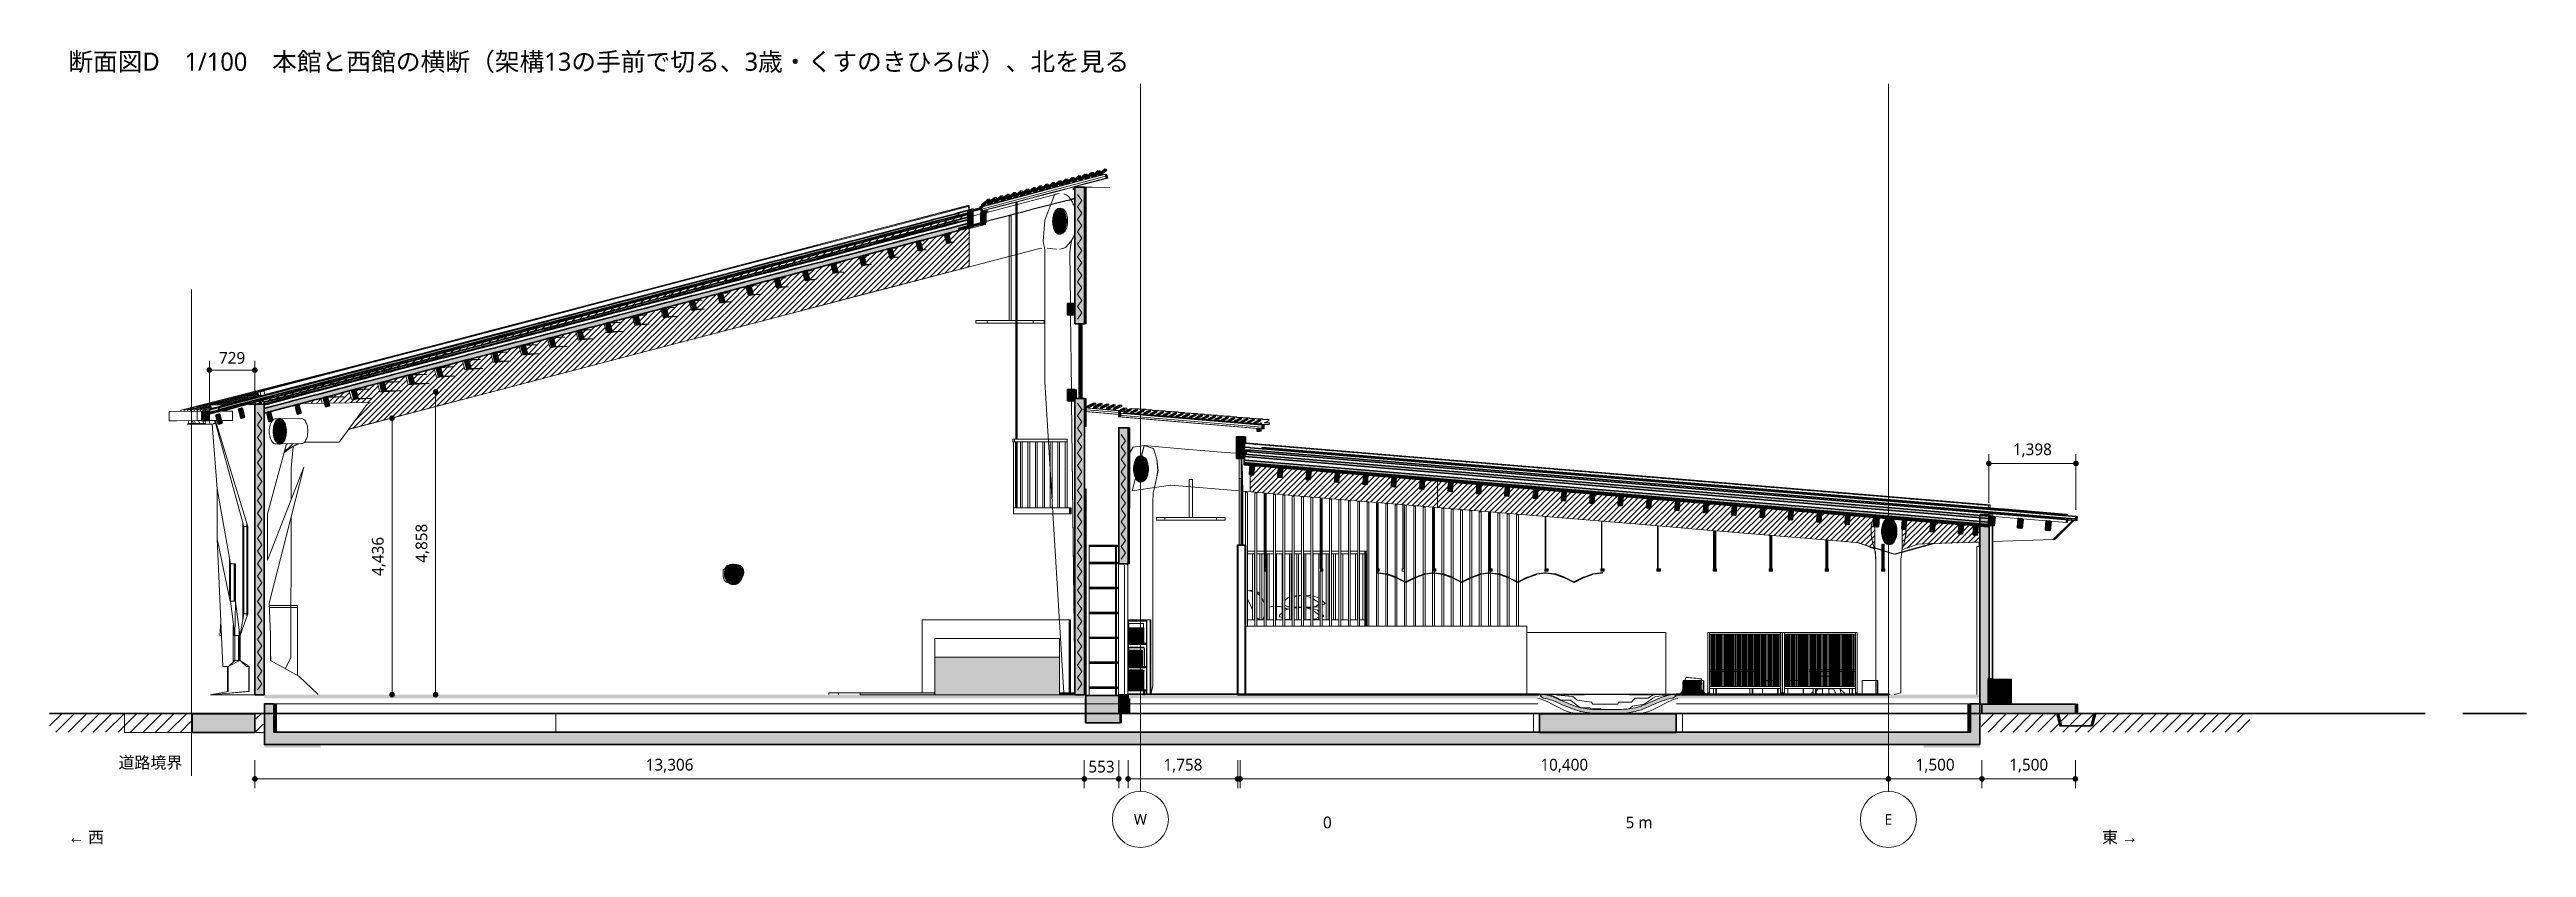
# Model space of a CAD drawing. Header units: millimetres. Extents: x 0 to 135734, y 0 to 59400.
# Drawn here: x 22600 to 62336, y 23350 to 36149 of the extents above; entities that cross this region are included whole.
import ezdxf

# ---------------------------------------------------------------- set-up
doc = ezdxf.new("R2010")
doc.units = ezdxf.units.MM
doc.linetypes.add('DASHDOT', pattern=[3.556, 2.54, -0.508, 0, -0.508])
for name, color, linetype, lineweight in [('01_切断（構造・壁）', 7, 'Continuous', 35), ('02_切断（家具）', 8, 'Continuous', 18), ('03_切断（ガラス）', 5, 'Continuous', 13), ('04_切断（機械室などの塊）', 7, 'Continuous', 35), ('05_断熱（仮）', 2, 'Continuous', 9), ('07_切断（建具）', 7, 'Continuous', 18), ('10_見えがかり', 7, 'Continuous', 13), ('11_見えがかり（家具）', 8, 'Continuous', 9), ('12_見えがかり（ガラス）', 5, 'Continuous', 9), ('14_鏡面', 8, 'Continuous', 9), ('15_地盤', 8, 'Continuous', 9), ('30_敷地・外構', 8, 'Continuous', 9), ('40_通り芯', 1, 'DASHDOT', 9), ('41_通り芯の符号', 1, 'Continuous', 13), ('50_寸法', 3, 'Continuous', 9), ('80_図名・縮尺・方位', 7, 'Continuous', 18)]:
    doc.layers.add(name, color=color, linetype=linetype, lineweight=lineweight)
doc.styles.add('JP', font='NotoSansCJKjp-Regular.otf')

msp = doc.modelspace()

# ---------------------------------------------------------------- texts
at = {"layer": '41_通り芯の符号', "char_height": 172, "attachment_point": 5, "style": 'JP'}
for s, insert in [('W', (40100, 23800)), ('E', (52100, 23800))]:
    msp.add_mtext(s, dxfattribs=dict(at, insert=insert))
at = {"layer": '50_寸法', "char_height": 187.9, "attachment_point": 8, "style": 'JP'}
for s, insert in [('729', (25529, 31107)), ('1,398', (54409, 29609)), ('13,306', (32547, 24550)), ('553', (39476, 24550)), ('1,758', (40782, 24550)), ('10,400', (46900, 24550)), ('1,500', (52850, 24550)), ('1,500', (54350, 24550))]:
    msp.add_mtext(s, dxfattribs=dict(at, insert=insert))
at = {"layer": '50_寸法', "char_height": 187.9, "attachment_point": 8, "rotation": 90, "style": 'JP'}
for s, insert in [('4,436', (27994, 28018)), ('4,858', (28694, 28229))]:
    msp.add_mtext(s, dxfattribs=dict(at, insert=insert))
at = {"layer": '80_図名・縮尺・方位', "style": 'JP'}
for s, insert, char_height, attachment_point in [('断面図D\u30001/100\u3000本館と西館の横断（架構13の手前で切る、3歳・くすのきひろば）、北を見る', (22900, 36100), 291.06, 1), ('道路境界', (24730, 24700), 187.9, 6), ('0', (43100, 23750), 188, 5), ('5 m', (48100, 23750), 187.9, 5), ('← 西', (22900, 23400), 187.9, 7), ('東 →', (56100, 23400), 187.9, 9)]:
    msp.add_mtext(s, dxfattribs=dict(at, insert=insert, char_height=char_height, attachment_point=attachment_point))

# ---------------------------------------------------------------- hatches: boundary and pattern name
at = {"layer": '01_切断（構造・壁）'}
for color, points in [(7, [(39319, 34177), (39331, 34163), (39331, 34163), (39228, 34076), (39227, 34076), (39227, 34076), (39227, 34076), (39227, 34076), (39227, 34076), (39227, 34076), (39227, 34075), (39227, 34075), (39227, 34075), (39227, 34075), (39227, 34075), (39227, 34075), (39227, 34075), (39215, 34089), (39215, 34089), (39215, 34089), (39215, 34089), (39215, 34089), (39215, 34089), (39215, 34089), (39216, 34089), (39216, 34089), (39216, 34089), (39216, 34089), (39216, 34089), (39216, 34090), (39216, 34090), (39217, 34090)]), (7, [(39423, 34204), (39435, 34191), (39435, 34190), (39433, 34189), (39382, 34146), (39365, 34132), (39356, 34124), (39351, 34120), (39348, 34117), (39345, 34115), (39344, 34114), (39342, 34112), (39341, 34111), (39340, 34111), (39339, 34110), (39339, 34109), (39338, 34109), (39337, 34108), (39336, 34107), (39335, 34107), (39335, 34106), (39334, 34105), (39333, 34105), (39332, 34104), (39332, 34103), (39331, 34103), (39319, 34116), (39319, 34117), (39320, 34117), (39321, 34118), (39321, 34119), (39322, 34119), (39323, 34120), (39324, 34121), (39325, 34121), (39325, 34122), (39326, 34122), (39327, 34123), (39328, 34124), (39328, 34124), (39329, 34125), (39331, 34126), (39332, 34127), (39334, 34129), (39336, 34131), (39340, 34134), (39345, 34138), (39353, 34145), (39370, 34160), (39422, 34203)]), (7, [(39527, 34232), (39539, 34218), (39539, 34218), (39537, 34217), (39486, 34174), (39469, 34159), (39460, 34152), (39455, 34148), (39452, 34145), (39449, 34143), (39448, 34141), (39446, 34140), (39445, 34139), (39444, 34138), (39443, 34138), (39443, 34137), (39442, 34136), (39441, 34136), (39440, 34135), (39439, 34134), (39439, 34134), (39438, 34133), (39437, 34132), (39436, 34132), (39436, 34131), (39435, 34130), (39423, 34144), (39423, 34144), (39424, 34145), (39425, 34146), (39425, 34146), (39426, 34147), (39427, 34148), (39428, 34148), (39429, 34149), (39429, 34149), (39430, 34150), (39431, 34151), (39432, 34151), (39432, 34152), (39433, 34153), (39435, 34154), (39436, 34155), (39438, 34157), (39440, 34159), (39444, 34162), (39449, 34166), (39457, 34173), (39474, 34187), (39526, 34231)]), (7, [(37863, 33790), (37875, 33776), (37875, 33776), (37873, 33775), (37822, 33732), (37805, 33717), (37796, 33710), (37791, 33706), (37788, 33703), (37785, 33701), (37784, 33699), (37782, 33698), (37781, 33697), (37780, 33696), (37779, 33696), (37779, 33695), (37778, 33694), (37777, 33694), (37776, 33693), (37775, 33692), (37775, 33692), (37774, 33691), (37773, 33690), (37772, 33690), (37772, 33689), (37771, 33688), (37759, 33702), (37759, 33702), (37760, 33703), (37761, 33703), (37761, 33704), (37762, 33705), (37763, 33705), (37764, 33706), (37765, 33707), (37765, 33707), (37766, 33708), (37767, 33709), (37768, 33709), (37768, 33710), (37769, 33711), (37771, 33712), (37772, 33713), (37774, 33714), (37776, 33716), (37780, 33719), (37785, 33724), (37793, 33731), (37810, 33745), (37862, 33788)]), (7, [(37967, 33817), (37979, 33804), (37979, 33804), (37977, 33802), (37926, 33759), (37909, 33745), (37900, 33738), (37895, 33733), (37892, 33730), (37889, 33728), (37888, 33727), (37886, 33726), (37885, 33725), (37884, 33724), (37883, 33723), (37883, 33722), (37882, 33722), (37881, 33721), (37880, 33721), (37879, 33720), (37879, 33719), (37878, 33719), (37877, 33718), (37876, 33717), (37876, 33717), (37875, 33716), (37863, 33730), (37863, 33730), (37864, 33730), (37865, 33731), (37865, 33732), (37866, 33732), (37867, 33733), (37868, 33734), (37869, 33734), (37869, 33735), (37870, 33736), (37871, 33736), (37872, 33737), (37872, 33738), (37873, 33738), (37875, 33739), (37876, 33741), (37878, 33742), (37880, 33744), (37884, 33747), (37889, 33751), (37897, 33759), (37914, 33773), (37966, 33816)]), (7, [(38071, 33845), (38083, 33831), (38083, 33831), (37980, 33745), (37979, 33744), (37979, 33744), (37979, 33744), (37979, 33744), (37979, 33744), (37979, 33744), (37979, 33744), (37979, 33744), (37979, 33744), (37979, 33744), (37979, 33744), (37979, 33744), (37979, 33744), (37967, 33757), (37967, 33757), (37967, 33757), (37967, 33757), (37967, 33757), (37967, 33758), (37967, 33758), (37968, 33758), (37968, 33758), (37968, 33758), (37968, 33758), (37968, 33758), (37968, 33758), (37968, 33758), (37969, 33759)]), (7, [(38175, 33873), (38187, 33859), (38187, 33859), (38084, 33772), (38083, 33772), (38083, 33772), (38083, 33772), (38083, 33772), (38083, 33772), (38083, 33772), (38083, 33772), (38083, 33771), (38083, 33771), (38083, 33771), (38083, 33771), (38083, 33771), (38083, 33771), (38071, 33785), (38071, 33785), (38071, 33785), (38071, 33785), (38071, 33785), (38071, 33785), (38071, 33785), (38072, 33785), (38072, 33785), (38072, 33785), (38072, 33785), (38072, 33785), (38072, 33786), (38072, 33786), (38073, 33786)]), (7, [(38279, 33900), (38291, 33887), (38291, 33886), (38188, 33800), (38187, 33799), (38187, 33799), (38187, 33799), (38187, 33799), (38187, 33799), (38187, 33799), (38187, 33799), (38187, 33799), (38187, 33799), (38187, 33799), (38187, 33799), (38187, 33799), (38187, 33799), (38175, 33812), (38175, 33813), (38175, 33813), (38175, 33813), (38175, 33813), (38175, 33813), (38175, 33813), (38176, 33813), (38176, 33813), (38176, 33813), (38176, 33813), (38176, 33813), (38176, 33813), (38176, 33813), (38177, 33814)]), (7, [(38383, 33928), (38395, 33914), (38395, 33914), (38393, 33913), (38342, 33870), (38325, 33855), (38316, 33848), (38311, 33844), (38308, 33841), (38305, 33839), (38304, 33837), (38302, 33836), (38301, 33835), (38300, 33834), (38299, 33834), (38299, 33833), (38298, 33832), (38297, 33832), (38296, 33831), (38295, 33830), (38295, 33830), (38294, 33829), (38293, 33828), (38292, 33828), (38292, 33827), (38291, 33826), (38279, 33840), (38279, 33840), (38280, 33841), (38281, 33842), (38281, 33842), (38282, 33843), (38283, 33844), (38284, 33844), (38285, 33845), (38285, 33845), (38286, 33846), (38287, 33847), (38288, 33847), (38288, 33848), (38289, 33849), (38291, 33850), (38292, 33851), (38294, 33853), (38296, 33855), (38300, 33858), (38305, 33862), (38313, 33869), (38330, 33883), (38382, 33927)]), (7, [(38487, 33955), (38499, 33942), (38499, 33942), (38497, 33941), (38446, 33897), (38429, 33883), (38420, 33876), (38415, 33871), (38412, 33869), (38409, 33866), (38408, 33865), (38406, 33864), (38405, 33863), (38404, 33862), (38403, 33861), (38403, 33861), (38402, 33860), (38401, 33859), (38400, 33859), (38399, 33858), (38399, 33857), (38398, 33857), (38397, 33856), (38396, 33855), (38396, 33855), (38395, 33854), (38383, 33868), (38383, 33868), (38384, 33869), (38385, 33869), (38385, 33870), (38386, 33870), (38387, 33871), (38388, 33872), (38389, 33872), (38389, 33873), (38390, 33874), (38391, 33874), (38392, 33875), (38392, 33876), (38393, 33877), (38395, 33877), (38396, 33879), (38398, 33880), (38400, 33882), (38404, 33885), (38409, 33889), (38417, 33897), (38434, 33911), (38486, 33954)]), (7, [(38591, 33983), (38603, 33970), (38603, 33969), (38601, 33968), (38550, 33925), (38533, 33911), (38524, 33903), (38519, 33899), (38516, 33896), (38513, 33894), (38512, 33893), (38510, 33891), (38509, 33890), (38508, 33890), (38507, 33889), (38507, 33888), (38506, 33888), (38505, 33887), (38504, 33886), (38503, 33886), (38503, 33885), (38502, 33884), (38501, 33884), (38500, 33883), (38500, 33882), (38499, 33882), (38487, 33895), (38487, 33896), (38488, 33896), (38489, 33897), (38489, 33897), (38490, 33898), (38491, 33899), (38492, 33899), (38493, 33900), (38493, 33901), (38494, 33901), (38495, 33902), (38496, 33903), (38496, 33903), (38497, 33904), (38499, 33905), (38500, 33906), (38502, 33908), (38504, 33910), (38508, 33913), (38513, 33917), (38521, 33924), (38538, 33939), (38590, 33982)]), (7, [(38695, 34011), (38707, 33997), (38707, 33997), (38604, 33911), (38603, 33910), (38603, 33910), (38603, 33910), (38603, 33910), (38603, 33910), (38603, 33910), (38603, 33910), (38603, 33910), (38603, 33910), (38603, 33910), (38603, 33909), (38603, 33909), (38603, 33909), (38591, 33923), (38591, 33923), (38591, 33923), (38591, 33923), (38591, 33923), (38591, 33923), (38591, 33923), (38592, 33923), (38592, 33923), (38592, 33924), (38592, 33924), (38592, 33924), (38592, 33924), (38592, 33924), (38593, 33924)]), (7, [(38799, 34038), (38811, 34025), (38811, 34025), (38708, 33938), (38707, 33938), (38707, 33938), (38707, 33938), (38707, 33937), (38707, 33937), (38707, 33937), (38707, 33937), (38707, 33937), (38707, 33937), (38707, 33937), (38707, 33937), (38707, 33937), (38707, 33937), (38695, 33951), (38695, 33951), (38695, 33951), (38695, 33951), (38695, 33951), (38695, 33951), (38695, 33951), (38696, 33951), (38696, 33951), (38696, 33951), (38696, 33951), (38696, 33951), (38696, 33951), (38696, 33951), (38697, 33952)]), (7, [(38903, 34066), (38915, 34052), (38915, 34052), (38913, 34051), (38862, 34008), (38845, 33993), (38836, 33986), (38831, 33982), (38828, 33979), (38825, 33977), (38824, 33975), (38822, 33974), (38821, 33973), (38820, 33973), (38819, 33972), (38819, 33971), (38818, 33971), (38817, 33970), (38816, 33969), (38815, 33969), (38815, 33968), (38814, 33967), (38813, 33967), (38812, 33966), (38812, 33965), (38811, 33965), (38799, 33978), (38799, 33978), (38800, 33979), (38801, 33980), (38801, 33980), (38802, 33981), (38803, 33982), (38804, 33982), (38805, 33983), (38805, 33984), (38806, 33984), (38807, 33985), (38808, 33986), (38808, 33986), (38809, 33987), (38811, 33988), (38812, 33989), (38814, 33991), (38816, 33993), (38820, 33996), (38825, 34000), (38833, 34007), (38850, 34022), (38902, 34065)]), (7, [(39007, 34094), (39019, 34080), (39019, 34080), (38916, 33993), (38915, 33993), (38915, 33993), (38915, 33993), (38915, 33993), (38915, 33993), (38915, 33993), (38915, 33993), (38915, 33993), (38915, 33992), (38915, 33992), (38915, 33992), (38915, 33992), (38915, 33992), (38903, 34006), (38903, 34006), (38904, 34007), (38905, 34007), (38905, 34008), (38906, 34009), (38907, 34009), (38908, 34010), (38909, 34011), (38909, 34011), (38910, 34012), (38911, 34013), (38912, 34013), (38912, 34014), (38913, 34015), (38915, 34016), (38916, 34017), (38918, 34018), (38920, 34020), (38924, 34023), (38929, 34028), (38937, 34035), (38954, 34049), (39006, 34092)]), (7, [(39111, 34121), (39123, 34108), (39123, 34108), (39020, 34021), (39019, 34021), (39019, 34020), (39019, 34020), (39019, 34020), (39019, 34020), (39019, 34020), (39019, 34020), (39019, 34020), (39019, 34020), (39019, 34020), (39019, 34020), (39019, 34020), (39019, 34020), (39007, 34033), (39007, 34034), (39007, 34034), (39007, 34034), (39007, 34034), (39007, 34034), (39007, 34034), (39008, 34034), (39008, 34034), (39008, 34034), (39008, 34034), (39008, 34034), (39008, 34034), (39008, 34034), (39009, 34035)]), (7, [(39065, 33942), (39065, 33942), (39066, 33942), (39068, 33942), (39073, 33942), (39081, 33941), (39159, 33942), (39200, 33941), (39201, 33942), (39201, 32332), (39201, 31750), (39159, 31750), (39051, 31750), (39051, 33334), (39051, 33942), (39062, 33941)]), (7, [(39215, 34149), (39227, 34135), (39227, 34135), (39124, 34049), (39123, 34048), (39123, 34048), (39123, 34048), (39123, 34048), (39123, 34048), (39123, 34048), (39123, 34048), (39123, 34048), (39123, 34048), (39123, 34048), (39123, 34048), (39123, 34048), (39123, 34048), (39111, 34061), (39111, 34061), (39111, 34061), (39111, 34061), (39111, 34061), (39111, 34062), (39111, 34062), (39112, 34062), (39112, 34062), (39112, 34062), (39112, 34062), (39112, 34062), (39112, 34062), (39112, 34062), (39113, 34063)]), (7, [(25725, 30478), (25658, 30460), (25316, 30370), (25316, 30376), (25316, 30407), (25658, 30497), (25725, 30515), (26067, 30604), (26134, 30622), (26477, 30712), (26544, 30730), (26886, 30820), (26953, 30837), (27295, 30927), (27362, 30945), (27705, 31035), (27772, 31053), (28114, 31143), (28181, 31160), (28523, 31250), (28590, 31268), (28933, 31358), (29000, 31376), (29342, 31466), (29409, 31483), (29751, 31573), (29818, 31591), (30161, 31681), (30228, 31699), (30570, 31789), (30637, 31806), (30979, 31896), (31046, 31914), (31389, 32004), (31456, 32022), (31798, 32112), (31865, 32129), (32208, 32219), (32274, 32237), (32617, 32327), (32684, 32345), (33026, 32435), (33093, 32452), (33436, 32542), (33502, 32560), (33845, 32650), (33912, 32668), (34254, 32758), (34321, 32775), (34664, 32865), (34730, 32883), (35073, 32973), (35140, 32990), (35482, 33081), (35549, 33098), (35892, 33188), (35958, 33206), (36301, 33296), (36368, 33313), (36710, 33403), (36777, 33421), (37116, 33510), (37180, 33527), (37180, 33521), (37180, 33490), (37116, 33473), (36777, 33384), (36710, 33366), (36368, 33276), (36301, 33259), (35958, 33169), (35892, 33151), (35549, 33061), (35482, 33044), (35140, 32953), (35073, 32936), (34730, 32846), (34664, 32828), (34321, 32738), (34254, 32721), (33912, 32631), (33845, 32613), (33502, 32523), (33436, 32505), (33093, 32415), (33026, 32398), (32684, 32308), (32617, 32290), (32274, 32200), (32208, 32182), (31865, 32092), (31798, 32075), (31456, 31985), (31389, 31967), (31046, 31877), (30979, 31859), (30637, 31769), (30570, 31752), (30228, 31662), (30161, 31644), (29818, 31554), (29751, 31536), (29409, 31446), (29342, 31429), (29000, 31339), (28933, 31321), (28590, 31231), (28523, 31213), (28181, 31123), (28114, 31106), (27772, 31016), (27705, 30998), (27362, 30908), (27295, 30890), (26953, 30800), (26886, 30783), (26544, 30693), (26477, 30675), (26134, 30585), (26067, 30567)]), (7, [(37655, 33734), (37667, 33721), (37667, 33721), (37665, 33719), (37614, 33676), (37597, 33662), (37588, 33655), (37583, 33650), (37580, 33647), (37577, 33645), (37576, 33644), (37574, 33643), (37573, 33642), (37572, 33641), (37571, 33640), (37571, 33640), (37570, 33639), (37569, 33638), (37568, 33638), (37567, 33637), (37567, 33636), (37566, 33636), (37565, 33635), (37564, 33634), (37564, 33634), (37563, 33633), (37551, 33647), (37551, 33647), (37552, 33647), (37553, 33648), (37553, 33649), (37554, 33649), (37555, 33650), (37556, 33651), (37557, 33651), (37557, 33652), (37558, 33653), (37559, 33653), (37560, 33654), (37560, 33655), (37561, 33655), (37563, 33656), (37564, 33658), (37566, 33659), (37568, 33661), (37572, 33664), (37577, 33668), (37585, 33676), (37602, 33690), (37654, 33733)]), (7, [(37759, 33762), (37771, 33748), (37771, 33748), (37769, 33747), (37718, 33704), (37701, 33689), (37692, 33682), (37687, 33678), (37684, 33675), (37681, 33673), (37680, 33671), (37678, 33670), (37677, 33669), (37676, 33669), (37675, 33668), (37675, 33667), (37674, 33667), (37673, 33666), (37672, 33665), (37671, 33665), (37671, 33664), (37670, 33663), (37669, 33663), (37668, 33662), (37668, 33661), (37667, 33661), (37655, 33674), (37655, 33674), (37656, 33675), (37657, 33676), (37657, 33676), (37658, 33677), (37659, 33678), (37660, 33678), (37661, 33679), (37661, 33680), (37662, 33680), (37663, 33681), (37664, 33682), (37664, 33682), (37665, 33683), (37667, 33684), (37668, 33685), (37670, 33687), (37672, 33689), (37676, 33692), (37681, 33696), (37689, 33703), (37706, 33718), (37758, 33761)]), (7, [(38903, 33418), (38904, 33398), (38904, 33394), (38903, 33374), (38903, 33370), (38901, 33349), (38901, 33345), (38897, 33324), (38897, 33320), (38892, 33300), (38891, 33296), (38885, 33277), (38883, 33273), (38876, 33256), (38874, 33252), (38866, 33237), (38864, 33234), (38854, 33222), (38853, 33219), (38842, 33210), (38840, 33208), (38830, 33201), (38828, 33200), (38818, 33196), (38816, 33195), (38806, 33194), (38804, 33194), (38794, 33195), (38792, 33195), (38781, 33199), (38779, 33200), (38769, 33206), (38767, 33208), (38757, 33217), (38755, 33219), (38745, 33232), (38743, 33234), (38735, 33249), (38733, 33252), (38725, 33270), (38724, 33273), (38718, 33292), (38716, 33296), (38712, 33316), (38711, 33320), (38707, 33341), (38707, 33345), (38705, 33365), (38704, 33370), (38704, 33390), (38704, 33394), (38704, 33414), (38704, 33418), (38706, 33438), (38707, 33442), (38710, 33463), (38711, 33467), (38715, 33487), (38716, 33491), (38723, 33510), (38724, 33514), (38731, 33532), (38733, 33535), (38742, 33550), (38743, 33553), (38753, 33566), (38755, 33568), (38765, 33578), (38767, 33580), (38777, 33586), (38779, 33588), (38790, 33591), (38792, 33592), (38802, 33593), (38804, 33594), (38814, 33592), (38816, 33592), (38826, 33588), (38828, 33588), (38838, 33581), (38840, 33580), (38851, 33570), (38853, 33568), (38862, 33556), (38864, 33553), (38873, 33538), (38874, 33535), (38882, 33518), (38883, 33514), (38890, 33495), (38891, 33491), (38896, 33471), (38897, 33467), (38900, 33447), (38901, 33442), (38903, 33422)]), (7, [(39050, 31941), (39050, 31894), (39049, 31894), (39047, 31894), (39039, 31894), (39030, 31894), (39022, 31894), (39013, 31894), (39004, 31894), (38996, 31894), (38987, 31894), (38979, 31894), (38970, 31894), (38962, 31894), (38953, 31894), (38945, 31894), (38937, 31894), (38930, 31894), (38930, 32027), (38930, 32074), (38937, 32074), (38945, 32074), (38953, 32074), (38962, 32074), (38970, 32074), (38979, 32074), (38987, 32074), (38996, 32074), (39004, 32074), (39013, 32074), (39022, 32074), (39030, 32074), (39039, 32074), (39047, 32074), (39049, 32074), (39050, 32074)]), (7, [(39050, 30561), (39050, 30514), (39049, 30514), (39047, 30514), (39039, 30514), (39030, 30514), (39022, 30514), (39013, 30514), (39004, 30514), (38996, 30514), (38987, 30514), (38979, 30514), (38970, 30514), (38962, 30514), (38953, 30514), (38945, 30514), (38937, 30514), (38930, 30514), (38930, 30647), (38930, 30694), (38937, 30694), (38945, 30694), (38953, 30694), (38962, 30694), (38970, 30694), (38979, 30694), (38987, 30694), (38996, 30694), (39004, 30694), (39013, 30694), (39022, 30694), (39030, 30694), (39039, 30694), (39047, 30694), (39049, 30694), (39050, 30694)]), (7, [(25163, 30337), (25163, 30335), (25163, 30324), (25163, 30322), (25163, 30312), (25163, 30310), (25163, 30299), (25163, 30297), (25163, 30287), (25163, 30285), (25163, 30274), (25163, 30272), (25163, 30262), (25163, 30260), (25163, 30249), (25163, 30247), (25163, 30237), (25163, 30235), (25163, 30224), (25163, 30222), (25163, 30212), (25163, 30210), (25163, 30199), (25163, 30197), (25154, 30197), (25153, 30197), (25144, 30197), (25143, 30197), (25134, 30197), (25132, 30197), (25124, 30197), (25122, 30197), (25114, 30197), (25112, 30197), (25104, 30197), (25102, 30197), (25094, 30197), (25092, 30197), (25084, 30197), (25082, 30197), (25074, 30197), (25072, 30197), (25064, 30197), (25062, 30197), (25053, 30197), (25052, 30197), (25043, 30197), (25042, 30197), (25042, 30208), (25042, 30210), (25042, 30220), (25042, 30222), (25042, 30233), (25042, 30235), (25042, 30245), (25042, 30247), (25042, 30258), (25042, 30260), (25042, 30270), (25042, 30272), (25042, 30283), (25042, 30285), (25042, 30295), (25042, 30297), (25042, 30308), (25042, 30310), (25042, 30320), (25042, 30322), (25042, 30333), (25042, 30335), (25042, 30345), (25042, 30347), (25050, 30347), (25052, 30347), (25060, 30347), (25062, 30347), (25070, 30347), (25072, 30347), (25080, 30347), (25082, 30347), (25090, 30347), (25092, 30347), (25100, 30347), (25102, 30347), (25111, 30347), (25112, 30347), (25121, 30347), (25122, 30347), (25131, 30347), (25132, 30347), (25141, 30347), (25143, 30347), (25151, 30347), (25153, 30347), (25161, 30347), (25163, 30347)]), (7, [(25894, 26257), (25894, 26350), (25894, 26350), (25894, 26350), (25894, 26633), (25894, 26633), (25894, 27072), (25894, 27072), (25894, 27072), (25894, 27379), (25894, 27379), (25894, 27402), (25894, 27402), (25894, 27405), (25894, 27405), (25894, 27633), (25894, 27633), (25894, 27633), (25894, 28100), (25894, 28633), (25894, 28828), (25894, 28828), (25894, 29056), (25894, 29056), (25894, 29056), (25894, 30052), (25894, 30052), (25894, 30052), (25894, 30156), (25894, 30156), (25894, 30162), (25894, 30162), (25894, 30449), (25896, 30450), (25902, 30451), (25911, 30454), (25924, 30458), (26032, 30458), (26045, 30449), (26045, 30223), (26045, 30219), (26045, 30161), (26045, 30155), (26045, 30051), (26045, 28822), (26045, 28636), (26045, 28091), (26045, 27556), (26045, 26911), (26045, 26911), (26045, 26874), (26045, 26874), (26045, 26467), (26045, 26283), (26045, 26257), (26045, 26257), (26045, 26257), (26045, 26248), (26045, 25853), (26045, 25850), (26045, 25850), (26045, 25800), (25977, 25800), (25894, 25800), (25894, 25850), (25894, 25850), (25894, 25853), (25894, 26248), (25894, 26254), (25894, 26257)]), (7, [(26394, 30049), (26395, 30029), (26395, 30025), (26394, 30005), (26394, 30001), (26392, 29981), (26392, 29976), (26389, 29956), (26388, 29952), (26383, 29932), (26382, 29927), (26376, 29908), (26375, 29905), (26367, 29887), (26365, 29884), (26357, 29869), (26355, 29866), (26345, 29853), (26343, 29851), (26333, 29841), (26331, 29839), (26321, 29833), (26319, 29831), (26308, 29827), (26306, 29827), (26296, 29825), (26294, 29825), (26284, 29826), (26282, 29827), (26272, 29830), (26270, 29831), (26259, 29838), (26257, 29839), (26247, 29849), (26245, 29851), (26235, 29863), (26233, 29866), (26225, 29881), (26223, 29884), (26215, 29901), (26214, 29905), (26207, 29924), (26206, 29927), (26201, 29948), (26200, 29952), (26197, 29972), (26196, 29976), (26194, 29997), (26194, 30001), (26193, 30021), (26193, 30025), (26194, 30045), (26194, 30049), (26196, 30070), (26196, 30074), (26200, 30095), (26200, 30099), (26205, 30119), (26206, 30123), (26212, 30142), (26214, 30146), (26221, 30163), (26223, 30167), (26232, 30182), (26233, 30185), (26243, 30197), (26245, 30200), (26255, 30209), (26257, 30211), (26267, 30218), (26270, 30219), (26280, 30223), (26282, 30224), (26292, 30225), (26294, 30225), (26304, 30224), (26306, 30224), (26317, 30220), (26319, 30219), (26329, 30212), (26331, 30211), (26341, 30202), (26343, 30200), (26353, 30187), (26355, 30185), (26364, 30170), (26365, 30167), (26373, 30149), (26375, 30146), (26381, 30127), (26382, 30123), (26387, 30103), (26388, 30099), (26391, 30078), (26392, 30074), (26394, 30054)]), (7, [(39051, 29234), (39051, 30550), (39091, 30550), (39201, 30550), (39201, 27062), (39201, 25800), (39200, 25800), (39159, 25800), (39081, 25800), (39073, 25800), (39068, 25800), (39067, 25800), (39051, 25800)]), (7, [(39250, 30426), (39323, 30462), (39354, 30477), (39354, 30464), (39354, 30459), (39323, 30444), (39250, 30408), (39250, 30413)]), (7, [(39354, 30417), (39427, 30453), (39458, 30469), (39458, 30456), (39458, 30451), (39427, 30435), (39354, 30399), (39354, 30404)]), (7, [(39458, 30408), (39531, 30445), (39562, 30460), (39562, 30447), (39562, 30442), (39531, 30427), (39458, 30390), (39458, 30396)]), (7, [(39562, 30400), (39635, 30436), (39666, 30451), (39666, 30438), (39666, 30433), (39635, 30418), (39562, 30382), (39562, 30387)]), (7, [(39666, 30391), (39739, 30427), (39770, 30443), (39770, 30430), (39770, 30425), (39739, 30409), (39666, 30373), (39666, 30378)]), (7, [(39785, 30351), (39775, 30346), (39774, 30345), (39774, 30348), (39774, 30348), (39774, 30351), (39774, 30351), (39774, 30354), (39774, 30354), (39774, 30357), (39774, 30357), (39774, 30360), (39774, 30360), (39774, 30363), (39774, 30363), (39784, 30368), (39785, 30369), (39794, 30374), (39796, 30374), (39805, 30379), (39807, 30380), (39816, 30384), (39818, 30385), (39827, 30390), (39829, 30391), (39838, 30395), (39840, 30396), (39840, 30393), (39840, 30393), (39840, 30390), (39840, 30390), (39840, 30387), (39840, 30387), (39840, 30384), (39840, 30384), (39840, 30381), (39840, 30381), (39840, 30378), (39840, 30378), (39830, 30373), (39829, 30373), (39819, 30368), (39818, 30367), (39808, 30362), (39807, 30362), (39797, 30357), (39796, 30356), (39786, 30352)]), (7, [(39860, 30327), (39844, 30318), (39843, 30318), (39843, 30321), (39843, 30321), (39843, 30324), (39843, 30324), (39843, 30327), (39843, 30327), (39843, 30330), (39843, 30330), (39843, 30333), (39843, 30333), (39843, 30336), (39843, 30336), (39859, 30344), (39860, 30345), (39876, 30353), (39877, 30353), (39894, 30361), (39895, 30362), (39911, 30370), (39912, 30370), (39928, 30378), (39929, 30379), (39946, 30387), (39947, 30387), (39947, 30385), (39947, 30384), (39947, 30382), (39947, 30381), (39947, 30379), (39947, 30378), (39947, 30376), (39947, 30375), (39947, 30373), (39947, 30372), (39947, 30370), (39947, 30369), (39930, 30361), (39929, 30361), (39913, 30353), (39912, 30352), (39896, 30344), (39895, 30344), (39878, 30336), (39877, 30335), (39861, 30327)]), (7, [(39964, 30318), (39948, 30310), (39947, 30309), (39947, 30312), (39947, 30312), (39947, 30315), (39947, 30315), (39947, 30318), (39947, 30318), (39947, 30321), (39947, 30321), (39947, 30324), (39947, 30324), (39947, 30327), (39947, 30327), (39963, 30335), (39964, 30336), (39980, 30344), (39981, 30344), (39998, 30353), (39999, 30353), (40015, 30361), (40016, 30362), (40032, 30370), (40033, 30370), (40050, 30378), (40051, 30379), (40051, 30376), (40051, 30376), (40051, 30373), (40051, 30373), (40051, 30370), (40051, 30370), (40051, 30367), (40051, 30367), (40051, 30364), (40051, 30364), (40051, 30361), (40051, 30361), (40034, 30353), (40033, 30352), (40017, 30344), (40016, 30344), (40000, 30335), (39999, 30335), (39982, 30327), (39981, 30326), (39965, 30318)]), (7, [(40068, 30309), (40052, 30301), (40051, 30301), (40051, 30304), (40051, 30304), (40051, 30307), (40051, 30307), (40051, 30310), (40051, 30310), (40051, 30313), (40051, 30313), (40051, 30316), (40051, 30316), (40051, 30319), (40051, 30319), (40067, 30327), (40068, 30327), (40084, 30335), (40085, 30336), (40102, 30344), (40103, 30344), (40119, 30352), (40120, 30353), (40136, 30361), (40137, 30361), (40154, 30370), (40155, 30370), (40155, 30367), (40155, 30367), (40155, 30364), (40155, 30364), (40155, 30361), (40155, 30361), (40155, 30358), (40155, 30358), (40155, 30355), (40155, 30355), (40155, 30352), (40155, 30352), (40138, 30344), (40137, 30343), (40121, 30335), (40120, 30335), (40104, 30327), (40103, 30326), (40086, 30318), (40085, 30318), (40069, 30310)]), (7, [(40172, 30301), (40156, 30292), (40155, 30292), (40155, 30295), (40155, 30295), (40155, 30298), (40155, 30298), (40155, 30301), (40155, 30301), (40155, 30304), (40155, 30304), (40155, 30307), (40155, 30307), (40155, 30310), (40155, 30310), (40171, 30318), (40172, 30319), (40188, 30327), (40189, 30327), (40206, 30335), (40207, 30336), (40223, 30344), (40224, 30344), (40240, 30352), (40241, 30353), (40258, 30361), (40259, 30361), (40259, 30359), (40259, 30358), (40259, 30356), (40259, 30355), (40259, 30353), (40259, 30352), (40259, 30350), (40259, 30349), (40259, 30347), (40259, 30346), (40259, 30344), (40259, 30343), (40242, 30335), (40241, 30335), (40225, 30327), (40224, 30326), (40208, 30318), (40207, 30318), (40190, 30310), (40189, 30309), (40173, 30301)]), (7, [(40276, 30292), (40260, 30284), (40259, 30283), (40259, 30286), (40259, 30286), (40259, 30289), (40259, 30289), (40259, 30292), (40259, 30292), (40259, 30295), (40259, 30295), (40259, 30298), (40259, 30298), (40259, 30301), (40259, 30301), (40275, 30309), (40276, 30310), (40292, 30318), (40293, 30318), (40310, 30327), (40311, 30327), (40327, 30335), (40328, 30336), (40344, 30344), (40345, 30344), (40362, 30352), (40363, 30353), (40363, 30350), (40363, 30350), (40363, 30347), (40363, 30347), (40363, 30344), (40363, 30344), (40363, 30341), (40363, 30341), (40363, 30338), (40363, 30338), (40363, 30335), (40363, 30335), (40346, 30327), (40345, 30326), (40329, 30318), (40328, 30318), (40312, 30309), (40311, 30309), (40294, 30301), (40293, 30300), (40277, 30292)]), (7, [(40380, 30283), (40364, 30275), (40363, 30275), (40363, 30278), (40363, 30278), (40363, 30281), (40363, 30281), (40363, 30284), (40363, 30284), (40363, 30287), (40363, 30287), (40363, 30290), (40363, 30290), (40363, 30293), (40363, 30293), (40379, 30301), (40380, 30301), (40396, 30309), (40397, 30310), (40414, 30318), (40415, 30318), (40431, 30326), (40432, 30327), (40448, 30335), (40449, 30335), (40466, 30344), (40467, 30344), (40467, 30341), (40467, 30341), (40467, 30338), (40467, 30338), (40467, 30335), (40467, 30335), (40467, 30332), (40467, 30332), (40467, 30329), (40467, 30329), (40467, 30326), (40467, 30326), (40450, 30318), (40449, 30317), (40433, 30309), (40432, 30309), (40416, 30301), (40415, 30300), (40398, 30292), (40397, 30292), (40381, 30284)]), (7, [(40484, 30275), (40468, 30266), (40467, 30266), (40467, 30269), (40467, 30269), (40467, 30272), (40467, 30272), (40467, 30275), (40467, 30275), (40467, 30278), (40467, 30278), (40467, 30281), (40467, 30281), (40467, 30284), (40467, 30284), (40483, 30292), (40484, 30293), (40500, 30301), (40501, 30301), (40518, 30309), (40519, 30310), (40535, 30318), (40536, 30318), (40552, 30326), (40553, 30327), (40570, 30335), (40571, 30335), (40571, 30333), (40571, 30332), (40571, 30330), (40571, 30329), (40571, 30327), (40571, 30326), (40571, 30324), (40571, 30323), (40571, 30321), (40571, 30320), (40571, 30318), (40571, 30317), (40554, 30309), (40553, 30309), (40537, 30301), (40536, 30300), (40520, 30292), (40519, 30292), (40502, 30284), (40501, 30283), (40485, 30275)]), (7, [(40588, 30266), (40572, 30258), (40571, 30257), (40571, 30260), (40571, 30260), (40571, 30263), (40571, 30263), (40571, 30266), (40571, 30266), (40571, 30269), (40571, 30269), (40571, 30272), (40571, 30272), (40571, 30275), (40571, 30275), (40587, 30283), (40588, 30284), (40604, 30292), (40605, 30292), (40622, 30301), (40623, 30301), (40639, 30309), (40640, 30310), (40656, 30318), (40657, 30318), (40674, 30326), (40675, 30327), (40675, 30324), (40675, 30324), (40675, 30321), (40675, 30321), (40675, 30318), (40675, 30318), (40675, 30315), (40675, 30315), (40675, 30312), (40675, 30312), (40675, 30309), (40675, 30309), (40658, 30301), (40657, 30300), (40641, 30292), (40640, 30292), (40624, 30283), (40623, 30283), (40606, 30275), (40605, 30274), (40589, 30266)]), (7, [(40692, 30257), (40676, 30249), (40675, 30249), (40675, 30252), (40675, 30252), (40675, 30255), (40675, 30255), (40675, 30258), (40675, 30258), (40675, 30261), (40675, 30261), (40675, 30264), (40675, 30264), (40675, 30267), (40675, 30267), (40691, 30275), (40692, 30275), (40708, 30283), (40709, 30284), (40726, 30292), (40727, 30292), (40743, 30300), (40744, 30301), (40760, 30309), (40761, 30309), (40778, 30318), (40779, 30318), (40779, 30315), (40779, 30315), (40779, 30312), (40779, 30312), (40779, 30309), (40779, 30309), (40779, 30306), (40779, 30306), (40779, 30303), (40779, 30303), (40779, 30300), (40779, 30300), (40762, 30292), (40761, 30291), (40745, 30283), (40744, 30283), (40728, 30275), (40727, 30274), (40710, 30266), (40709, 30266), (40693, 30258)]), (7, [(40796, 30249), (40780, 30240), (40779, 30240), (40779, 30243), (40779, 30243), (40779, 30246), (40779, 30246), (40779, 30249), (40779, 30249), (40779, 30252), (40779, 30252), (40779, 30255), (40779, 30255), (40779, 30258), (40779, 30258), (40795, 30266), (40796, 30267), (40812, 30275), (40813, 30275), (40830, 30283), (40831, 30284), (40847, 30292), (40848, 30292), (40864, 30300), (40865, 30301), (40882, 30309), (40883, 30309), (40883, 30307), (40883, 30306), (40883, 30304), (40883, 30303), (40883, 30301), (40883, 30300), (40883, 30298), (40883, 30297), (40883, 30295), (40883, 30294), (40883, 30292), (40883, 30291), (40866, 30283), (40865, 30283), (40849, 30275), (40848, 30274), (40832, 30266), (40831, 30266), (40814, 30258), (40813, 30257), (40797, 30249)]), (7, [(40900, 30240), (40884, 30232), (40883, 30231), (40883, 30234), (40883, 30234), (40883, 30237), (40883, 30237), (40883, 30240), (40883, 30240), (40883, 30243), (40883, 30243), (40883, 30246), (40883, 30246), (40883, 30249), (40883, 30249), (40899, 30257), (40900, 30258), (40916, 30266), (40917, 30266), (40934, 30275), (40935, 30275), (40951, 30283), (40952, 30284), (40968, 30292), (40969, 30292), (40986, 30300), (40987, 30301), (40987, 30298), (40987, 30298), (40987, 30295), (40987, 30295), (40987, 30292), (40987, 30292), (40987, 30289), (40987, 30289), (40987, 30286), (40987, 30286), (40987, 30283), (40987, 30283), (40970, 30275), (40969, 30274), (40953, 30266), (40952, 30266), (40936, 30257), (40935, 30257), (40918, 30249), (40917, 30248), (40901, 30240)]), (7, [(41004, 30231), (40988, 30223), (40987, 30223), (40987, 30226), (40987, 30226), (40987, 30229), (40987, 30229), (40987, 30232), (40987, 30232), (40987, 30235), (40987, 30235), (40987, 30238), (40987, 30238), (40987, 30241), (40987, 30241), (41003, 30249), (41004, 30249), (41020, 30257), (41021, 30258), (41038, 30266), (41039, 30266), (41055, 30274), (41056, 30275), (41072, 30283), (41073, 30283), (41090, 30292), (41091, 30292), (41091, 30289), (41091, 30289), (41091, 30286), (41091, 30286), (41091, 30283), (41091, 30283), (41091, 30280), (41091, 30280), (41091, 30277), (41091, 30277), (41091, 30274), (41091, 30274), (41074, 30266), (41073, 30265), (41057, 30257), (41056, 30257), (41040, 30249), (41039, 30248), (41022, 30240), (41021, 30240), (41005, 30232)]), (7, [(41108, 30223), (41092, 30214), (41091, 30214), (41091, 30217), (41091, 30217), (41091, 30220), (41091, 30220), (41091, 30223), (41091, 30223), (41091, 30226), (41091, 30226), (41091, 30229), (41091, 30229), (41091, 30232), (41091, 30232), (41107, 30240), (41108, 30241), (41124, 30249), (41125, 30249), (41142, 30257), (41143, 30258), (41159, 30266), (41160, 30266), (41176, 30274), (41177, 30275), (41194, 30283), (41195, 30283), (41195, 30281), (41195, 30280), (41195, 30278), (41195, 30277), (41195, 30275), (41195, 30274), (41195, 30272), (41195, 30271), (41195, 30269), (41195, 30268), (41195, 30266), (41195, 30265), (41178, 30257), (41177, 30257), (41161, 30249), (41160, 30248), (41144, 30240), (41143, 30240), (41126, 30232), (41125, 30231), (41109, 30223)]), (7, [(41212, 30214), (41196, 30206), (41195, 30205), (41195, 30208), (41195, 30208), (41195, 30211), (41195, 30211), (41195, 30214), (41195, 30214), (41195, 30217), (41195, 30217), (41195, 30220), (41195, 30220), (41195, 30223), (41195, 30223), (41211, 30231), (41212, 30232), (41228, 30240), (41229, 30240), (41246, 30249), (41247, 30249), (41263, 30257), (41264, 30258), (41280, 30266), (41281, 30266), (41298, 30274), (41299, 30275), (41299, 30272), (41299, 30272), (41299, 30269), (41299, 30269), (41299, 30266), (41299, 30266), (41299, 30263), (41299, 30263), (41299, 30260), (41299, 30260), (41299, 30257), (41299, 30257), (41282, 30249), (41281, 30248), (41265, 30240), (41264, 30240), (41248, 30231), (41247, 30231), (41230, 30223), (41229, 30222), (41213, 30214)]), (7, [(41316, 30205), (41300, 30197), (41299, 30197), (41299, 30200), (41299, 30200), (41299, 30202), (41299, 30203), (41299, 30206), (41299, 30206), (41299, 30209), (41299, 30209), (41299, 30212), (41299, 30212), (41299, 30215), (41299, 30215), (41315, 30223), (41316, 30223), (41332, 30231), (41333, 30232), (41350, 30240), (41351, 30240), (41367, 30248), (41368, 30249), (41384, 30257), (41385, 30257), (41402, 30266), (41403, 30266), (41403, 30263), (41403, 30263), (41403, 30260), (41403, 30260), (41403, 30257), (41403, 30257), (41403, 30254), (41403, 30254), (41403, 30251), (41403, 30251), (41403, 30248), (41403, 30248), (41386, 30240), (41385, 30239), (41369, 30231), (41368, 30231), (41352, 30223), (41351, 30222), (41334, 30214), (41333, 30214), (41317, 30206)]), (7, [(41420, 30197), (41404, 30188), (41403, 30188), (41403, 30191), (41403, 30191), (41403, 30194), (41403, 30194), (41403, 30197), (41403, 30197), (41403, 30200), (41403, 30200), (41403, 30203), (41403, 30203), (41403, 30206), (41403, 30206), (41419, 30214), (41420, 30215), (41436, 30223), (41437, 30223), (41454, 30231), (41455, 30232), (41471, 30240), (41472, 30240), (41488, 30248), (41489, 30249), (41506, 30257), (41507, 30257), (41507, 30255), (41507, 30254), (41507, 30252), (41507, 30251), (41507, 30249), (41507, 30248), (41507, 30246), (41507, 30245), (41507, 30243), (41507, 30242), (41507, 30240), (41507, 30239), (41490, 30231), (41489, 30231), (41473, 30223), (41472, 30222), (41456, 30214), (41455, 30214), (41438, 30206), (41437, 30205), (41421, 30197)]), (7, [(41524, 30188), (41508, 30180), (41507, 30179), (41507, 30182), (41507, 30182), (41507, 30185), (41507, 30185), (41507, 30188), (41507, 30188), (41507, 30191), (41507, 30191), (41507, 30194), (41507, 30194), (41507, 30197), (41507, 30197), (41523, 30205), (41524, 30206), (41540, 30214), (41541, 30214), (41558, 30223), (41559, 30223), (41575, 30231), (41576, 30232), (41592, 30240), (41593, 30240), (41610, 30248), (41611, 30249), (41611, 30246), (41611, 30246), (41611, 30243), (41611, 30243), (41611, 30240), (41611, 30240), (41611, 30237), (41611, 30237), (41611, 30234), (41611, 30234), (41611, 30231), (41611, 30231), (41594, 30223), (41593, 30222), (41577, 30214), (41576, 30214), (41560, 30205), (41559, 30205), (41542, 30197), (41541, 30196), (41525, 30188)]), (7, [(41628, 30179), (41612, 30171), (41611, 30171), (41611, 30174), (41611, 30174), (41611, 30177), (41611, 30177), (41611, 30180), (41611, 30180), (41611, 30183), (41611, 30183), (41611, 30186), (41611, 30186), (41611, 30189), (41611, 30189), (41627, 30197), (41628, 30197), (41644, 30205), (41645, 30206), (41662, 30214), (41663, 30214), (41679, 30222), (41680, 30223), (41696, 30231), (41697, 30231), (41714, 30240), (41715, 30240), (41715, 30237), (41715, 30237), (41715, 30234), (41715, 30234), (41715, 30231), (41715, 30231), (41715, 30228), (41715, 30228), (41715, 30225), (41715, 30225), (41715, 30222), (41715, 30222), (41698, 30214), (41697, 30213), (41681, 30205), (41680, 30205), (41664, 30197), (41663, 30196), (41646, 30188), (41645, 30188), (41629, 30180)]), (7, [(41732, 30171), (41716, 30162), (41715, 30162), (41715, 30165), (41715, 30165), (41715, 30168), (41715, 30168), (41715, 30171), (41715, 30171), (41715, 30174), (41715, 30174), (41715, 30177), (41715, 30177), (41715, 30180), (41715, 30180), (41731, 30188), (41732, 30189), (41748, 30197), (41749, 30197), (41766, 30205), (41767, 30206), (41783, 30214), (41784, 30214), (41800, 30222), (41801, 30223), (41818, 30231), (41819, 30231), (41819, 30229), (41819, 30228), (41819, 30226), (41819, 30225), (41819, 30223), (41819, 30222), (41819, 30220), (41819, 30219), (41819, 30217), (41819, 30216), (41819, 30214), (41819, 30213), (41802, 30205), (41801, 30205), (41785, 30197), (41784, 30196), (41768, 30188), (41767, 30188), (41750, 30180), (41749, 30179), (41733, 30171)]), (7, [(41836, 30162), (41820, 30154), (41819, 30153), (41819, 30156), (41819, 30156), (41819, 30159), (41819, 30159), (41819, 30162), (41819, 30162), (41819, 30165), (41819, 30165), (41819, 30168), (41819, 30168), (41819, 30171), (41819, 30171), (41835, 30179), (41836, 30180), (41852, 30188), (41853, 30188), (41870, 30197), (41871, 30197), (41887, 30205), (41888, 30206), (41904, 30214), (41905, 30214), (41922, 30222), (41923, 30223), (41923, 30220), (41923, 30220), (41923, 30217), (41923, 30217), (41923, 30214), (41923, 30214), (41923, 30211), (41923, 30211), (41923, 30208), (41923, 30208), (41923, 30205), (41923, 30205), (41906, 30197), (41905, 30196), (41889, 30188), (41888, 30188), (41872, 30179), (41871, 30179), (41854, 30171), (41853, 30170), (41837, 30162)]), (7, [(41940, 30153), (41924, 30145), (41923, 30145), (41923, 30148), (41923, 30148), (41923, 30151), (41923, 30151), (41923, 30154), (41923, 30154), (41923, 30157), (41923, 30157), (41923, 30160), (41923, 30160), (41923, 30163), (41923, 30163), (41939, 30171), (41940, 30171), (41956, 30179), (41957, 30180), (41974, 30188), (41975, 30188), (41991, 30196), (41992, 30197), (42008, 30205), (42009, 30205), (42026, 30214), (42027, 30214), (42027, 30211), (42027, 30211), (42027, 30208), (42027, 30208), (42027, 30205), (42027, 30205), (42027, 30202), (42027, 30202), (42027, 30199), (42027, 30199), (42027, 30196), (42027, 30196), (42010, 30188), (42009, 30187), (41993, 30179), (41992, 30179), (41976, 30171), (41975, 30170), (41958, 30162), (41957, 30162), (41941, 30154)]), (7, [(39903, 28168), (39903, 28168), (39903, 27900), (39884, 27900), (39753, 27900), (39753, 28168), (39753, 28168), (39753, 30081), (39778, 30081), (39903, 30081)]), (7, [(41663, 29938), (41763, 29938), (41763, 29647), (41763, 29589), (41743, 29589), (41643, 29589), (41643, 29647), (41643, 29938)]), (7, [(42011, 30027), (41992, 30028), (41971, 30030), (41971, 30051), (41971, 30070), (41992, 30068), (42011, 30067), (42011, 30046)]), (7, [(42028, 30137), (42027, 30136), (42027, 30136), (42027, 30139), (42027, 30139), (42027, 30142), (42027, 30142), (42027, 30145), (42027, 30145), (42027, 30148), (42027, 30148), (42027, 30151), (42027, 30151), (42027, 30154), (42027, 30154), (42028, 30155), (42028, 30155), (42030, 30156), (42030, 30156), (42032, 30156), (42032, 30156), (42033, 30157), (42033, 30157), (42035, 30158), (42035, 30158), (42037, 30159), (42037, 30159), (42037, 30156), (42037, 30156), (42037, 30153), (42037, 30153), (42037, 30150), (42037, 30150), (42037, 30147), (42037, 30147), (42037, 30144), (42037, 30144), (42037, 30141), (42037, 30141), (42035, 30140), (42035, 30140), (42033, 30139), (42033, 30139), (42032, 30139), (42032, 30138), (42030, 30138), (42030, 30138), (42028, 30137)]), (7, [(40202, 29442), (40203, 29420), (40203, 29416), (40202, 29394), (40202, 29390), (40200, 29368), (40199, 29364), (40196, 29343), (40195, 29340), (40190, 29320), (40189, 29316), (40182, 29298), (40181, 29295), (40174, 29279), (40172, 29276), (40164, 29261), (40162, 29259), (40153, 29247), (40151, 29245), (40141, 29235), (40139, 29234), (40129, 29227), (40127, 29226), (40116, 29222), (40114, 29221), (40103, 29220), (40101, 29220), (40090, 29222), (40088, 29223), (40077, 29227), (40075, 29228), (40065, 29235), (40063, 29237), (40053, 29247), (40051, 29249), (40042, 29261), (40041, 29264), (40032, 29279), (40031, 29282), (40024, 29298), (40023, 29302), (40017, 29320), (40016, 29324), (40011, 29343), (40010, 29348), (40007, 29368), (40006, 29373), (40004, 29394), (40004, 29398), (40003, 29420), (40003, 29424), (40004, 29446), (40004, 29450), (40007, 29472), (40007, 29476), (40011, 29497), (40012, 29500), (40017, 29520), (40018, 29524), (40024, 29542), (40025, 29545), (40032, 29561), (40034, 29564), (40042, 29579), (40044, 29581), (40053, 29593), (40055, 29595), (40065, 29605), (40067, 29606), (40077, 29613), (40079, 29614), (40090, 29618), (40092, 29619), (40103, 29620), (40105, 29620), (40116, 29618), (40118, 29617), (40129, 29613), (40131, 29612), (40141, 29605), (40143, 29603), (40153, 29593), (40155, 29591), (40164, 29579), (40166, 29576), (40174, 29561), (40175, 29558), (40182, 29542), (40184, 29538), (40190, 29520), (40191, 29516), (40196, 29497), (40196, 29492), (40200, 29472), (40200, 29467), (40202, 29446)]), (7, [(54953, 28672), (54952, 28672), (53962, 28754), (53867, 28762), (43351, 29638), (43287, 29644), (42053, 29747), (42053, 29748), (42054, 29766), (43288, 29664), (43353, 29658), (53869, 28782), (53963, 28774), (54954, 28691), (54954, 28691), (54954, 28689)]), (7, [(52202, 28442), (52203, 28420), (52203, 28416), (52202, 28394), (52202, 28390), (52200, 28368), (52199, 28364), (52195, 28343), (52194, 28340), (52190, 28320), (52188, 28316), (52182, 28298), (52181, 28295), (52174, 28279), (52172, 28276), (52164, 28261), (52162, 28259), (52153, 28247), (52151, 28245), (52141, 28235), (52139, 28234), (52129, 28227), (52127, 28226), (52116, 28222), (52114, 28221), (52103, 28220), (52101, 28220), (52090, 28222), (52088, 28223), (52077, 28227), (52075, 28228), (52065, 28235), (52063, 28237), (52053, 28247), (52051, 28249), (52042, 28261), (52040, 28264), (52032, 28279), (52031, 28282), (52024, 28298), (52022, 28302), (52016, 28320), (52015, 28324), (52011, 28343), (52010, 28348), (52006, 28368), (52006, 28373), (52004, 28394), (52004, 28398), (52003, 28420), (52003, 28424), (52004, 28446), (52004, 28450), (52006, 28472), (52007, 28476), (52011, 28497), (52012, 28500), (52016, 28520), (52018, 28524), (52024, 28542), (52025, 28545), (52032, 28561), (52034, 28564), (52042, 28579), (52044, 28581), (52053, 28593), (52055, 28595), (52065, 28605), (52067, 28606), (52077, 28613), (52079, 28614), (52090, 28618), (52092, 28619), (52103, 28620), (52105, 28620), (52116, 28618), (52118, 28617), (52129, 28613), (52131, 28612), (52141, 28605), (52143, 28603), (52153, 28593), (52155, 28591), (52164, 28579), (52165, 28576), (52174, 28561), (52175, 28558), (52182, 28542), (52184, 28538), (52190, 28520), (52191, 28516), (52195, 28497), (52196, 28492), (52200, 28472), (52200, 28467), (52202, 28446)]), (7, [(53600, 28684), (53703, 28684), (53706, 28684), (53718, 28684), (53718, 28348), (53718, 26842), (53718, 26060), (53713, 26060), (53703, 26060), (53703, 25650), (53658, 25650), (53568, 25650), (53568, 27635), (53568, 28348), (53568, 28684)]), (7, [(25891, 25195), (25782, 25195), (25780, 25195), (24889, 25195), (24889, 25448), (24889, 25495), (25780, 25495), (25782, 25495), (25891, 25495), (25891, 25283)]), (7, [(46477, 25742), (46477, 25800), (26047, 25800), (26047, 25742)]), (8, [(53568, 25000), (53418, 25000), (26197, 25000), (26047, 25000), (26047, 25200), (26047, 25652), (26197, 25652), (26197, 25200), (53418, 25200), (53418, 25652), (53568, 25652), (53568, 25200)]), (7, [(39419, 25350), (39226, 25350), (39226, 25504), (39226, 25790), (39419, 25790), (39776, 25790), (39776, 25636), (39776, 25350)]), (7, [(39903, 25763), (39903, 25763), (39903, 25500), (39878, 25500), (39753, 25500), (39753, 25763), (39753, 25763), (39753, 25800), (39773, 25800), (39903, 25800)]), (7, [(43624, 25800), (41700, 25800), (41700, 25801), (41700, 25810), (43624, 25810), (44483, 25810), (44936, 25810), (45216, 25810), (45407, 25810), (45544, 25810), (45649, 25810), (45731, 25810), (45890, 25810), (46468, 25810), (46469, 25810), (46478, 25810), (46498, 25810), (46500, 25810), (46500, 25809), (46500, 25800), (46498, 25800), (46478, 25800), (46469, 25800), (46468, 25800), (45890, 25800), (45731, 25800), (45649, 25800), (45544, 25800), (45407, 25800), (45216, 25800), (44936, 25800), (44483, 25800)]), (7, [(48695, 25195), (48626, 25195), (48332, 25195), (48120, 25195), (48034, 25195), (47889, 25195), (47771, 25195), (47672, 25195), (47586, 25195), (47510, 25195), (47441, 25195), (47377, 25195), (47346, 25195), (47317, 25195), (47259, 25195), (47203, 25195), (47148, 25195), (47093, 25195), (47036, 25195), (46978, 25195), (46917, 25195), (46851, 25195), (46817, 25195), (46780, 25195), (46701, 25195), (46612, 25195), (46508, 25195), (46504, 25195), (46504, 25481), (46504, 25495), (46508, 25495), (46612, 25495), (46701, 25495), (46780, 25495), (46817, 25495), (46851, 25495), (46917, 25495), (46978, 25495), (47036, 25495), (47093, 25495), (47148, 25495), (47203, 25495), (47259, 25495), (47317, 25495), (47346, 25495), (47377, 25495), (47441, 25495), (47510, 25495), (47586, 25495), (47672, 25495), (47771, 25495), (47889, 25495), (48034, 25495), (48120, 25495), (48332, 25495), (48626, 25495), (48695, 25495), (48695, 25255)]), (7, [(49205, 25800), (48700, 25800), (48700, 25804), (48700, 25810), (49205, 25810), (49729, 25810), (50062, 25810), (50286, 25810), (50444, 25810), (50555, 25810), (50635, 25810), (50690, 25810), (50725, 25810), (50745, 25810), (50751, 25810), (51489, 25810), (52046, 25810), (52100, 25810), (52100, 25809), (52100, 25800), (52046, 25800), (51489, 25800), (50751, 25800), (50745, 25800), (50725, 25800), (50690, 25800), (50635, 25800), (50555, 25800), (50444, 25800), (50286, 25800), (50062, 25800), (49729, 25800)]), (7, [(53568, 25742), (53568, 25800), (48700, 25800), (48700, 25742)]), (7, [(53685, 25500), (53600, 25500), (53600, 25538), (53600, 25650), (53685, 25650), (53794, 25650), (53897, 25650), (53996, 25650), (54090, 25650), (54181, 25650), (54181, 25650), (54182, 25650), (54184, 25650), (54188, 25650), (54192, 25650), (54199, 25650), (54207, 25650), (54218, 25650), (54231, 25650), (54247, 25650), (54266, 25650), (54290, 25650), (54319, 25650), (54354, 25650), (54397, 25650), (54450, 25650), (54516, 25650), (54600, 25650), (54707, 25650), (54848, 25650), (55040, 25650), (55100, 25650), (55100, 25612), (55100, 25500), (55040, 25500), (54848, 25500), (54707, 25500), (54600, 25500), (54516, 25500), (54450, 25500), (54397, 25500), (54354, 25500), (54319, 25500), (54290, 25500), (54266, 25500), (54247, 25500), (54231, 25500), (54218, 25500), (54207, 25500), (54199, 25500), (54192, 25500), (54188, 25500), (54184, 25500), (54182, 25500), (54181, 25500), (54181, 25500), (54090, 25500), (53996, 25500), (53897, 25500), (53794, 25500)]), (7, [(53703, 25670), (53703, 25686), (53703, 25780), (53706, 25780), (53723, 25780), (53723, 25686), (53723, 25670), (53720, 25670)])]:
    msp.add_hatch(color=color, dxfattribs=at).paths.add_polyline_path(points)
at = {"layer": '01_切断（構造・壁）', "true_color": 0xe9dcc4}
for points in [[(37391, 33582), (37391, 33333), (37391, 33299), (37384, 33297), (37331, 33283), (37331, 33533), (37331, 33566), (37384, 33580)], [(37601, 33549), (37601, 33378), (37601, 33355), (37594, 33353), (37541, 33339), (37541, 33510), (37541, 33533), (37594, 33547)], [(36523, 33071), (36527, 33072), (36531, 33073), (36535, 33075), (36540, 33076), (36544, 33077), (36548, 33078), (36552, 33079), (36556, 33080), (36561, 33081), (36561, 33081), (36561, 33081), (36561, 33081), (36561, 33081), (36561, 33081), (36561, 33081), (36562, 33082), (36562, 33082), (36564, 33082), (36565, 33082), (36583, 33014), (36603, 32937), (36602, 32937), (36601, 32937), (36600, 32937), (36600, 32936), (36600, 32936), (36600, 32936), (36599, 32936), (36599, 32936), (36599, 32936), (36599, 32936), (36595, 32935), (36591, 32934), (36587, 32933), (36582, 32932), (36578, 32931), (36574, 32930), (36570, 32928), (36566, 32927), (36561, 32926), (36557, 32925), (36553, 32924), (36548, 32923), (36545, 32922), (36527, 32990), (36507, 33067), (36510, 33068), (36515, 33069), (36519, 33070)], [(36528, 33045), (36514, 33041), (36508, 33063), (36528, 33069), (36566, 33079), (36572, 33056)], [(36527, 32990), (36525, 32999), (36531, 33000), (36583, 33014), (36589, 32992), (36584, 32990), (36531, 32976), (36531, 32976)], [(36976, 33190), (36980, 33191), (36984, 33193), (36989, 33194), (36993, 33195), (36997, 33196), (37001, 33197), (37005, 33198), (37010, 33199), (37014, 33200), (37014, 33200), (37014, 33200), (37014, 33200), (37014, 33200), (37014, 33201), (37015, 33201), (37015, 33201), (37015, 33201), (37017, 33201), (37018, 33201), (37036, 33134), (37056, 33057), (37055, 33056), (37054, 33056), (37053, 33056), (37053, 33056), (37053, 33056), (37053, 33056), (37053, 33055), (37052, 33055), (37052, 33055), (37052, 33055), (37048, 33054), (37044, 33053), (37040, 33052), (37036, 33051), (37031, 33050), (37027, 33049), (37023, 33048), (37019, 33047), (37015, 33045), (37010, 33044), (37006, 33043), (37001, 33042), (36998, 33041), (36980, 33109), (36960, 33186), (36963, 33187), (36968, 33188), (36972, 33189)], [(36967, 33160), (36961, 33182), (37019, 33198), (37025, 33175)], [(36980, 33109), (36978, 33118), (36988, 33120), (37036, 33133), (37042, 33111), (36988, 33096), (36984, 33095)], [(37180, 33280), (37306, 33313), (37330, 33320), (37330, 33313), (37330, 33296), (37306, 33289), (37180, 33256)], [(37391, 33311), (37384, 33309), (37331, 33295), (37331, 33319), (37384, 33333), (37391, 33335), (37391, 33333)], [(37543, 33360), (37543, 33356), (37543, 33355), (37541, 33355), (37541, 33360)], [(34710, 32595), (34715, 32596), (34719, 32597), (34723, 32598), (34727, 32599), (34731, 32600), (34736, 32601), (34740, 32602), (34744, 32603), (34748, 32605), (34748, 32605), (34748, 32605), (34748, 32605), (34749, 32605), (34749, 32605), (34749, 32605), (34749, 32605), (34750, 32605), (34751, 32605), (34752, 32606), (34771, 32537), (34791, 32461), (34790, 32460), (34789, 32460), (34788, 32460), (34788, 32460), (34787, 32460), (34787, 32460), (34787, 32460), (34787, 32460), (34787, 32460), (34787, 32460), (34783, 32459), (34778, 32457), (34774, 32456), (34770, 32455), (34766, 32454), (34762, 32453), (34758, 32452), (34753, 32451), (34749, 32450), (34745, 32448), (34741, 32447), (34736, 32446), (34733, 32445), (34715, 32514), (34694, 32590), (34697, 32591), (34702, 32592), (34706, 32593)], [(34701, 32564), (34695, 32587), (34753, 32602), (34759, 32579)], [(35164, 32714), (35168, 32715), (35172, 32716), (35176, 32717), (35180, 32718), (35185, 32719), (35189, 32720), (35193, 32722), (35197, 32723), (35201, 32724), (35201, 32724), (35201, 32724), (35202, 32724), (35202, 32724), (35202, 32724), (35202, 32724), (35202, 32724), (35203, 32724), (35204, 32725), (35206, 32725), (35224, 32656), (35244, 32580), (35243, 32580), (35242, 32579), (35241, 32579), (35241, 32579), (35240, 32579), (35240, 32579), (35240, 32579), (35240, 32579), (35240, 32579), (35240, 32579), (35236, 32578), (35232, 32577), (35227, 32575), (35223, 32574), (35219, 32573), (35215, 32572), (35211, 32571), (35206, 32570), (35202, 32569), (35198, 32568), (35194, 32567), (35189, 32565), (35186, 32564), (35168, 32633), (35147, 32709), (35150, 32710), (35155, 32711), (35159, 32713)], [(35154, 32683), (35148, 32706), (35207, 32721), (35213, 32699)], [(35230, 32634), (35172, 32619), (35168, 32633), (35166, 32641), (35224, 32657), (35224, 32656)], [(35617, 32833), (35621, 32834), (35625, 32835), (35629, 32836), (35633, 32837), (35638, 32838), (35642, 32840), (35646, 32841), (35650, 32842), (35654, 32843), (35659, 32844), (35677, 32776), (35697, 32699), (35693, 32698), (35689, 32697), (35685, 32696), (35680, 32695), (35676, 32693), (35672, 32692), (35668, 32691), (35664, 32690), (35659, 32689), (35655, 32688), (35651, 32687), (35647, 32686), (35642, 32684), (35639, 32684), (35621, 32752), (35601, 32829), (35603, 32829), (35608, 32831), (35613, 32832)], [(35651, 32814), (35608, 32802), (35602, 32825), (35651, 32838), (35660, 32840), (35666, 32818)], [(35683, 32753), (35625, 32738), (35621, 32752), (35619, 32760), (35677, 32776), (35677, 32776)], [(36070, 32952), (36074, 32953), (36078, 32954), (36082, 32955), (36087, 32956), (36091, 32958), (36095, 32959), (36099, 32960), (36103, 32961), (36108, 32962), (36108, 32962), (36108, 32962), (36108, 32962), (36108, 32962), (36108, 32962), (36108, 32962), (36109, 32962), (36109, 32963), (36110, 32963), (36112, 32963), (36130, 32895), (36150, 32818), (36149, 32818), (36148, 32818), (36147, 32817), (36147, 32817), (36147, 32817), (36146, 32817), (36146, 32817), (36146, 32817), (36146, 32817), (36146, 32817), (36142, 32816), (36138, 32815), (36134, 32814), (36129, 32813), (36125, 32812), (36121, 32810), (36117, 32809), (36113, 32808), (36108, 32807), (36104, 32806), (36100, 32805), (36095, 32804), (36092, 32803), (36074, 32871), (36054, 32948), (36056, 32948), (36061, 32950), (36066, 32951)], [(36061, 32922), (36055, 32944), (36056, 32944), (36113, 32959), (36119, 32937)], [(36074, 32871), (36072, 32880), (36128, 32894), (36130, 32895), (36136, 32872), (36128, 32870), (36078, 32857)], [(33352, 32237), (33356, 32238), (33360, 32239), (33364, 32241), (33368, 32242), (33372, 32243), (33377, 32244), (33381, 32245), (33385, 32246), (33389, 32247), (33389, 32247), (33389, 32247), (33389, 32247), (33389, 32247), (33390, 32247), (33390, 32247), (33391, 32248), (33392, 32248), (33393, 32248), (33412, 32179), (33432, 32103), (33430, 32103), (33429, 32103), (33429, 32102), (33428, 32102), (33428, 32102), (33428, 32102), (33428, 32102), (33428, 32102), (33428, 32102), (33423, 32101), (33419, 32100), (33415, 32099), (33411, 32098), (33407, 32097), (33403, 32096), (33399, 32094), (33395, 32093), (33391, 32092), (33386, 32091), (33382, 32090), (33377, 32089), (33374, 32088), (33355, 32157), (33335, 32233), (33338, 32234), (33344, 32235), (33348, 32236)], [(33366, 32213), (33342, 32207), (33336, 32229), (33394, 32244), (33400, 32222)], [(33805, 32356), (33809, 32358), (33813, 32359), (33817, 32360), (33821, 32361), (33826, 32362), (33830, 32363), (33834, 32364), (33838, 32365), (33842, 32366), (33842, 32366), (33842, 32366), (33842, 32366), (33843, 32366), (33843, 32366), (33843, 32367), (33844, 32367), (33845, 32367), (33846, 32367), (33865, 32298), (33885, 32222), (33884, 32222), (33882, 32222), (33882, 32222), (33881, 32222), (33881, 32221), (33881, 32221), (33881, 32221), (33881, 32221), (33881, 32221), (33877, 32220), (33872, 32219), (33868, 32218), (33864, 32217), (33860, 32216), (33856, 32215), (33852, 32214), (33848, 32213), (33844, 32211), (33839, 32210), (33835, 32209), (33830, 32208), (33827, 32207), (33808, 32276), (33788, 32352), (33791, 32353), (33797, 32354), (33801, 32355)], [(33802, 32328), (33795, 32326), (33789, 32348), (33847, 32364), (33853, 32341)], [(33870, 32277), (33812, 32261), (33808, 32276), (33806, 32284), (33864, 32299), (33865, 32298)], [(34257, 32475), (34262, 32477), (34266, 32478), (34270, 32479), (34274, 32480), (34278, 32481), (34283, 32482), (34287, 32483), (34291, 32484), (34295, 32485), (34299, 32487), (34318, 32417), (34338, 32342), (34334, 32340), (34330, 32339), (34325, 32338), (34321, 32337), (34317, 32336), (34313, 32335), (34309, 32334), (34304, 32333), (34300, 32332), (34296, 32330), (34292, 32329), (34288, 32328), (34283, 32327), (34280, 32326), (34261, 32395), (34241, 32471), (34244, 32472), (34249, 32473), (34253, 32474)], [(34254, 32447), (34248, 32445), (34242, 32467), (34300, 32483), (34306, 32460)], [(34323, 32396), (34265, 32380), (34261, 32395), (34259, 32403), (34317, 32418), (34318, 32417)], [(34777, 32515), (34718, 32500), (34715, 32514), (34713, 32522), (34771, 32537), (34771, 32537)], [(31993, 31880), (31997, 31881), (32001, 31882), (32005, 31883), (32009, 31884), (32013, 31885), (32017, 31886), (32021, 31887), (32026, 31889), (32030, 31890), (32030, 31890), (32030, 31890), (32030, 31890), (32030, 31890), (32030, 31890), (32031, 31890), (32031, 31890), (32033, 31890), (32034, 31891), (32053, 31820), (32072, 31746), (32071, 31745), (32070, 31745), (32069, 31745), (32069, 31745), (32069, 31745), (32069, 31745), (32069, 31745), (32068, 31745), (32068, 31745), (32064, 31744), (32060, 31742), (32056, 31741), (32052, 31740), (32048, 31739), (32044, 31738), (32040, 31737), (32035, 31736), (32031, 31735), (32027, 31734), (32023, 31733), (32018, 31731), (32014, 31730), (31996, 31801), (31976, 31875), (31979, 31876), (31984, 31878), (31988, 31879)], [(31998, 31853), (31983, 31849), (31977, 31872), (31998, 31877), (32035, 31887), (32041, 31864)], [(32058, 31800), (32000, 31785), (31996, 31801), (31994, 31807), (32052, 31822), (32053, 31820)], [(32446, 31999), (32450, 32000), (32454, 32001), (32458, 32002), (32462, 32003), (32466, 32004), (32470, 32005), (32475, 32007), (32479, 32008), (32483, 32009), (32483, 32009), (32483, 32009), (32483, 32009), (32483, 32009), (32483, 32009), (32484, 32009), (32484, 32009), (32486, 32010), (32487, 32010), (32506, 31940), (32526, 31865), (32524, 31865), (32523, 31864), (32523, 31864), (32522, 31864), (32522, 31864), (32522, 31864), (32522, 31864), (32522, 31864), (32521, 31864), (32517, 31863), (32513, 31862), (32509, 31861), (32505, 31859), (32501, 31858), (32497, 31857), (32493, 31856), (32488, 31855), (32484, 31854), (32480, 31853), (32476, 31852), (32471, 31850), (32467, 31849), (32449, 31920), (32429, 31994), (32432, 31995), (32437, 31997), (32441, 31998)], [(32470, 31977), (32436, 31968), (32430, 31991), (32470, 32001), (32488, 32006), (32494, 31984)], [(32511, 31919), (32498, 31916), (32453, 31904), (32449, 31920), (32447, 31926), (32498, 31940), (32505, 31942), (32506, 31940)], [(32899, 32118), (32903, 32119), (32907, 32120), (32911, 32121), (32915, 32122), (32919, 32124), (32923, 32125), (32928, 32126), (32932, 32127), (32936, 32128), (32936, 32128), (32936, 32128), (32936, 32128), (32936, 32128), (32937, 32128), (32937, 32128), (32938, 32128), (32939, 32129), (32940, 32129), (32959, 32059), (32979, 31984), (32977, 31984), (32976, 31983), (32976, 31983), (32975, 31983), (32975, 31983), (32975, 31983), (32975, 31983), (32975, 31983), (32975, 31983), (32970, 31982), (32966, 31981), (32962, 31980), (32958, 31979), (32954, 31978), (32950, 31976), (32946, 31975), (32942, 31974), (32937, 31973), (32933, 31972), (32929, 31971), (32924, 31969), (32921, 31969), (32902, 32039), (32882, 32114), (32885, 32114), (32890, 32116), (32895, 32117)], [(32889, 32088), (32883, 32110), (32941, 32125), (32947, 32103)], [(32964, 32038), (32954, 32036), (32906, 32023), (32902, 32039), (32900, 32045), (32901, 32046), (32954, 32060), (32958, 32061), (32959, 32059)], [(33417, 32157), (33359, 32142), (33355, 32157), (33353, 32165), (33357, 32166), (33411, 32180), (33412, 32179)], [(30179, 31403), (30184, 31404), (30188, 31405), (30192, 31406), (30196, 31407), (30200, 31409), (30205, 31410), (30209, 31411), (30213, 31412), (30217, 31413), (30217, 31413), (30217, 31413), (30217, 31413), (30218, 31413), (30218, 31413), (30218, 31413), (30218, 31413), (30219, 31413), (30220, 31414), (30221, 31414), (30240, 31343), (30260, 31269), (30259, 31269), (30258, 31269), (30257, 31268), (30257, 31268), (30257, 31268), (30256, 31268), (30256, 31268), (30256, 31268), (30256, 31268), (30256, 31268), (30252, 31267), (30248, 31266), (30243, 31265), (30239, 31264), (30235, 31262), (30231, 31261), (30227, 31260), (30222, 31259), (30218, 31258), (30214, 31257), (30210, 31256), (30205, 31254), (30202, 31254), (30183, 31325), (30163, 31399), (30166, 31399), (30171, 31401), (30175, 31402)], [(30204, 31381), (30170, 31373), (30164, 31395), (30222, 31410), (30228, 31388)], [(30633, 31522), (30637, 31523), (30641, 31524), (30645, 31525), (30649, 31527), (30654, 31528), (30658, 31529), (30662, 31530), (30666, 31531), (30670, 31532), (30670, 31532), (30670, 31532), (30671, 31532), (30671, 31532), (30671, 31532), (30671, 31532), (30671, 31532), (30672, 31533), (30673, 31533), (30674, 31533), (30693, 31462), (30713, 31388), (30712, 31388), (30711, 31388), (30710, 31387), (30710, 31387), (30710, 31387), (30709, 31387), (30709, 31387), (30709, 31387), (30709, 31387), (30709, 31387), (30705, 31386), (30701, 31385), (30697, 31384), (30692, 31383), (30688, 31382), (30684, 31381), (30680, 31379), (30676, 31378), (30671, 31377), (30667, 31376), (30663, 31375), (30658, 31374), (30655, 31373), (30636, 31444), (30616, 31518), (30619, 31519), (30624, 31520), (30628, 31521)], [(30623, 31492), (30617, 31514), (30676, 31529), (30682, 31507)], [(30699, 31443), (30641, 31427), (30636, 31444), (30635, 31450), (30693, 31465), (30693, 31462)], [(31086, 31641), (31090, 31643), (31095, 31644), (31099, 31645), (31103, 31646), (31107, 31647), (31111, 31648), (31115, 31649), (31119, 31650), (31123, 31651), (31124, 31651), (31124, 31651), (31124, 31651), (31124, 31651), (31124, 31651), (31125, 31652), (31125, 31652), (31126, 31652), (31128, 31652), (31147, 31582), (31166, 31507), (31165, 31507), (31164, 31507), (31163, 31507), (31163, 31507), (31163, 31506), (31163, 31506), (31162, 31506), (31162, 31506), (31162, 31506), (31158, 31505), (31154, 31504), (31150, 31503), (31146, 31502), (31142, 31501), (31137, 31500), (31133, 31499), (31129, 31498), (31125, 31497), (31121, 31495), (31117, 31494), (31111, 31493), (31108, 31492), (31089, 31563), (31069, 31637), (31073, 31638), (31078, 31639), (31082, 31640)], [(31104, 31618), (31076, 31611), (31070, 31633), (31129, 31649), (31135, 31626)], [(31152, 31562), (31094, 31546), (31089, 31563), (31088, 31569), (31146, 31584), (31147, 31582)], [(31535, 31759), (31539, 31760), (31543, 31762), (31547, 31763), (31551, 31764), (31556, 31765), (31560, 31766), (31564, 31767), (31568, 31768), (31572, 31769), (31576, 31770), (31577, 31770), (31577, 31770), (31577, 31771), (31577, 31771), (31577, 31771), (31577, 31771), (31578, 31771), (31578, 31771), (31579, 31771), (31581, 31772), (31600, 31701), (31619, 31627), (31618, 31626), (31617, 31626), (31616, 31626), (31616, 31626), (31616, 31626), (31616, 31626), (31615, 31626), (31615, 31626), (31615, 31626), (31615, 31626), (31611, 31624), (31607, 31623), (31603, 31622), (31598, 31621), (31594, 31620), (31590, 31619), (31586, 31618), (31582, 31617), (31578, 31615), (31573, 31614), (31569, 31613), (31564, 31612), (31561, 31611), (31542, 31682), (31523, 31756), (31525, 31757), (31530, 31758)], [(31530, 31730), (31524, 31752), (31582, 31768), (31588, 31745)], [(31605, 31681), (31547, 31666), (31542, 31682), (31541, 31688), (31599, 31703), (31600, 31701)], [(28821, 31046), (28825, 31047), (28829, 31048), (28833, 31049), (28837, 31050), (28841, 31051), (28846, 31052), (28850, 31053), (28854, 31054), (28858, 31056), (28858, 31056), (28858, 31056), (28858, 31056), (28858, 31056), (28859, 31056), (28859, 31056), (28860, 31056), (28861, 31056), (28862, 31057), (28881, 30985), (28901, 30912), (28900, 30911), (28899, 30911), (28898, 30911), (28898, 30911), (28897, 30911), (28897, 30911), (28897, 30911), (28897, 30911), (28897, 30911), (28893, 30909), (28889, 30908), (28884, 30907), (28880, 30906), (28876, 30905), (28872, 30904), (28868, 30903), (28864, 30902), (28860, 30901), (28856, 30900), (28851, 30899), (28846, 30897), (28843, 30896), (28823, 30968), (28804, 31041), (28807, 31042), (28812, 31043), (28817, 31045)], [(28817, 31017), (28811, 31015), (28805, 31037), (28817, 31041), (28863, 31053), (28869, 31030)], [(29274, 31165), (29278, 31166), (29282, 31167), (29286, 31168), (29290, 31169), (29295, 31170), (29299, 31171), (29303, 31172), (29307, 31174), (29311, 31175), (29311, 31175), (29311, 31175), (29311, 31175), (29312, 31175), (29312, 31175), (29312, 31175), (29313, 31175), (29314, 31175), (29315, 31176), (29334, 31104), (29354, 31031), (29353, 31031), (29352, 31030), (29351, 31030), (29351, 31030), (29350, 31030), (29350, 31030), (29350, 31030), (29350, 31030), (29350, 31030), (29346, 31029), (29342, 31028), (29338, 31026), (29333, 31025), (29329, 31024), (29325, 31023), (29321, 31022), (29317, 31021), (29313, 31020), (29309, 31019), (29305, 31018), (29299, 31016), (29296, 31015), (29277, 31087), (29257, 31160), (29260, 31161), (29266, 31163), (29270, 31164)], [(29301, 31144), (29264, 31134), (29258, 31157), (29316, 31172), (29322, 31150)], [(29340, 31085), (29323, 31081), (29281, 31070), (29277, 31087), (29275, 31092), (29323, 31105), (29334, 31107), (29334, 31104)], [(29727, 31284), (29731, 31285), (29735, 31286), (29739, 31287), (29743, 31288), (29748, 31289), (29752, 31291), (29756, 31292), (29760, 31293), (29764, 31294), (29764, 31294), (29764, 31294), (29764, 31294), (29765, 31294), (29765, 31294), (29765, 31294), (29766, 31294), (29767, 31295), (29768, 31295), (29787, 31223), (29807, 31150), (29806, 31150), (29805, 31149), (29804, 31149), (29804, 31149), (29803, 31149), (29803, 31149), (29803, 31149), (29803, 31149), (29803, 31149), (29799, 31148), (29795, 31147), (29791, 31146), (29787, 31145), (29782, 31143), (29778, 31142), (29774, 31141), (29770, 31140), (29766, 31139), (29762, 31138), (29758, 31137), (29752, 31135), (29749, 31135), (29730, 31206), (29710, 31279), (29713, 31280), (29719, 31282), (29723, 31283)], [(29746, 31261), (29717, 31253), (29711, 31276), (29769, 31291), (29775, 31269)], [(29793, 31204), (29734, 31189), (29730, 31206), (29728, 31211), (29787, 31227), (29787, 31223)], [(30246, 31323), (30187, 31308), (30183, 31325), (30181, 31330), (30240, 31346), (30240, 31343)], [(27461, 30688), (27466, 30689), (27470, 30690), (27474, 30691), (27478, 30693), (27482, 30694), (27486, 30695), (27490, 30696), (27495, 30697), (27499, 30698), (27499, 30698), (27499, 30698), (27499, 30698), (27499, 30698), (27499, 30698), (27500, 30698), (27500, 30698), (27502, 30699), (27503, 30699), (27522, 30626), (27542, 30554), (27541, 30554), (27539, 30554), (27539, 30553), (27538, 30553), (27538, 30553), (27538, 30553), (27538, 30553), (27538, 30553), (27538, 30553), (27534, 30552), (27529, 30551), (27525, 30550), (27521, 30549), (27517, 30548), (27513, 30547), (27509, 30545), (27505, 30544), (27501, 30543), (27496, 30542), (27492, 30541), (27487, 30540), (27483, 30539), (27464, 30611), (27444, 30684), (27448, 30684), (27453, 30686), (27457, 30687)], [(27451, 30658), (27445, 30680), (27504, 30695), (27510, 30673)], [(27527, 30608), (27469, 30593), (27464, 30611), (27463, 30616), (27521, 30631), (27522, 30626)], [(27914, 30807), (27918, 30808), (27922, 30809), (27926, 30810), (27931, 30812), (27935, 30813), (27939, 30814), (27943, 30815), (27947, 30816), (27952, 30817), (27952, 30817), (27952, 30817), (27952, 30817), (27952, 30817), (27952, 30817), (27952, 30817), (27953, 30817), (27953, 30818), (27955, 30818), (27956, 30818), (27975, 30746), (27995, 30673), (27994, 30673), (27992, 30673), (27992, 30673), (27991, 30672), (27991, 30672), (27991, 30672), (27991, 30672), (27991, 30672), (27991, 30672), (27991, 30672), (27986, 30671), (27982, 30670), (27978, 30669), (27974, 30668), (27970, 30667), (27966, 30666), (27961, 30664), (27957, 30663), (27953, 30662), (27949, 30661), (27945, 30660), (27940, 30659), (27937, 30658), (27917, 30730), (27898, 30803), (27900, 30804), (27905, 30805), (27910, 30806)], [(27939, 30786), (27905, 30777), (27899, 30799), (27939, 30810), (27957, 30814), (27963, 30792)], [(27980, 30728), (27922, 30712), (27917, 30730), (27916, 30735), (27974, 30750), (27975, 30746)], [(28363, 30925), (28367, 30926), (28371, 30927), (28375, 30929), (28380, 30930), (28384, 30931), (28388, 30932), (28392, 30933), (28396, 30934), (28401, 30935), (28405, 30936), (28405, 30936), (28405, 30936), (28405, 30936), (28405, 30936), (28405, 30936), (28406, 30937), (28406, 30937), (28407, 30937), (28408, 30937), (28409, 30937), (28428, 30865), (28448, 30793), (28447, 30792), (28446, 30792), (28445, 30792), (28445, 30792), (28444, 30792), (28444, 30792), (28444, 30791), (28444, 30791), (28444, 30791), (28444, 30791), (28440, 30790), (28435, 30789), (28431, 30788), (28427, 30787), (28423, 30786), (28419, 30785), (28414, 30784), (28410, 30783), (28406, 30781), (28402, 30780), (28398, 30779), (28393, 30778), (28390, 30777), (28370, 30849), (28351, 30922), (28354, 30923), (28359, 30924)], [(28412, 30910), (28358, 30896), (28352, 30918), (28410, 30934), (28416, 30911)], [(28433, 30847), (28375, 30831), (28370, 30849), (28369, 30854), (28427, 30869), (28428, 30865)], [(28886, 30966), (28868, 30961), (28828, 30951), (28823, 30968), (28822, 30973), (28868, 30985), (28880, 30988), (28881, 30985)], [(25283, 30289), (25287, 30290), (25291, 30291), (25295, 30292), (25299, 30294), (25303, 30295), (25308, 30296), (25312, 30297), (25316, 30298), (25320, 30299), (25324, 30300), (25324, 30300), (25324, 30300), (25325, 30300), (25325, 30300), (25325, 30300), (25325, 30300), (25326, 30301), (25327, 30301), (25328, 30301), (25348, 30230), (25368, 30156), (25366, 30156), (25365, 30156), (25365, 30156), (25364, 30155), (25364, 30155), (25364, 30155), (25364, 30155), (25363, 30155), (25363, 30155), (25359, 30154), (25355, 30153), (25351, 30152), (25347, 30151), (25343, 30150), (25339, 30149), (25334, 30148), (25330, 30146), (25326, 30145), (25322, 30144), (25318, 30143), (25312, 30142), (25309, 30141), (25290, 30213), (25270, 30286), (25273, 30287), (25279, 30288)], [(25648, 30385), (25653, 30386), (25657, 30388), (25661, 30389), (25665, 30390), (25669, 30391), (25674, 30392), (25678, 30393), (25682, 30394), (25686, 30395), (25686, 30395), (25686, 30395), (25686, 30395), (25687, 30395), (25687, 30396), (25687, 30396), (25687, 30396), (25688, 30396), (25689, 30396), (25690, 30396), (25710, 30323), (25730, 30252), (25728, 30251), (25727, 30251), (25727, 30251), (25726, 30251), (25726, 30251), (25726, 30251), (25726, 30251), (25726, 30251), (25725, 30251), (25725, 30250), (25721, 30249), (25717, 30248), (25713, 30247), (25709, 30246), (25704, 30245), (25700, 30244), (25696, 30243), (25692, 30242), (25688, 30240), (25683, 30239), (25679, 30238), (25674, 30237), (25671, 30236), (25651, 30310), (25632, 30381), (25635, 30382), (25640, 30383), (25644, 30384)], [(26102, 30331), (26106, 30332), (26110, 30333), (26115, 30334), (26119, 30335), (26123, 30336), (26127, 30337), (26131, 30338), (26135, 30339), (26139, 30341), (26139, 30341), (26140, 30341), (26140, 30341), (26140, 30341), (26140, 30341), (26140, 30341), (26141, 30341), (26142, 30341), (26144, 30342), (26163, 30268), (26183, 30197), (26181, 30196), (26180, 30196), (26180, 30196), (26179, 30196), (26179, 30196), (26179, 30196), (26179, 30196), (26179, 30196), (26178, 30196), (26174, 30195), (26170, 30193), (26166, 30192), (26162, 30191), (26158, 30190), (26154, 30189), (26150, 30188), (26145, 30187), (26141, 30186), (26137, 30185), (26133, 30184), (26128, 30182), (26124, 30181), (26104, 30255), (26085, 30326), (26088, 30327), (26094, 30328), (26098, 30330)], [(26107, 30304), (26092, 30300), (26086, 30322), (26145, 30338), (26151, 30315)], [(26168, 30251), (26110, 30236), (26104, 30255), (26103, 30258), (26162, 30273), (26163, 30268)], [(26555, 30450), (26559, 30451), (26563, 30452), (26568, 30453), (26572, 30454), (26576, 30455), (26580, 30456), (26584, 30458), (26588, 30459), (26592, 30460), (26593, 30460), (26593, 30460), (26593, 30460), (26593, 30460), (26593, 30460), (26594, 30460), (26594, 30460), (26595, 30460), (26597, 30461), (26616, 30388), (26636, 30316), (26635, 30316), (26633, 30315), (26633, 30315), (26632, 30315), (26632, 30315), (26632, 30315), (26632, 30315), (26632, 30315), (26632, 30315), (26631, 30315), (26627, 30314), (26623, 30313), (26619, 30311), (26615, 30310), (26611, 30309), (26606, 30308), (26602, 30307), (26598, 30306), (26594, 30305), (26590, 30304), (26585, 30303), (26580, 30301), (26577, 30300), (26558, 30374), (26538, 30445), (26541, 30446), (26547, 30448), (26551, 30449)], [(26575, 30427), (26545, 30419), (26539, 30442), (26598, 30457), (26604, 30435)], [(26621, 30370), (26563, 30355), (26558, 30374), (26557, 30377), (26615, 30393), (26616, 30388)], [(27008, 30569), (27012, 30570), (27016, 30571), (27020, 30572), (27024, 30573), (27029, 30574), (27033, 30576), (27037, 30577), (27041, 30578), (27046, 30579), (27046, 30579), (27046, 30579), (27046, 30579), (27046, 30579), (27046, 30579), (27046, 30579), (27047, 30579), (27047, 30579), (27048, 30580), (27050, 30580), (27069, 30507), (27089, 30435), (27088, 30435), (27086, 30434), (27086, 30434), (27085, 30434), (27085, 30434), (27085, 30434), (27085, 30434), (27085, 30434), (27085, 30434), (27085, 30434), (27080, 30433), (27076, 30432), (27072, 30431), (27068, 30429), (27064, 30428), (27059, 30427), (27055, 30426), (27051, 30425), (27047, 30424), (27043, 30423), (27038, 30422), (27033, 30420), (27030, 30420), (27011, 30492), (26991, 30564), (26994, 30565), (26999, 30567), (27003, 30568)], [(27019, 30544), (26998, 30538), (26992, 30561), (27051, 30576), (27057, 30554)], [(27074, 30489), (27016, 30474), (27011, 30492), (27010, 30496), (27068, 30512), (27069, 30507)], [(25309, 30141), (25305, 30157), (25316, 30160), (25316, 30153), (25316, 30143), (25312, 30142)], [(53704, 28514), (53704, 28505), (43680, 29340), (41868, 29491), (41854, 29492), (41768, 29499), (41767, 29487), (41765, 29487), (41767, 29511), (52333, 28631), (53705, 28517)], [(52331, 28631), (41767, 29511), (41768, 29523), (41854, 29516), (41868, 29515), (43680, 29364), (53704, 28529), (53703, 28517)], [(41850, 29330), (41852, 29348), (41863, 29479), (41870, 29479), (41923, 29474), (41921, 29456), (41910, 29325), (41903, 29325)], [(41857, 29407), (41917, 29402), (41915, 29378), (41855, 29383)], [(42305, 29292), (42307, 29310), (42318, 29441), (42325, 29441), (42378, 29436), (42376, 29418), (42365, 29287), (42358, 29288)], [(42312, 29369), (42372, 29364), (42370, 29340), (42310, 29345)], [(42760, 29254), (42762, 29272), (42773, 29403), (42780, 29403), (42833, 29399), (42831, 29380), (42820, 29249), (42813, 29250)], [(42767, 29331), (42827, 29326), (42825, 29302), (42765, 29307)], [(43215, 29216), (43217, 29234), (43228, 29366), (43235, 29365), (43288, 29361), (43286, 29342), (43275, 29211), (43268, 29212)], [(43222, 29293), (43282, 29288), (43280, 29264), (43220, 29269)], [(43670, 29178), (43672, 29196), (43683, 29328), (43690, 29327), (43743, 29323), (43741, 29305), (43730, 29173), (43723, 29174)], [(43677, 29255), (43737, 29250), (43735, 29226), (43675, 29231)], [(44125, 29140), (44127, 29158), (44138, 29290), (44145, 29289), (44198, 29285), (44196, 29267), (44185, 29135), (44178, 29136)], [(44132, 29217), (44192, 29212), (44190, 29188), (44130, 29193)], [(44580, 29102), (44582, 29120), (44593, 29252), (44600, 29251), (44653, 29247), (44651, 29229), (44640, 29097), (44633, 29098)], [(44587, 29179), (44647, 29174), (44645, 29151), (44585, 29156)], [(45035, 29064), (45037, 29083), (45048, 29214), (45055, 29213), (45108, 29209), (45106, 29191), (45095, 29059), (45088, 29060)], [(45042, 29141), (45102, 29136), (45100, 29113), (45040, 29118)], [(45490, 29027), (45492, 29045), (45503, 29176), (45510, 29175), (45563, 29171), (45561, 29153), (45550, 29022), (45543, 29022)], [(45497, 29104), (45557, 29099), (45555, 29075), (45495, 29080)], [(45945, 28989), (45947, 29007), (45958, 29138), (45965, 29137), (46018, 29133), (46016, 29115), (46005, 28984), (45998, 28984)], [(45952, 29066), (46012, 29061), (46010, 29037), (45950, 29042)], [(46400, 28951), (46402, 28969), (46413, 29100), (46420, 29100), (46473, 29095), (46471, 29077), (46460, 28946), (46453, 28946)], [(46407, 29028), (46467, 29023), (46465, 28999), (46405, 29004)], [(46855, 28913), (46857, 28931), (46868, 29062), (46875, 29062), (46928, 29057), (46926, 29039), (46915, 28908), (46908, 28908)], [(47310, 28875), (47312, 28893), (47323, 29024), (47330, 29024), (47383, 29019), (47381, 29001), (47370, 28870), (47363, 28870)], [(46862, 28990), (46922, 28985), (46920, 28961), (46860, 28966)], [(47317, 28952), (47377, 28947), (47375, 28923), (47315, 28928)], [(47765, 28837), (47767, 28855), (47778, 28986), (47785, 28986), (47838, 28981), (47836, 28963), (47825, 28832), (47818, 28833)], [(47772, 28914), (47832, 28909), (47830, 28885), (47770, 28890)], [(48273, 28795), (48220, 28799), (48222, 28817), (48233, 28948), (48240, 28948), (48293, 28944), (48291, 28925), (48280, 28794)], [(48227, 28876), (48287, 28871), (48285, 28847), (48225, 28852)], [(48675, 28761), (48677, 28779), (48688, 28911), (48695, 28910), (48748, 28906), (48746, 28887), (48735, 28756), (48728, 28757)], [(48741, 28833), (48740, 28809), (48680, 28814), (48682, 28838)], [(49130, 28723), (49132, 28741), (49143, 28873), (49150, 28872), (49203, 28868), (49201, 28850), (49190, 28718), (49183, 28719)], [(49137, 28800), (49196, 28795), (49195, 28771), (49135, 28776)], [(49585, 28685), (49587, 28703), (49598, 28835), (49605, 28834), (49658, 28830), (49656, 28812), (49645, 28680), (49638, 28681)], [(49592, 28762), (49651, 28757), (49649, 28733), (49590, 28738)], [(50040, 28647), (50042, 28665), (50053, 28797), (50060, 28796), (50113, 28792), (50111, 28774), (50100, 28642), (50093, 28643)], [(50047, 28724), (50106, 28719), (50104, 28696), (50045, 28701)], [(50495, 28609), (50497, 28628), (50508, 28759), (50515, 28758), (50568, 28754), (50566, 28736), (50555, 28604), (50548, 28605)], [(50502, 28686), (50561, 28681), (50559, 28658), (50500, 28663)], [(50950, 28572), (50952, 28590), (50963, 28721), (50970, 28720), (51023, 28716), (51021, 28698), (51010, 28567), (51003, 28567)], [(50957, 28649), (51016, 28644), (51014, 28620), (50955, 28625)], [(51405, 28534), (51407, 28552), (51418, 28683), (51425, 28682), (51477, 28678), (51476, 28660), (51465, 28529), (51458, 28529)], [(51412, 28611), (51471, 28606), (51469, 28582), (51410, 28587)], [(51860, 28496), (51862, 28514), (51873, 28645), (51880, 28645), (51932, 28640), (51931, 28622), (51920, 28491), (51913, 28491)], [(53720, 28515), (53722, 28533), (53733, 28664), (53740, 28664), (53792, 28659), (53791, 28641), (53780, 28510), (53773, 28510)], [(54170, 28477), (54172, 28495), (54183, 28627), (54190, 28626), (54242, 28622), (54241, 28604), (54230, 28472), (54223, 28473)], [(51867, 28573), (51926, 28568), (51924, 28544), (51865, 28549)], [(52315, 28458), (52317, 28476), (52328, 28607), (52335, 28607), (52387, 28602), (52386, 28584), (52375, 28453), (52368, 28453)], [(52322, 28535), (52343, 28533), (52381, 28530), (52379, 28506), (52343, 28509), (52320, 28511)], [(52770, 28420), (52772, 28438), (52783, 28569), (52790, 28569), (52842, 28564), (52841, 28546), (52830, 28415), (52823, 28415)], [(52777, 28497), (52836, 28492), (52834, 28468), (52775, 28473)], [(53225, 28382), (53227, 28400), (53238, 28531), (53245, 28531), (53297, 28526), (53296, 28508), (53285, 28377), (53278, 28378)], [(53232, 28459), (53291, 28454), (53289, 28430), (53230, 28435)], [(53513, 28358), (53460, 28362), (53462, 28380), (53473, 28512), (53480, 28511), (53532, 28507), (53531, 28489), (53520, 28357)], [(53467, 28439), (53526, 28434), (53524, 28411), (53465, 28416)], [(53781, 28522), (53780, 28510), (53773, 28510), (53720, 28515), (53721, 28527)], [(54231, 28485), (54230, 28472), (54223, 28473), (54170, 28477), (54171, 28490)], [(54620, 28440), (54622, 28458), (54633, 28589), (54640, 28589), (54692, 28584), (54691, 28566), (54680, 28435), (54673, 28435)], [(54681, 28447), (54680, 28435), (54673, 28435), (54620, 28440), (54621, 28452)]]:
    msp.add_hatch(color=8, dxfattribs=at).paths.add_polyline_path(points)
at = {"layer": '02_切断（家具）'}
for points in [[(41686, 28200), (41686, 28891), (41686, 29267), (41701, 29267), (41716, 29267), (41716, 28576), (41716, 28200), (41701, 28200)], [(33454, 27640), (33454, 27640), (33454, 27640), (33437, 27669), (33428, 27703), (33427, 27709), (33427, 27718), (33429, 27777), (33434, 27795), (33441, 27812), (33441, 27815), (33447, 27828), (33450, 27833), (33482, 27873), (33483, 27874), (33484, 27874), (33517, 27886), (33537, 27890), (33594, 27891), (33597, 27891), (33598, 27891), (33598, 27891), (33613, 27890), (33643, 27881), (33670, 27871), (33684, 27867), (33711, 27842), (33718, 27826), (33730, 27793), (33735, 27756), (33726, 27721), (33723, 27712), (33724, 27708), (33705, 27665), (33706, 27663), (33699, 27651), (33692, 27636), (33674, 27616), (33656, 27598), (33633, 27587), (33607, 27574), (33602, 27573), (33591, 27571), (33569, 27571), (33550, 27576), (33543, 27577), (33529, 27585), (33502, 27601), (33485, 27611), (33484, 27612)], [(39700, 28175), (39638, 28175), (39450, 28175), (39398, 28175), (39369, 28175), (39353, 28175), (39344, 28175), (39287, 28175), (39286, 28175), (39284, 28175), (39283, 28175), (39281, 28175), (39280, 28175), (39280, 28179), (39280, 28200), (39281, 28200), (39283, 28200), (39284, 28200), (39286, 28200), (39287, 28200), (39344, 28200), (39353, 28200), (39369, 28200), (39398, 28200), (39450, 28200), (39638, 28200), (39700, 28200), (39700, 28196)], [(39700, 27900), (39638, 27900), (39450, 27900), (39398, 27900), (39369, 27900), (39353, 27900), (39344, 27900), (39287, 27900), (39286, 27900), (39284, 27900), (39283, 27900), (39281, 27900), (39280, 27900), (39280, 27904), (39280, 27925), (39281, 27925), (39283, 27925), (39284, 27925), (39286, 27925), (39287, 27925), (39344, 27925), (39353, 27925), (39369, 27925), (39398, 27925), (39450, 27925), (39638, 27925), (39700, 27925), (39700, 27921)], [(42091, 27780), (42087, 27780), (42087, 27785), (42087, 27820), (42091, 27820), (42117, 27820), (42117, 27815), (42117, 27780)], [(42991, 27780), (42987, 27780), (42987, 27785), (42987, 27820), (42991, 27820), (43017, 27820), (43017, 27815), (43017, 27780)], [(43891, 27780), (43887, 27780), (43887, 27785), (43887, 27820), (43891, 27820), (43917, 27820), (43917, 27815), (43917, 27780)], [(44791, 27780), (44787, 27780), (44787, 27785), (44787, 27820), (44791, 27820), (44817, 27820), (44817, 27815), (44817, 27780)], [(45691, 27780), (45687, 27780), (45687, 27785), (45687, 27820), (45691, 27820), (45717, 27820), (45717, 27815), (45717, 27780)], [(46591, 27780), (46587, 27780), (46587, 27785), (46587, 27820), (46591, 27820), (46617, 27820), (46617, 27815), (46617, 27780)], [(47491, 27780), (47487, 27780), (47487, 27785), (47487, 27820), (47491, 27820), (47517, 27820), (47517, 27815), (47517, 27780)], [(48391, 27780), (48387, 27780), (48387, 27785), (48387, 27820), (48391, 27820), (48417, 27820), (48417, 27815), (48417, 27780)], [(49291, 27780), (49287, 27780), (49287, 27785), (49287, 27820), (49291, 27820), (49317, 27820), (49317, 27815), (49317, 27780)], [(50191, 27780), (50187, 27780), (50187, 27785), (50187, 27820), (50191, 27820), (50217, 27820), (50217, 27815), (50217, 27780)], [(51091, 27780), (51087, 27780), (51087, 27785), (51087, 27820), (51091, 27820), (51117, 27820), (51117, 27815), (51117, 27780)], [(51991, 27780), (51987, 27780), (51987, 27785), (51987, 27820), (51991, 27820), (52017, 27820), (52017, 27815), (52017, 27780)], [(39700, 27500), (39638, 27500), (39450, 27500), (39398, 27500), (39369, 27500), (39353, 27500), (39344, 27500), (39287, 27500), (39286, 27500), (39284, 27500), (39283, 27500), (39281, 27500), (39280, 27500), (39280, 27504), (39280, 27525), (39281, 27525), (39283, 27525), (39284, 27525), (39286, 27525), (39287, 27525), (39344, 27525), (39353, 27525), (39369, 27525), (39398, 27525), (39450, 27525), (39638, 27525), (39700, 27525), (39700, 27521)], [(43914, 27748), (43901, 27750), (43901, 27751), (43901, 27758), (43914, 27756), (44051, 27738), (44051, 27737), (44051, 27730)], [(44064, 27725), (44051, 27730), (44051, 27731), (44051, 27738), (44064, 27733), (44201, 27683), (44201, 27682), (44201, 27675)], [(44214, 27669), (44201, 27675), (44201, 27676), (44201, 27683), (44214, 27677), (44351, 27608), (44351, 27607), (44351, 27600)], [(44364, 27606), (44351, 27600), (44351, 27601), (44351, 27608), (44364, 27614), (44501, 27683), (44501, 27682), (44501, 27675)], [(44514, 27680), (44501, 27675), (44501, 27676), (44501, 27683), (44514, 27688), (44651, 27738), (44651, 27737), (44651, 27730)], [(44664, 27732), (44651, 27730), (44651, 27731), (44651, 27738), (44664, 27740), (44801, 27758), (44801, 27757), (44801, 27750)], [(44814, 27748), (44801, 27750), (44801, 27751), (44801, 27758), (44814, 27756), (44951, 27738), (44951, 27737), (44951, 27730)], [(44964, 27725), (44951, 27730), (44951, 27731), (44951, 27738), (44964, 27733), (45101, 27683), (45101, 27682), (45101, 27675)], [(45114, 27669), (45101, 27675), (45101, 27676), (45101, 27683), (45114, 27677), (45251, 27608), (45251, 27607), (45251, 27600)], [(45264, 27606), (45251, 27600), (45251, 27601), (45251, 27608), (45264, 27614), (45401, 27683), (45401, 27682), (45401, 27675)], [(45414, 27680), (45401, 27675), (45401, 27676), (45401, 27683), (45414, 27688), (45551, 27738), (45551, 27737), (45551, 27730)], [(45564, 27732), (45551, 27730), (45551, 27731), (45551, 27738), (45564, 27740), (45701, 27758), (45701, 27757), (45701, 27750)], [(45714, 27748), (45701, 27750), (45701, 27751), (45701, 27758), (45714, 27756), (45851, 27738), (45851, 27737), (45851, 27730)], [(45864, 27725), (45851, 27730), (45851, 27731), (45851, 27738), (45864, 27733), (46001, 27683), (46001, 27682), (46001, 27675)], [(46014, 27669), (46001, 27675), (46001, 27676), (46001, 27683), (46014, 27677), (46151, 27608), (46151, 27607), (46151, 27600)], [(46164, 27606), (46151, 27600), (46151, 27601), (46151, 27608), (46164, 27614), (46301, 27683), (46301, 27682), (46301, 27675)], [(46314, 27680), (46301, 27675), (46301, 27676), (46301, 27683), (46314, 27688), (46451, 27738), (46451, 27737), (46451, 27730)], [(46464, 27732), (46451, 27730), (46451, 27731), (46451, 27738), (46464, 27740), (46601, 27758), (46601, 27757), (46601, 27750)], [(46614, 27748), (46601, 27750), (46601, 27751), (46601, 27758), (46614, 27756), (46751, 27738), (46751, 27737), (46751, 27730)], [(46764, 27725), (46751, 27730), (46751, 27731), (46751, 27738), (46764, 27733), (46901, 27683), (46901, 27682), (46901, 27675)], [(46914, 27669), (46901, 27675), (46901, 27676), (46901, 27683), (46914, 27677), (47051, 27608), (47051, 27607), (47051, 27600)], [(47064, 27606), (47051, 27600), (47051, 27601), (47051, 27608), (47064, 27614), (47201, 27683), (47201, 27682), (47201, 27675)], [(47214, 27680), (47201, 27675), (47201, 27676), (47201, 27683), (47214, 27688), (47351, 27738), (47351, 27737), (47351, 27730)], [(47364, 27732), (47351, 27730), (47351, 27731), (47351, 27738), (47364, 27740), (47501, 27758), (47501, 27757), (47501, 27750)], [(39700, 27100), (39638, 27100), (39450, 27100), (39398, 27100), (39369, 27100), (39353, 27100), (39344, 27100), (39287, 27100), (39286, 27100), (39284, 27100), (39283, 27100), (39281, 27100), (39280, 27100), (39280, 27104), (39280, 27125), (39281, 27125), (39283, 27125), (39284, 27125), (39286, 27125), (39287, 27125), (39344, 27125), (39353, 27125), (39369, 27125), (39398, 27125), (39450, 27125), (39638, 27125), (39700, 27125), (39700, 27121)], [(39700, 26700), (39638, 26700), (39450, 26700), (39398, 26700), (39369, 26700), (39353, 26700), (39344, 26700), (39287, 26700), (39286, 26700), (39284, 26700), (39283, 26700), (39281, 26700), (39280, 26700), (39280, 26704), (39280, 26725), (39281, 26725), (39283, 26725), (39284, 26725), (39286, 26725), (39287, 26725), (39344, 26725), (39353, 26725), (39369, 26725), (39398, 26725), (39450, 26725), (39638, 26725), (39700, 26725), (39700, 26721)], [(40200, 26994), (40200, 26980), (40185, 26980), (40145, 26980), (40114, 26980), (40090, 26980), (40071, 26980), (40056, 26980), (40043, 26980), (40030, 26980), (40017, 26980), (40004, 26980), (39991, 26980), (39978, 26980), (39965, 26980), (39952, 26980), (39939, 26980), (39926, 26980), (39913, 26980), (39912, 26980), (39911, 26980), (39909, 26980), (39907, 26980), (39903, 26980), (39900, 26980), (39900, 26986), (39900, 27000), (39903, 27000), (39907, 27000), (39909, 27000), (39911, 27000), (39912, 27000), (39913, 27000), (39926, 27000), (39939, 27000), (39952, 27000), (39965, 27000), (39978, 27000), (39991, 27000), (40004, 27000), (40017, 27000), (40030, 27000), (40043, 27000), (40056, 27000), (40071, 27000), (40090, 27000), (40114, 27000), (40145, 27000), (40185, 27000), (40200, 27000)], [(39909, 26650), (39909, 25880), (39909, 25880), (39908, 25880), (39907, 25880), (39906, 25880), (39906, 25880), (39905, 25880), (39905, 25880), (39904, 25880), (39904, 25880), (39904, 25880), (39903, 25880), (39903, 25880), (39902, 25880), (39902, 25880), (39902, 25880), (39901, 25880), (39901, 25880), (39901, 25880), (39901, 25880), (39901, 25880), (39901, 25880), (39901, 25880), (39900, 25880), (39900, 26210), (39900, 26980), (39901, 26980), (39901, 26980), (39901, 26980), (39901, 26980), (39901, 26980), (39901, 26980), (39901, 26980), (39902, 26980), (39902, 26980), (39902, 26980), (39903, 26980), (39903, 26980), (39904, 26980), (39904, 26980), (39904, 26980), (39905, 26980), (39905, 26980), (39906, 26980), (39906, 26980), (39907, 26980), (39908, 26980), (39909, 26980), (39909, 26980)], [(40200, 26621), (40200, 26607), (40186, 26607), (40146, 26607), (40117, 26607), (40094, 26607), (40075, 26607), (40060, 26607), (40048, 26607), (40035, 26607), (40023, 26607), (40010, 26607), (39997, 26607), (39985, 26607), (39972, 26607), (39960, 26607), (39947, 26607), (39935, 26607), (39922, 26607), (39921, 26607), (39919, 26607), (39918, 26607), (39915, 26607), (39912, 26607), (39909, 26607), (39909, 26613), (39909, 26627), (39912, 26627), (39915, 26627), (39918, 26627), (39919, 26627), (39921, 26627), (39922, 26627), (39935, 26627), (39947, 26627), (39960, 26627), (39972, 26627), (39985, 26627), (39997, 26627), (40010, 26627), (40023, 26627), (40035, 26627), (40048, 26627), (40060, 26627), (40075, 26627), (40094, 26627), (40117, 26627), (40146, 26627), (40186, 26627), (40200, 26627)], [(40157, 26787), (40157, 26627), (40140, 26627), (40103, 26627), (40076, 26627), (40056, 26627), (40040, 26627), (40028, 26627), (40017, 26627), (40009, 26627), (40000, 26627), (39992, 26627), (39983, 26627), (39975, 26627), (39966, 26627), (39957, 26627), (39949, 26627), (39940, 26627), (39932, 26627), (39923, 26627), (39922, 26627), (39921, 26627), (39919, 26627), (39916, 26627), (39914, 26627), (39914, 26705), (39914, 26874), (39916, 26874), (39919, 26874), (39921, 26874), (39922, 26874), (39923, 26874), (39932, 26874), (39940, 26874), (39949, 26874), (39957, 26874), (39966, 26874), (39975, 26874), (39983, 26874), (39992, 26874), (40000, 26874), (40009, 26874), (40017, 26874), (40028, 26874), (40040, 26874), (40056, 26874), (40076, 26874), (40103, 26874), (40140, 26874), (40157, 26874)], [(36800, 25950), (36800, 26400), (37304, 26400), (38800, 26400), (38800, 26250), (38800, 25800), (37304, 25800), (36800, 25800)], [(39700, 26300), (39638, 26300), (39450, 26300), (39398, 26300), (39369, 26300), (39353, 26300), (39344, 26300), (39287, 26300), (39286, 26300), (39284, 26300), (39283, 26300), (39281, 26300), (39280, 26300), (39280, 26304), (39280, 26325), (39281, 26325), (39283, 26325), (39284, 26325), (39286, 26325), (39287, 26325), (39344, 26325), (39353, 26325), (39369, 26325), (39398, 26325), (39450, 26325), (39638, 26325), (39700, 26325), (39700, 26321)], [(40200, 26247), (40200, 26233), (40186, 26233), (40146, 26233), (40117, 26233), (40094, 26233), (40075, 26233), (40060, 26233), (40048, 26233), (40035, 26233), (40023, 26233), (40010, 26233), (39997, 26233), (39985, 26233), (39972, 26233), (39960, 26233), (39947, 26233), (39935, 26233), (39922, 26233), (39921, 26233), (39919, 26233), (39918, 26233), (39915, 26233), (39912, 26233), (39909, 26233), (39909, 26239), (39909, 26253), (39912, 26253), (39915, 26253), (39918, 26253), (39919, 26253), (39921, 26253), (39922, 26253), (39935, 26253), (39947, 26253), (39960, 26253), (39972, 26253), (39985, 26253), (39997, 26253), (40010, 26253), (40023, 26253), (40035, 26253), (40048, 26253), (40060, 26253), (40075, 26253), (40094, 26253), (40117, 26253), (40146, 26253), (40186, 26253), (40200, 26253)], [(40132, 26345), (40132, 26253), (39996, 26253), (39956, 26253), (39942, 26253), (39935, 26253), (39931, 26253), (39928, 26253), (39926, 26253), (39925, 26253), (39924, 26253), (39923, 26253), (39922, 26253), (39922, 26253), (39921, 26253), (39920, 26253), (39920, 26253), (39919, 26253), (39918, 26253), (39918, 26253), (39917, 26253), (39916, 26253), (39916, 26253), (39915, 26253), (39914, 26253), (39914, 26413), (39914, 26515), (39915, 26515), (39916, 26515), (39916, 26515), (39917, 26515), (39918, 26515), (39918, 26515), (39919, 26515), (39920, 26515), (39920, 26515), (39921, 26515), (39922, 26515), (39922, 26515), (39923, 26515), (39924, 26515), (39925, 26515), (39926, 26515), (39928, 26515), (39931, 26515), (39935, 26515), (39942, 26515), (39956, 26515), (39996, 26515), (40132, 26515)], [(35607, 25800), (35607, 25811), (35607, 25830), (35767, 25830), (35960, 25830), (36105, 25830), (36308, 25830), (36605, 25830), (36651, 25830), (36734, 25830), (36795, 25830), (36795, 25824), (36795, 25800), (36734, 25800), (36651, 25800), (36605, 25800), (36308, 25800), (36105, 25800), (35960, 25800), (35767, 25800)], [(39051, 25829), (39051, 25800), (38976, 25800), (38807, 25800), (38807, 25829), (38807, 25830), (38976, 25830), (39051, 25830)], [(39700, 25900), (39638, 25900), (39450, 25900), (39398, 25900), (39369, 25900), (39353, 25900), (39344, 25900), (39287, 25900), (39286, 25900), (39284, 25900), (39283, 25900), (39281, 25900), (39280, 25900), (39280, 25904), (39280, 25925), (39281, 25925), (39283, 25925), (39284, 25925), (39286, 25925), (39287, 25925), (39344, 25925), (39353, 25925), (39369, 25925), (39398, 25925), (39450, 25925), (39638, 25925), (39700, 25925), (39700, 25921)], [(40200, 25874), (40200, 25860), (40186, 25860), (40146, 25860), (40117, 25860), (40094, 25860), (40075, 25860), (40060, 25860), (40048, 25860), (40035, 25860), (40023, 25860), (40010, 25860), (39997, 25860), (39985, 25860), (39972, 25860), (39960, 25860), (39947, 25860), (39935, 25860), (39922, 25860), (39921, 25860), (39919, 25860), (39918, 25860), (39915, 25860), (39912, 25860), (39909, 25860), (39909, 25866), (39909, 25880), (39912, 25880), (39915, 25880), (39918, 25880), (39919, 25880), (39921, 25880), (39922, 25880), (39935, 25880), (39947, 25880), (39960, 25880), (39972, 25880), (39985, 25880), (39997, 25880), (40010, 25880), (40023, 25880), (40035, 25880), (40048, 25880), (40060, 25880), (40075, 25880), (40094, 25880), (40117, 25880), (40146, 25880), (40186, 25880), (40200, 25880)], [(40155, 26105), (40155, 25880), (40151, 25880), (40129, 25880), (40111, 25880), (40094, 25880), (40076, 25880), (40058, 25880), (40040, 25880), (40022, 25880), (40004, 25880), (39986, 25880), (39968, 25880), (39950, 25880), (39932, 25880), (39932, 25880), (39932, 25880), (39932, 25880), (39931, 25880), (39931, 25880), (39930, 25880), (39929, 25880), (39927, 25880), (39923, 25880), (39914, 25880), (39914, 25917), (39914, 26156), (39923, 26156), (39927, 26156), (39929, 26156), (39930, 26156), (39931, 26156), (39931, 26156), (39932, 26156), (39932, 26156), (39932, 26156), (39932, 26156), (39950, 26156), (39968, 26156), (39986, 26156), (40004, 26156), (40022, 26156), (40040, 26156), (40058, 26156), (40076, 26156), (40094, 26156), (40111, 26156), (40129, 26156), (40151, 26156), (40155, 26156)], [(40170, 25842), (40170, 25800), (40169, 25800), (40167, 25800), (40165, 25800), (40163, 25800), (40162, 25800), (40161, 25800), (40160, 25800), (40159, 25800), (40158, 25800), (40157, 25800), (40157, 25800), (40156, 25800), (40155, 25800), (40154, 25800), (40153, 25800), (40152, 25800), (40151, 25800), (40151, 25800), (40151, 25800), (40151, 25800), (40151, 25800), (40151, 25800), (40150, 25800), (40150, 25818), (40150, 25860), (40151, 25860), (40151, 25860), (40151, 25860), (40151, 25860), (40151, 25860), (40151, 25860), (40152, 25860), (40153, 25860), (40154, 25860), (40155, 25860), (40156, 25860), (40157, 25860), (40157, 25860), (40158, 25860), (40159, 25860), (40160, 25860), (40161, 25860), (40162, 25860), (40163, 25860), (40165, 25860), (40167, 25860), (40169, 25860), (40170, 25860)], [(48950, 25810), (48945, 25810), (48939, 25810), (48931, 25810), (48917, 25810), (48878, 25810), (48806, 25810), (48793, 25811), (48778, 25812), (48780, 25814), (48781, 25816), (48783, 25819), (48784, 25822), (48786, 25826), (48788, 25829), (48789, 25834), (48791, 25838), (48793, 25843), (48794, 25848), (48795, 25854), (48797, 25859), (48798, 25865), (48799, 25871), (48800, 25878), (48801, 25884), (48801, 25891), (48802, 25898), (48803, 25905), (48803, 25913), (48804, 25920), (48804, 25928), (48805, 25936), (48805, 25945), (48805, 25953), (48806, 25962), (48806, 25971), (48806, 25980), (48806, 25989), (48807, 25999), (48807, 26008), (48807, 26018), (48808, 26022), (48810, 26026), (48812, 26027), (48814, 26029), (48816, 26029), (48818, 26030), (48820, 26029), (48821, 26028), (48831, 26027), (48843, 26025), (48878, 26025), (48917, 26025), (48931, 26025), (48939, 26025), (48945, 26025), (48950, 26025), (48955, 26025), (48961, 26025), (48969, 26025), (48983, 26025), (49022, 26025), (49057, 26025), (49064, 26026), (49079, 26028), (49080, 26029), (49082, 26030), (49084, 26030), (49086, 26029), (49088, 26027), (49090, 26026), (49092, 26022), (49093, 26018), (49093, 26009), (49093, 25999), (49094, 25989), (49094, 25980), (49094, 25971), (49094, 25962), (49095, 25953), (49095, 25945), (49095, 25937), (49096, 25928), (49096, 25920), (49097, 25913), (49097, 25905), (49098, 25898), (49099, 25891), (49099, 25884), (49100, 25877), (49101, 25871), (49102, 25865), (49103, 25859), (49105, 25853), (49106, 25848), (49108, 25843), (49109, 25838), (49111, 25833), (49112, 25829), (49114, 25825), (49116, 25822), (49118, 25819), (49119, 25816), (49121, 25814), (49122, 25812), (49106, 25811), (49094, 25810), (49022, 25810), (48983, 25810), (48969, 25810), (48961, 25810), (48955, 25810)], [(49079, 26029), (49079, 26025), (49075, 26025), (49057, 26025), (49041, 26025), (49025, 26025), (49011, 26025), (48998, 26025), (48986, 26025), (48975, 26025), (48964, 26025), (48954, 26025), (48944, 26025), (48935, 26025), (48926, 26025), (48917, 26025), (48907, 26025), (48897, 26025), (48887, 26025), (48876, 26025), (48864, 26025), (48852, 26025), (48839, 26025), (48826, 26025), (48821, 26025), (48821, 26027), (48821, 26030), (48826, 26030), (48839, 26030), (48852, 26030), (48864, 26030), (48876, 26030), (48887, 26030), (48897, 26030), (48907, 26030), (48917, 26030), (48926, 26030), (48935, 26030), (48944, 26030), (48954, 26030), (48964, 26030), (48975, 26030), (48986, 26030), (48998, 26030), (49011, 26030), (49025, 26030), (49041, 26030), (49057, 26030), (49075, 26030), (49079, 26030)], [(49100, 25810), (49095, 25810), (49095, 25810), (49095, 25815), (49095, 25816), (49095, 25820), (49095, 25821), (49095, 25826), (49095, 25826), (49095, 25831), (49095, 25832), (49095, 25837), (49095, 25838), (49095, 25842), (49095, 25843), (49095, 25848), (49095, 25848), (49095, 25853), (49095, 25854), (49095, 25859), (49095, 25860), (49095, 25864), (49095, 25865), (49095, 25870), (49095, 25870), (49095, 25875), (49095, 25876), (49100, 25872), (49100, 25872), (49105, 25867), (49106, 25867), (49111, 25863), (49112, 25862), (49117, 25858), (49117, 25858), (49122, 25854), (49123, 25854), (49128, 25849), (49129, 25849), (49134, 25845), (49134, 25844), (49140, 25840), (49140, 25840), (49145, 25836), (49146, 25836), (49151, 25831), (49151, 25831), (49157, 25827), (49157, 25826), (49162, 25822), (49163, 25822), (49163, 25821), (49163, 25821), (49163, 25820), (49163, 25820), (49163, 25819), (49163, 25819), (49163, 25818), (49163, 25818), (49163, 25817), (49163, 25817), (49163, 25816), (49163, 25816), (49163, 25815), (49163, 25815), (49163, 25814), (49163, 25814), (49163, 25813), (49163, 25813), (49163, 25812), (49163, 25812), (49163, 25811), (49163, 25811), (49163, 25810), (49163, 25810), (49157, 25810), (49157, 25810), (49152, 25810), (49151, 25810), (49146, 25810), (49146, 25810), (49140, 25810), (49140, 25810), (49135, 25810), (49134, 25810), (49129, 25810), (49129, 25810), (49124, 25810), (49123, 25810), (49118, 25810), (49117, 25810), (49112, 25810), (49112, 25810), (49107, 25810), (49106, 25810), (49101, 25810)], [(53813, 25650), (53706, 25650), (53706, 25927), (53706, 26050), (53945, 26050), (53992, 26050), (54050, 26050), (54050, 25712), (54050, 25650), (54023, 25650), (53918, 25650), (53865, 25650), (53834, 25650)], [(46841, 25712), (46866, 25700), (46905, 25684), (46913, 25681), (46972, 25657), (46994, 25648), (47037, 25632), (47075, 25618), (47100, 25610), (47156, 25592), (47160, 25591), (47171, 25589), (47231, 25578), (47260, 25573), (47301, 25569), (47358, 25563), (47367, 25562), (47377, 25562), (47500, 25562), (47628, 25562), (47759, 25562), (47818, 25562), (47916, 25569), (47945, 25573), (47970, 25578), (48039, 25592), (48130, 25617), (48133, 25618), (48140, 25620), (48209, 25648), (48229, 25657), (48284, 25681), (48322, 25698), (48358, 25714), (48412, 25737), (48432, 25745), (48499, 25770), (48507, 25772), (48556, 25786), (48578, 25793), (48580, 25794), (48643, 25806), (48650, 25803), (48693, 25780), (48683, 25774), (48643, 25746), (48635, 25745), (48578, 25733), (48576, 25733), (48556, 25726), (48512, 25714), (48507, 25712), (48446, 25690), (48432, 25685), (48381, 25664), (48358, 25654), (48318, 25636), (48284, 25621), (48255, 25609), (48209, 25588), (48195, 25583), (48140, 25560), (48135, 25559), (48133, 25558), (48065, 25539), (48039, 25532), (47998, 25524), (47945, 25513), (47935, 25511), (47916, 25509), (47861, 25505), (47818, 25502), (47759, 25502), (47628, 25502), (47500, 25502), (47377, 25502), (47358, 25503), (47260, 25513), (47171, 25529), (47156, 25532), (47149, 25534), (47075, 25558), (47034, 25573), (46994, 25588), (46926, 25616), (46913, 25621), (46866, 25640), (46837, 25654), (46832, 25656), (46769, 25685), (46753, 25692), (46701, 25712), (46675, 25720), (46632, 25733), (46599, 25740), (46564, 25746), (46533, 25766), (46512, 25780), (46543, 25796), (46564, 25806), (46599, 25800), (46632, 25793), (46661, 25785), (46701, 25772), (46722, 25764), (46769, 25745), (46782, 25739), (46837, 25714)]]:
    msp.add_hatch(color=8, dxfattribs=at).paths.add_polyline_path(points)
at = {"layer": '05_断熱（仮）', "true_color": 0xf3d98b}
for points in [[(39076, 33916), (39081, 33916), (39081, 33916), (39159, 33917), (39176, 33917), (39176, 31775), (39076, 31775)], [(26382, 30550), (26722, 30640), (26788, 30657), (27128, 30746), (27194, 30764), (27533, 30853), (27600, 30871), (27939, 30960), (28006, 30977), (28345, 31067), (28412, 31084), (28751, 31173), (28817, 31191), (29157, 31280), (29223, 31297), (29563, 31387), (29629, 31404), (29969, 31493), (30035, 31511), (30374, 31600), (30441, 31618), (30780, 31707), (30847, 31724), (31186, 31814), (31252, 31831), (31592, 31920), (31658, 31938), (31998, 32027), (32064, 32045), (32404, 32134), (32470, 32151), (32810, 32241), (32876, 32258), (33215, 32347), (33282, 32365), (33621, 32454), (33687, 32472), (34027, 32561), (34093, 32578), (34433, 32668), (34499, 32685), (34839, 32774), (34905, 32792), (35245, 32881), (35311, 32898), (35651, 32988), (35717, 33005), (36056, 33094), (36122, 33112), (36462, 33201), (36528, 33219), (36868, 33308), (36934, 33325), (37267, 33413), (37305, 33423), (37180, 33390), (37180, 33397), (37180, 33418), (37330, 33458), (37330, 33430), (37330, 33426), (37330, 33406), (37267, 33389), (36934, 33301), (36868, 33284), (36528, 33195), (36462, 33177), (36122, 33088), (36056, 33070), (35717, 32981), (35651, 32964), (35311, 32874), (35245, 32857), (34905, 32768), (34839, 32750), (34499, 32661), (34433, 32644), (34093, 32554), (34027, 32537), (33687, 32448), (33621, 32430), (33282, 32341), (33215, 32323), (32876, 32234), (32810, 32217), (32470, 32127), (32404, 32110), (32064, 32021), (31998, 32003), (31658, 31914), (31592, 31896), (31252, 31807), (31186, 31790), (30847, 31700), (30780, 31683), (30441, 31594), (30374, 31576), (30035, 31487), (29969, 31469), (29629, 31380), (29563, 31363), (29223, 31273), (29157, 31256), (28817, 31167), (28751, 31149), (28412, 31060), (28345, 31043), (28006, 30953), (27939, 30936), (27600, 30847), (27533, 30829), (27194, 30740), (27128, 30722), (26788, 30633), (26722, 30616), (26382, 30526), (26316, 30509), (26045, 30438), (26045, 30462), (26316, 30533)], [(37331, 33469), (37384, 33483), (37391, 33485), (37391, 33335), (37384, 33333), (37331, 33319), (37331, 33436)], [(37543, 33506), (37543, 33505), (37541, 33505), (37541, 33510), (37543, 33510)], [(37594, 33353), (37541, 33339), (37541, 33355), (37543, 33355), (37543, 33356), (37543, 33360), (37541, 33360), (37541, 33413), (37541, 33436), (37594, 33450), (37601, 33452), (37601, 33378), (37601, 33355)], [(26045, 30340), (26045, 30374), (26045, 30393), (26097, 30406), (26448, 30499), (26500, 30512), (26852, 30605), (26903, 30618), (27255, 30711), (27307, 30724), (27658, 30817), (27710, 30830), (28062, 30923), (28113, 30937), (28465, 31029), (28517, 31043), (28868, 31135), (28920, 31149), (29271, 31241), (29323, 31255), (29675, 31347), (29727, 31361), (30078, 31453), (30130, 31467), (30481, 31559), (30534, 31573), (30885, 31665), (30937, 31679), (31288, 31772), (31340, 31785), (31691, 31878), (31744, 31891), (32095, 31984), (32147, 31997), (32498, 32090), (32550, 32103), (32901, 32196), (32954, 32210), (33305, 32302), (33357, 32316), (33708, 32408), (33761, 32422), (34111, 32514), (34164, 32528), (34514, 32620), (34567, 32634), (34918, 32726), (34971, 32740), (35321, 32832), (35374, 32846), (35724, 32938), (35778, 32952), (36128, 33044), (36181, 33058), (36531, 33150), (36584, 33164), (36934, 33256), (36988, 33270), (37330, 33361), (37330, 33327), (37330, 33308), (37330, 33287), (37330, 33284), (37330, 33284), (37330, 33313), (37330, 33320), (37306, 33313), (37180, 33280), (37180, 33247), (37180, 33244), (37018, 33201), (37019, 33198), (36961, 33182), (36960, 33186), (36963, 33187), (36968, 33188), (36972, 33189), (36976, 33190), (36934, 33179), (36584, 33087), (36565, 33082), (36566, 33079), (36528, 33069), (36508, 33063), (36507, 33067), (36510, 33068), (36515, 33069), (36519, 33070), (36523, 33071), (36527, 33072), (36531, 33073), (36535, 33074), (36531, 33073), (36181, 32981), (36128, 32967), (36112, 32963), (36113, 32959), (36056, 32944), (36055, 32944), (36054, 32948), (36056, 32948), (36061, 32950), (36066, 32951), (36070, 32952), (36074, 32953), (36078, 32954), (36080, 32955), (35778, 32875), (35724, 32861), (35659, 32844), (35660, 32840), (35651, 32838), (35602, 32825), (35601, 32829), (35603, 32829), (35608, 32831), (35613, 32832), (35617, 32833), (35621, 32834), (35625, 32835), (35374, 32769), (35321, 32755), (35206, 32725), (35207, 32721), (35148, 32706), (35147, 32709), (35150, 32710), (35155, 32711), (35159, 32713), (35164, 32714), (35168, 32715), (35169, 32715), (34971, 32663), (34918, 32649), (34752, 32606), (34753, 32602), (34695, 32587), (34694, 32590), (34697, 32591), (34702, 32592), (34706, 32593), (34710, 32595), (34713, 32595), (34567, 32557), (34514, 32543), (34299, 32486), (34300, 32483), (34242, 32467), (34241, 32471), (34244, 32472), (34249, 32473), (34253, 32474), (34257, 32475), (34258, 32475), (34164, 32451), (34111, 32437), (33846, 32367), (33847, 32364), (33789, 32348), (33788, 32352), (33791, 32353), (33797, 32354), (33801, 32355), (33802, 32356), (33761, 32345), (33708, 32331), (33393, 32248), (33394, 32244), (33336, 32229), (33335, 32233), (33338, 32234), (33344, 32235), (33348, 32236), (33350, 32237), (33305, 32225), (32954, 32133), (32940, 32129), (32941, 32125), (32883, 32110), (32882, 32114), (32885, 32114), (32890, 32116), (32895, 32117), (32899, 32118), (32903, 32119), (32907, 32120), (32909, 32121), (32901, 32119), (32550, 32026), (32498, 32013), (32487, 32010), (32488, 32006), (32470, 32001), (32430, 31991), (32429, 31994), (32432, 31995), (32437, 31997), (32441, 31998), (32446, 31999), (32450, 32000), (32454, 32001), (32456, 32002), (32147, 31920), (32095, 31907), (32034, 31891), (32035, 31887), (31998, 31877), (31977, 31872), (31976, 31875), (31979, 31876), (31984, 31878), (31988, 31879), (31993, 31880), (31997, 31881), (32000, 31882), (31744, 31814), (31691, 31801), (31581, 31771), (31582, 31768), (31524, 31752), (31523, 31756), (31525, 31757), (31530, 31758), (31535, 31759), (31539, 31760), (31543, 31762), (31545, 31762), (31340, 31708), (31288, 31695), (31128, 31652), (31129, 31649), (31070, 31633), (31069, 31637), (31073, 31638), (31078, 31639), (31082, 31640), (31086, 31641), (31089, 31642), (30937, 31602), (30885, 31588), (30675, 31533), (30676, 31529), (30617, 31514), (30616, 31518), (30619, 31519), (30624, 31520), (30628, 31521), (30633, 31522), (30633, 31522), (30534, 31496), (30481, 31482), (30221, 31414), (30222, 31410), (30164, 31395), (30163, 31399), (30166, 31399), (30171, 31401), (30175, 31402), (30178, 31402), (30130, 31390), (30078, 31376), (29768, 31295), (29769, 31291), (29711, 31276), (29710, 31279), (29713, 31280), (29719, 31282), (29723, 31283), (29723, 31283), (29675, 31270), (29323, 31178), (29315, 31176), (29316, 31172), (29258, 31157), (29257, 31160), (29260, 31161), (29266, 31163), (29270, 31164), (29274, 31165), (29278, 31166), (29282, 31167), (29283, 31167), (29271, 31164), (28920, 31072), (28868, 31058), (28862, 31057), (28863, 31053), (28817, 31041), (28805, 31037), (28804, 31041), (28807, 31042), (28812, 31043), (28817, 31045), (28821, 31046), (28825, 31047), (28829, 31048), (28831, 31048), (28517, 30966), (28465, 30952), (28409, 30937), (28410, 30934), (28352, 30918), (28351, 30922), (28354, 30923), (28359, 30924), (28363, 30925), (28367, 30926), (28371, 30927), (28375, 30929), (28376, 30929), (28113, 30860), (28062, 30846), (27956, 30818), (27957, 30814), (27939, 30810), (27899, 30799), (27898, 30803), (27900, 30804), (27905, 30805), (27910, 30806), (27914, 30807), (27918, 30808), (27920, 30809), (27710, 30753), (27658, 30740), (27503, 30699), (27504, 30695), (27445, 30680), (27444, 30684), (27448, 30684), (27453, 30686), (27457, 30687), (27461, 30688), (27464, 30689), (27307, 30647), (27255, 30634), (27050, 30580), (27051, 30576), (26992, 30561), (26991, 30564), (26994, 30565), (26999, 30567), (27003, 30568), (27008, 30569), (27009, 30569), (26903, 30541), (26852, 30528), (26597, 30461), (26598, 30457), (26539, 30442), (26538, 30445), (26541, 30446), (26547, 30448), (26551, 30449), (26553, 30449), (26500, 30435), (26448, 30422), (26144, 30342), (26145, 30338), (26086, 30322), (26085, 30326), (26088, 30327), (26094, 30328), (26097, 30329), (26097, 30329), (26045, 30316), (26045, 30337)], [(36583, 33014), (36531, 33000), (36525, 32999), (36514, 33041), (36528, 33045), (36572, 33056), (36583, 33014)], [(37036, 33133), (36988, 33120), (36978, 33118), (36967, 33160), (37025, 33175), (37036, 33134)], [(35166, 32641), (35154, 32683), (35213, 32699), (35224, 32657)], [(35619, 32760), (35608, 32802), (35651, 32814), (35666, 32818), (35677, 32776)], [(36130, 32895), (36128, 32894), (36072, 32880), (36061, 32922), (36119, 32937), (36130, 32895)], [(33357, 32166), (33353, 32165), (33342, 32207), (33400, 32222), (33411, 32180)], [(33806, 32284), (33795, 32326), (33853, 32341), (33864, 32299)], [(34259, 32403), (34248, 32445), (34306, 32460), (34317, 32418)], [(34713, 32522), (34701, 32564), (34759, 32579), (34771, 32537)], [(31994, 31807), (31983, 31849), (31998, 31853), (32041, 31864), (32052, 31822)], [(32498, 31940), (32447, 31926), (32436, 31968), (32470, 31977), (32494, 31984), (32505, 31942)], [(32954, 32060), (32901, 32046), (32900, 32045), (32889, 32088), (32947, 32103), (32958, 32061)], [(30635, 31450), (30623, 31492), (30682, 31507), (30693, 31465)], [(31088, 31569), (31076, 31611), (31135, 31626), (31146, 31584)], [(31541, 31688), (31530, 31730), (31588, 31745), (31599, 31703)], [(28868, 30985), (28822, 30973), (28811, 31015), (28817, 31017), (28869, 31030), (28880, 30988)], [(29323, 31105), (29275, 31092), (29264, 31134), (29322, 31150), (29334, 31107)], [(29728, 31211), (29717, 31253), (29775, 31269), (29787, 31227)], [(30181, 31330), (30170, 31373), (30228, 31388), (30240, 31346)], [(27463, 30616), (27451, 30658), (27510, 30673), (27521, 30631)], [(27916, 30735), (27905, 30777), (27939, 30786), (27963, 30792), (27974, 30750)], [(28369, 30854), (28358, 30896), (28412, 30910), (28416, 30911), (28427, 30869)], [(25299, 30294), (25303, 30295), (25308, 30296), (25312, 30297), (25316, 30298), (25316, 30298), (25316, 30270), (25292, 30264), (25335, 30275), (25342, 30253), (25283, 30237), (25270, 30286), (25273, 30287), (25279, 30288), (25283, 30289), (25287, 30290), (25291, 30291), (25295, 30292)], [(25334, 30148), (25330, 30146), (25326, 30145), (25322, 30144), (25318, 30143), (25316, 30143), (25316, 30153), (25316, 30160), (25305, 30157), (25294, 30195), (25295, 30195), (25299, 30197), (25303, 30198), (25308, 30199), (25312, 30200), (25316, 30201), (25320, 30202), (25324, 30203), (25324, 30203), (25324, 30203), (25325, 30203), (25325, 30203), (25325, 30203), (25325, 30203), (25326, 30204), (25327, 30204), (25328, 30204), (25343, 30150), (25343, 30150), (25339, 30149)], [(25639, 30355), (25698, 30370), (25704, 30348), (25645, 30332)], [(25696, 30243), (25692, 30242), (25688, 30240), (25683, 30239), (25679, 30238), (25674, 30237), (25671, 30236), (25656, 30290), (25657, 30291), (25661, 30292), (25665, 30293), (25669, 30294), (25674, 30295), (25678, 30296), (25682, 30297), (25686, 30298), (25686, 30298), (25686, 30298), (25686, 30298), (25687, 30298), (25687, 30299), (25687, 30299), (25687, 30299), (25688, 30299), (25689, 30299), (25690, 30299), (25705, 30245), (25704, 30245), (25700, 30244)], [(25919, 30430), (25928, 30433), (26020, 30433), (26020, 26911), (26020, 26874), (26020, 26283), (26020, 26257), (26020, 25850), (26020, 25825), (25919, 25825), (25919, 25850), (25919, 26257), (25919, 26350), (25919, 26633), (25919, 27072), (25919, 27379), (25919, 27402), (25919, 27405), (25919, 27633), (25919, 28828), (25919, 29056), (25919, 30052), (25919, 30156), (25919, 30162)], [(26103, 30258), (26092, 30300), (26151, 30315), (26162, 30273)], [(26557, 30377), (26545, 30419), (26604, 30435), (26615, 30393)], [(27010, 30496), (26998, 30538), (27057, 30554), (27068, 30512)], [(39076, 25825), (39076, 30525), (39176, 30525), (39176, 25825)], [(39778, 27925), (39778, 28168), (39778, 30056), (39878, 30056), (39878, 28168), (39878, 27925)], [(41668, 29614), (41668, 29913), (41738, 29913), (41738, 29614)], [(43674, 29450), (41863, 29601), (41849, 29603), (41771, 29609), (41775, 29661), (52343, 28780), (53600, 28675), (53600, 28623)], [(52343, 28683), (53600, 28578), (53600, 28537), (43680, 29364), (41868, 29515), (41854, 29516), (41772, 29523), (41775, 29564)], [(41857, 29407), (41861, 29452), (41863, 29451), (41920, 29447), (41917, 29402)], [(42312, 29369), (42316, 29414), (42375, 29409), (42372, 29364)], [(42767, 29331), (42771, 29376), (42830, 29371), (42827, 29326)], [(43222, 29293), (43226, 29338), (43285, 29333), (43282, 29288)], [(43677, 29255), (43681, 29300), (43740, 29295), (43737, 29250)], [(44132, 29217), (44135, 29262), (44195, 29257), (44192, 29212)], [(44587, 29179), (44590, 29224), (44650, 29219), (44647, 29174)], [(45042, 29141), (45045, 29186), (45105, 29181), (45102, 29136)], [(45497, 29104), (45500, 29148), (45560, 29143), (45557, 29099)], [(45952, 29066), (45955, 29110), (46015, 29105), (46012, 29061)], [(46407, 29028), (46410, 29072), (46470, 29067), (46467, 29023)], [(46862, 28990), (46865, 29034), (46925, 29029), (46922, 28985)], [(47317, 28952), (47320, 28997), (47380, 28992), (47377, 28947)], [(47772, 28914), (47775, 28959), (47835, 28954), (47832, 28909)], [(48227, 28876), (48230, 28921), (48290, 28916), (48287, 28871)], [(48682, 28838), (48685, 28883), (48745, 28878), (48741, 28833)], [(49137, 28800), (49140, 28845), (49200, 28840), (49196, 28795)], [(49592, 28762), (49595, 28807), (49655, 28802), (49651, 28757)], [(50047, 28724), (50050, 28769), (50110, 28764), (50106, 28719)], [(50502, 28686), (50505, 28731), (50565, 28726), (50561, 28681)], [(50957, 28649), (50960, 28693), (51020, 28688), (51016, 28644)], [(51412, 28611), (51415, 28655), (51475, 28650), (51471, 28606)], [(51867, 28573), (51870, 28617), (51930, 28612), (51926, 28568)], [(53593, 25675), (53593, 28659), (53678, 28659), (53678, 25675)], [(52343, 28533), (52322, 28535), (52325, 28579), (52385, 28574), (52381, 28530)], [(52777, 28497), (52780, 28542), (52840, 28537), (52836, 28492)], [(53232, 28459), (53235, 28504), (53295, 28499), (53291, 28454)], [(53467, 28439), (53470, 28484), (53530, 28479), (53526, 28434)], [(26197, 25652), (26247, 25652), (26247, 25200), (26197, 25200)], [(39778, 25775), (39878, 25775), (39878, 25763), (39878, 25525), (39778, 25525), (39778, 25763)], [(53368, 25652), (53418, 25652), (53418, 25200), (53368, 25200)], [(26047, 25000), (26947, 25000), (26947, 24950), (26047, 24950)], [(52668, 25000), (53568, 25000), (53568, 24950), (52668, 24950)]]:
    msp.add_hatch(color=8, dxfattribs=at).paths.add_polyline_path(points)
at = {"layer": '14_鏡面', "true_color": 0xdce5ee}
h = msp.add_hatch(dxfattribs=at)
h.set_pattern_fill('ANSI31', scale=20)
h.paths.add_polyline_path([(25987, 30509), (37330, 33501), (37330, 33459), (36176, 33157), (36145, 33157), (36145, 33151), (36154, 33151), (35277, 32921), (35245, 32921), (35245, 32915), (35254, 32915), (34377, 32686), (34345, 32686), (34345, 32680), (34354, 32680), (33478, 32450), (33445, 32450), (33445, 32444), (33455, 32444), (32578, 32214), (32545, 32214), (32545, 32208), (32555, 32208), (31678, 31978), (31645, 31978), (31645, 31972), (31656, 31972), (30779, 31742), (30745, 31742), (30745, 31736), (30756, 31736), (29878, 31507), (29845, 31507), (29845, 31501), (29855, 31501), (28977, 31271), (28945, 31271), (28945, 31265), (28954, 31265), (28076, 31035), (28045, 31035), (28045, 31029), (28046, 31029), (28046, 31029), (28053, 31029), (27175, 30799), (27145, 30799), (27145, 30793), (27152, 30793), (26826, 30708), (26724, 30680), (26287, 30565), (26245, 30565), (26245, 30558), (26258, 30558), (25999, 30490), (25999, 30487), (25987, 30484)])
h = msp.add_hatch(dxfattribs=at)
h.set_pattern_fill('ANSI31', scale=20)
h.paths.add_polyline_path([(37352, 33574), (37331, 33568), (37352, 33575), (37352, 33575)])
h = msp.add_hatch(dxfattribs=at)
h.set_pattern_fill('ANSI31', scale=20)
h.paths.add_polyline_path([(37352, 33635), (37352, 33635), (37352, 33578), (37339, 33631)])
h = msp.add_hatch(dxfattribs=at)
h.set_pattern_fill('ANSI31', scale=20)
h.paths.add_polyline_path([(37353, 33595), (37353, 33595), (37353, 33574), (37352, 33574), (37352, 33595)])
h = msp.add_hatch(dxfattribs=at)
h.set_pattern_fill('ANSI31', scale=20)
h.paths.add_polyline_path([(37352, 32665), (35583, 32202), (33814, 31738), (32832, 31481), (32589, 31418), (32192, 31313), (32045, 31275), (30275, 30811), (28506, 30348), (27398, 30057), (27693, 30459), (27748, 30489), (27091, 30477), (27067, 30568), (27321, 30580), (27056, 30580), (27406, 30672), (27442, 30539), (27497, 30539), (27775, 30554), (27555, 30554), (27520, 30687), (27737, 30699), (27509, 30699), (27861, 30792), (27897, 30658), (27950, 30658), (28246, 30673), (28008, 30673), (27973, 30806), (28208, 30818), (27962, 30818), (28316, 30911), (28351, 30777), (28402, 30777), (28689, 30793), (28460, 30793), (28425, 30925), (28651, 30937), (28415, 30937), (28770, 31031), (28806, 30896), (28855, 30896), (29108, 30912), (28913, 30912), (28878, 31045), (29070, 31057), (28868, 31057), (29225, 31151), (29261, 31015), (29307, 31015), (29553, 31031), (29366, 31031), (29330, 31164), (29514, 31176), (29321, 31176), (29679, 31270), (29715, 31135), (29760, 31135), (29997, 31150), (29818, 31150), (29783, 31283), (29959, 31295), (29773, 31295), (30134, 31390), (30170, 31254), (30213, 31254), (30463, 31269), (30271, 31269), (30235, 31402), (30424, 31414), (30226, 31414), (30588, 31509), (30625, 31373), (30665, 31373), (30906, 31388), (30723, 31388), (30688, 31522), (30868, 31533), (30679, 31533), (31043, 31629), (31079, 31492), (31118, 31492), (31330, 31507), (31176, 31507), (31141, 31641), (31292, 31652), (31132, 31652), (31497, 31749), (31534, 31611), (31571, 31611), (31793, 31627), (31629, 31627), (31593, 31760), (31755, 31772), (31585, 31772), (31952, 31868), (31989, 31730), (32023, 31730), (32219, 31746), (32081, 31746), (32046, 31880), (32181, 31891), (32038, 31891), (32407, 31988), (32443, 31849), (32476, 31849), (32664, 31865), (32534, 31865), (32498, 31999), (32625, 32010), (32491, 32010), (32861, 32107), (32898, 31969), (32928, 31969), (33108, 31984), (32986, 31984), (32951, 32119), (33070, 32129), (32944, 32129), (33316, 32227), (33353, 32088), (33381, 32088), (33552, 32103), (33439, 32103), (33403, 32238), (33514, 32248), (33396, 32248), (33770, 32347), (33807, 32207), (33834, 32207), (33997, 32222), (33892, 32222), (33856, 32358), (33958, 32367), (33849, 32367), (34225, 32466), (34262, 32326), (34286, 32326), (34453, 32342), (34344, 32342), (34308, 32477), (34415, 32487), (34302, 32487), (34679, 32586), (34716, 32445), (34739, 32445), (34897, 32461), (34797, 32461), (34761, 32596), (34858, 32606), (34755, 32606), (35134, 32705), (35171, 32564), (35191, 32564), (35340, 32580), (35249, 32580), (35213, 32716), (35302, 32725), (35208, 32725), (35588, 32825), (35626, 32684), (35644, 32684), (35784, 32699), (35702, 32699), (35666, 32835), (35745, 32844), (35661, 32844), (36043, 32944), (36080, 32803), (36097, 32803), (36227, 32818), (36155, 32818), (36118, 32955), (36189, 32963), (36114, 32963), (36497, 33064), (36535, 32922), (36549, 32922), (36671, 32937), (36607, 32937), (36571, 33075), (36632, 33082), (36567, 33082), (36952, 33184), (36990, 33041), (37002, 33041), (37114, 33057), (37060, 33057), (37023, 33194), (37075, 33201), (37020, 33201), (37330, 33283), (37330, 33285), (37343, 33272), (37352, 33275)])
h = msp.add_hatch(dxfattribs=at)
h.set_pattern_fill('ANSI31', scale=20)
h.paths.add_polyline_path([(37353, 33171), (37353, 33029), (37353, 32746), (37352, 32746), (37352, 33275), (37353, 33275)])
h = msp.add_hatch(dxfattribs=at)
h.set_pattern_fill('ANSI31', scale=20)
h.paths.add_polyline_path([(26729, 30859), (27495, 31059), (28261, 31259), (29026, 31459), (29792, 31659), (30557, 31859), (31342, 32064), (32237, 32298), (33132, 32533), (33550, 32642), (26034, 30672), (26017, 30672)])
h = msp.add_hatch(dxfattribs=at)
h.set_pattern_fill('ANSI31', scale=20)
h.paths.add_polyline_path([(36688, 32491), (35136, 32085), (33963, 31777), (33831, 31743), (36689, 32491)])
h = msp.add_hatch(dxfattribs=at)
h.set_pattern_fill('ANSI31', scale=20)
h.paths.add_polyline_path([(29856, 31501), (28978, 31271), (29856, 31501)])
h = msp.add_hatch(dxfattribs=at)
h.set_pattern_fill('ANSI31', scale=20)
h.paths.add_polyline_path([(29879, 31507), (29879, 31507), (30286, 31613)])
h = msp.add_hatch(dxfattribs=at)
h.set_pattern_fill('ANSI31', scale=20)
h.paths.add_polyline_path([(32275, 31335), (32589, 31418), (32783, 31468)])
h = msp.add_hatch(dxfattribs=at)
h.set_pattern_fill('ANSI31', scale=20)
h.paths.add_polyline_path([(32367, 31359), (32783, 31468), (32999, 31524)])
h = msp.add_hatch(dxfattribs=at)
h.set_pattern_fill('ANSI31', scale=20)
h.paths.add_polyline_path([(33045, 31536), (32832, 31481), (33731, 31716), (33391, 31627)])
h = msp.add_hatch(dxfattribs=at)
h.set_pattern_fill('ANSI31', scale=20)
h.paths.add_polyline_path([(33585, 31678), (33480, 31650), (33802, 31735), (33929, 31768)])
h = msp.add_hatch(dxfattribs=at)
h.set_pattern_fill('ANSI31', scale=20)
h.paths.add_polyline_path([(28057, 31029), (28057, 31029), (27180, 30799), (27176, 30799)])
h = msp.add_hatch(dxfattribs=at)
h.set_pattern_fill('ANSI31', scale=20)
h.paths.add_polyline_path([(30482, 30865), (28930, 30458), (27397, 30057), (27398, 30057), (32192, 31313), (31791, 31208)])
h = msp.add_hatch(dxfattribs=at)
h.set_pattern_fill('ANSI31', scale=20)
h.paths.add_polyline_path([(28957, 31265), (28077, 31035), (28955, 31265)])
h = msp.add_hatch(dxfattribs=at)
h.set_pattern_fill('ANSI31', scale=20)
h.paths.add_polyline_path([(26826, 30708), (27153, 30793), (27157, 30793), (26729, 30681)])
h = msp.add_hatch(dxfattribs=at)
h.set_pattern_fill('ANSI31', scale=20)
h.paths.add_polyline_path([(25964, 30502), (25975, 30505), (25975, 30490), (25987, 30493), (25987, 30484), (25964, 30478)])
h = msp.add_hatch(dxfattribs=at)
h.set_pattern_fill('ANSI31', scale=20)
h.paths.add_polyline_path([(25964, 30478), (25987, 30484), (25987, 30459), (25964, 30458)])
h = msp.add_hatch(dxfattribs=at)
h.set_pattern_fill('ANSI31', scale=20)
h.paths.add_polyline_path([(25987, 30484), (25999, 30487), (25999, 30459), (25987, 30459)])
h = msp.add_hatch(dxfattribs=at)
h.set_pattern_fill('ANSI31', scale=20)
h.paths.add_polyline_path([(26952, 30553), (26972, 30475), (26637, 30470)])
h = msp.add_hatch(dxfattribs=at)
h.set_pattern_fill('ANSI31', scale=20)
h.paths.add_polyline_path([(26487, 29776), (26445, 29754), (26404, 29732), (26373, 29716), (26403, 29826), (26578, 29827), (26497, 29782), (26489, 29777)])
h = msp.add_hatch(dxfattribs=at)
h.set_pattern_fill('ANSI31', scale=20)
h.paths.add_polyline_path([(26570, 29812), (26529, 29794), (26490, 29777), (26497, 29782), (26579, 29827), (26607, 29828)])
h = msp.add_hatch(dxfattribs=at)
h.set_pattern_fill('ANSI31', scale=20)
h.paths.add_polyline_path([(26599, 29824), (26526, 29790), (26508, 29781), (26508, 29785), (26607, 29828), (26607, 29828)])
h = msp.add_hatch(dxfattribs=at)
h.set_pattern_fill('ANSI31', scale=20)
h.paths.add_polyline_path([(41860, 29822), (41860, 29822), (42111, 29801), (42612, 29760), (42862, 29739), (43113, 29718), (43363, 29697), (43614, 29676), (43864, 29655), (44115, 29634), (44616, 29593), (44866, 29572), (45117, 29551), (45367, 29530), (45618, 29509), (45868, 29488), (45868, 29488), (45618, 29509), (45367, 29530), (45117, 29551), (44866, 29572), (44866, 29572), (41860, 29822)])
h = msp.add_hatch(dxfattribs=at)
h.set_pattern_fill('ANSI31', scale=20)
h.paths.add_polyline_path([(26420, 29740), (26489, 29776), (26486, 29775), (26468, 29762)])
h = msp.add_hatch(dxfattribs=at)
h.set_pattern_fill('ANSI31', scale=20)
h.paths.add_polyline_path([(26468, 29763), (26487, 29775), (26489, 29776), (26474, 29765)])
h = msp.add_hatch(dxfattribs=at)
h.set_pattern_fill('ANSI31', scale=20)
h.paths.add_polyline_path([(26474, 29766), (26490, 29777), (26490, 29777), (26507, 29784), (26507, 29781)])
h = msp.add_hatch(dxfattribs=at)
h.set_pattern_fill('ANSI31', scale=20)
h.paths.add_polyline_path([(41860, 29479), (41861, 29479), (41860, 29465)])
h = msp.add_hatch(dxfattribs=at)
h.set_pattern_fill('ANSI31', scale=20)
h.paths.add_polyline_path([(42612, 28991), (42361, 29012), (42111, 29032), (41860, 29053), (41860, 29329), (41921, 29325), (41934, 29473), (42316, 29441), (42304, 29292), (42364, 29287), (42376, 29287), (42389, 29435), (42771, 29403), (42759, 29254), (42819, 29249), (42831, 29249), (42844, 29397), (43226, 29366), (43214, 29216), (43274, 29211), (43286, 29211), (43299, 29360), (43681, 29328), (43669, 29178), (43729, 29173), (43741, 29173), (43754, 29322), (44136, 29290), (44124, 29140), (44184, 29135), (44196, 29135), (44209, 29284), (44591, 29252), (44579, 29102), (44639, 29097), (44651, 29097), (44664, 29246), (44866, 29229), (44866, 28803), (44616, 28824), (44365, 28845), (44115, 28865), (43864, 28886), (43614, 28907), (43363, 28928), (43113, 28949), (42862, 28970)])
h = msp.add_hatch(dxfattribs=at)
h.set_pattern_fill('ANSI31', scale=20)
h.paths.add_polyline_path([(45868, 29488), (46119, 29467), (46369, 29447), (46620, 29426), (46870, 29405), (47121, 29384), (47371, 29363), (47622, 29342), (47872, 29321), (48123, 29300), (48373, 29280), (48624, 29259), (48874, 29238), (49125, 29217), (49375, 29196), (49876, 29154), (50127, 29133), (50377, 29113), (50628, 29092), (50878, 29071), (51379, 29029), (51630, 29008), (51880, 28987), (51880, 28987), (51880, 28987), (44866, 29572), (44866, 29572), (45117, 29551), (45367, 29530), (45618, 29509), (45868, 29488)])
h = msp.add_hatch(dxfattribs=at)
h.set_pattern_fill('ANSI31', scale=20)
h.paths.add_polyline_path([(51630, 28238), (51596, 28241), (51593, 28242), (51411, 28257), (51379, 28260), (51129, 28281), (50878, 28302), (50628, 28323), (50377, 28344), (50127, 28364), (49876, 28385), (49626, 28406), (49375, 28427), (49125, 28448), (48874, 28469), (48624, 28490), (48373, 28511), (48123, 28531), (47872, 28552), (47622, 28573), (47371, 28594), (47121, 28615), (46870, 28636), (46620, 28657), (46119, 28698), (45868, 28719), (45618, 28740), (45367, 28761), (45117, 28782), (44866, 28803), (44866, 29229), (45046, 29214), (45034, 29064), (45094, 29059), (45106, 29059), (45119, 29208), (45501, 29176), (45489, 29027), (45549, 29022), (45561, 29022), (45574, 29170), (45956, 29138), (45944, 28989), (46004, 28984), (46016, 28984), (46028, 29132), (46411, 29100), (46399, 28951), (46459, 28946), (46471, 28946), (46483, 29094), (46866, 29062), (46854, 28913), (46914, 28908), (46926, 28908), (46938, 29056), (47321, 29024), (47309, 28875), (47369, 28870), (47381, 28870), (47393, 29018), (47776, 28986), (47764, 28837), (47824, 28832), (47836, 28832), (47848, 28980), (48231, 28948), (48219, 28799), (48279, 28794), (48291, 28794), (48303, 28943), (48686, 28911), (48674, 28761), (48734, 28756), (48746, 28756), (48758, 28905), (49141, 28873), (49129, 28723), (49189, 28718), (49201, 28718), (49213, 28867), (49596, 28835), (49584, 28685), (49644, 28680), (49656, 28680), (49668, 28829), (50052, 28797), (50039, 28647), (50099, 28642), (50111, 28642), (50123, 28791), (50507, 28759), (50494, 28609), (50554, 28604), (50566, 28604), (50578, 28753), (50962, 28721), (50949, 28572), (51009, 28567), (51021, 28567), (51033, 28715), (51417, 28683), (51404, 28534), (51464, 28529), (51476, 28529), (51488, 28677), (51860, 28646), (51859, 28644), (51824, 28506), (51821, 28363), (51850, 28224), (51871, 28153), (51716, 28203)])
h = msp.add_hatch(dxfattribs=at)
h.set_pattern_fill('ANSI31', scale=20)
h.paths.add_polyline_path([(51880, 28150), (51871, 28153), (51850, 28224), (51821, 28363), (51825, 28506), (51860, 28644), (51860, 28646), (51872, 28645), (51859, 28496), (51880, 28494)])
h = msp.add_hatch(dxfattribs=at)
h.set_pattern_fill('ANSI31', scale=20)
h.paths.add_polyline_path([(52320, 28951), (52320, 28951), (52575, 28929), (52830, 28908), (53085, 28887), (53339, 28866), (53594, 28844), (53594, 28844), (52320, 28951)])
h = msp.add_hatch(dxfattribs=at)
h.set_pattern_fill('ANSI31', scale=20)
h.paths.add_polyline_path([(51425, 28256), (51593, 28242), (51596, 28241)])
h = msp.add_hatch(dxfattribs=at)
h.set_pattern_fill('ANSI31', scale=20)
h.paths.add_polyline_path([(52320, 28608), (52327, 28607), (52320, 28532)])
h = msp.add_hatch(dxfattribs=at)
h.set_pattern_fill('ANSI31', scale=20)
h.paths.add_polyline_path([(52320, 28457), (52374, 28453), (52378, 28453), (52382, 28392), (52359, 28252), (52321, 28131), (52320, 28130), (52320, 28130)])
h = msp.add_hatch(dxfattribs=at)
h.set_pattern_fill('ANSI31', scale=20)
h.paths.add_polyline_path([(52575, 28215), (52322, 28131), (52359, 28252), (52383, 28392), (52378, 28453), (52386, 28453), (52398, 28601), (52782, 28569), (52769, 28420), (52829, 28415), (52841, 28415), (52853, 28563), (53237, 28531), (53224, 28382), (53284, 28377), (53296, 28377), (53308, 28525), (53472, 28512), (53459, 28362), (53519, 28357), (53531, 28357), (53543, 28506), (53566, 28504), (53566, 28249), (52798, 28223), (52798, 28223)])
h = msp.add_hatch(dxfattribs=at)
h.set_pattern_fill('ANSI31', scale=20)
h.paths.add_polyline_path([(53339, 28241), (53085, 28233), (52830, 28224), (52798, 28223), (52798, 28223), (53566, 28249), (53566, 28249)])
h = msp.add_hatch(dxfattribs=at)
h.set_pattern_fill('ANSI31', scale=20)
h.paths.add_polyline_path([(51717, 28202), (51871, 28153), (51875, 28138)])
h = msp.add_hatch(dxfattribs=at)
h.set_pattern_fill('ANSI31', scale=20)
h.paths.add_polyline_path([(51880, 28136), (51880, 28136), (51876, 28138), (51871, 28153), (51880, 28150)])
at = {"layer": '50_寸法'}
for points in [[(25210, 31007), (25209, 30998), (25206, 30989), (25202, 30982), (25197, 30975), (25190, 30969), (25182, 30965), (25174, 30963), (25165, 30962), (25156, 30963), (25148, 30965), (25140, 30969), (25133, 30975), (25127, 30982), (25123, 30989), (25121, 30998), (25120, 31007), (25121, 31015), (25123, 31024), (25127, 31032), (25133, 31038), (25140, 31044), (25148, 31048), (25156, 31051), (25165, 31052), (25174, 31051), (25182, 31048), (25190, 31044), (25197, 31038), (25202, 31032), (25206, 31024), (25209, 31015)], [(25939, 31007), (25938, 30998), (25936, 30989), (25932, 30982), (25926, 30975), (25919, 30969), (25911, 30965), (25903, 30963), (25894, 30962), (25885, 30963), (25877, 30965), (25869, 30969), (25862, 30975), (25857, 30982), (25853, 30989), (25850, 30998), (25849, 31007), (25850, 31015), (25853, 31024), (25857, 31032), (25862, 31038), (25869, 31044), (25877, 31048), (25885, 31051), (25894, 31052), (25903, 31051), (25911, 31048), (25919, 31044), (25926, 31038), (25932, 31032), (25936, 31024), (25938, 31015)], [(28839, 30658), (28838, 30649), (28836, 30641), (28832, 30633), (28826, 30626), (28819, 30620), (28811, 30616), (28803, 30614), (28794, 30613), (28785, 30614), (28777, 30616), (28769, 30620), (28762, 30626), (28757, 30633), (28753, 30641), (28750, 30649), (28749, 30658), (28750, 30667), (28753, 30675), (28757, 30683), (28762, 30690), (28769, 30695), (28777, 30699), (28785, 30702), (28794, 30703), (28803, 30702), (28811, 30699), (28819, 30695), (28826, 30690), (28832, 30683), (28836, 30675), (28838, 30667)], [(28139, 30236), (28138, 30227), (28136, 30218), (28132, 30211), (28126, 30204), (28119, 30198), (28111, 30194), (28103, 30192), (28094, 30191), (28085, 30192), (28077, 30194), (28069, 30198), (28062, 30204), (28057, 30211), (28053, 30218), (28050, 30227), (28049, 30236), (28050, 30244), (28053, 30253), (28057, 30261), (28062, 30267), (28069, 30273), (28077, 30277), (28085, 30280), (28094, 30281), (28103, 30280), (28111, 30277), (28119, 30273), (28126, 30267), (28132, 30261), (28136, 30253), (28138, 30244)], [(53755, 29509), (53755, 29500), (53752, 29492), (53748, 29484), (53742, 29477), (53735, 29472), (53728, 29468), (53719, 29465), (53710, 29464), (53702, 29465), (53693, 29468), (53685, 29472), (53679, 29477), (53673, 29484), (53669, 29492), (53666, 29500), (53665, 29509), (53666, 29518), (53669, 29526), (53673, 29534), (53679, 29541), (53685, 29547), (53693, 29551), (53702, 29553), (53710, 29554), (53719, 29553), (53728, 29551), (53735, 29547), (53742, 29541), (53748, 29534), (53752, 29526), (53755, 29518)], [(55153, 29509), (55152, 29500), (55150, 29492), (55146, 29484), (55140, 29477), (55133, 29472), (55125, 29468), (55117, 29465), (55108, 29464), (55099, 29465), (55091, 29468), (55083, 29472), (55076, 29477), (55071, 29484), (55067, 29492), (55064, 29500), (55063, 29509), (55064, 29518), (55067, 29526), (55071, 29534), (55076, 29541), (55083, 29547), (55091, 29551), (55099, 29553), (55108, 29554), (55117, 29553), (55125, 29551), (55133, 29547), (55140, 29541), (55146, 29534), (55150, 29526), (55152, 29518)], [(28139, 25800), (28138, 25791), (28136, 25783), (28132, 25775), (28126, 25768), (28119, 25763), (28111, 25758), (28103, 25756), (28094, 25755), (28085, 25756), (28077, 25758), (28069, 25763), (28062, 25768), (28057, 25775), (28053, 25783), (28050, 25791), (28049, 25800), (28050, 25809), (28053, 25817), (28057, 25825), (28062, 25832), (28069, 25837), (28077, 25842), (28085, 25844), (28094, 25845), (28103, 25844), (28111, 25842), (28119, 25837), (28126, 25832), (28132, 25825), (28136, 25817), (28138, 25809)], [(28839, 25800), (28838, 25791), (28836, 25783), (28832, 25775), (28826, 25768), (28819, 25763), (28811, 25758), (28803, 25756), (28794, 25755), (28785, 25756), (28777, 25758), (28769, 25763), (28762, 25768), (28757, 25775), (28753, 25783), (28750, 25791), (28749, 25800), (28750, 25809), (28753, 25817), (28757, 25825), (28762, 25832), (28769, 25837), (28777, 25842), (28785, 25844), (28794, 25845), (28803, 25844), (28811, 25842), (28819, 25837), (28826, 25832), (28832, 25825), (28836, 25817), (28838, 25809)], [(25939, 24450), (25938, 24441), (25936, 24433), (25932, 24425), (25926, 24418), (25919, 24413), (25911, 24408), (25903, 24406), (25894, 24405), (25885, 24406), (25877, 24408), (25869, 24413), (25862, 24418), (25857, 24425), (25853, 24433), (25850, 24441), (25849, 24450), (25850, 24459), (25853, 24467), (25857, 24475), (25862, 24482), (25869, 24487), (25877, 24492), (25885, 24494), (25894, 24495), (25903, 24494), (25911, 24492), (25919, 24487), (25926, 24482), (25932, 24475), (25936, 24467), (25938, 24459)], [(39245, 24450), (39244, 24441), (39242, 24433), (39237, 24425), (39232, 24418), (39225, 24413), (39217, 24408), (39209, 24406), (39200, 24405), (39191, 24406), (39183, 24408), (39175, 24413), (39168, 24418), (39163, 24425), (39158, 24433), (39156, 24441), (39155, 24450), (39156, 24459), (39158, 24467), (39163, 24475), (39168, 24482), (39175, 24487), (39183, 24492), (39191, 24494), (39200, 24495), (39209, 24494), (39217, 24492), (39225, 24487), (39232, 24482), (39237, 24475), (39242, 24467), (39244, 24459)], [(39245, 24450), (39244, 24441), (39242, 24433), (39237, 24425), (39232, 24418), (39225, 24413), (39217, 24408), (39209, 24406), (39200, 24405), (39191, 24406), (39183, 24408), (39175, 24413), (39168, 24418), (39163, 24425), (39158, 24433), (39156, 24441), (39155, 24450), (39156, 24459), (39158, 24467), (39163, 24475), (39168, 24482), (39175, 24487), (39183, 24492), (39191, 24494), (39200, 24495), (39209, 24494), (39217, 24492), (39225, 24487), (39232, 24482), (39237, 24475), (39242, 24467), (39244, 24459)], [(39798, 24450), (39797, 24441), (39795, 24433), (39790, 24425), (39785, 24418), (39778, 24413), (39770, 24408), (39762, 24406), (39753, 24405), (39744, 24406), (39736, 24408), (39728, 24413), (39721, 24418), (39716, 24425), (39711, 24433), (39709, 24441), (39708, 24450), (39709, 24459), (39711, 24467), (39716, 24475), (39721, 24482), (39728, 24487), (39736, 24492), (39744, 24494), (39753, 24495), (39762, 24494), (39770, 24492), (39778, 24487), (39785, 24482), (39790, 24475), (39795, 24467), (39797, 24459)], [(39948, 24450), (39947, 24441), (39945, 24433), (39940, 24425), (39935, 24418), (39928, 24413), (39920, 24408), (39912, 24406), (39903, 24405), (39894, 24406), (39886, 24408), (39878, 24413), (39871, 24418), (39866, 24425), (39861, 24433), (39859, 24441), (39858, 24450), (39859, 24459), (39861, 24467), (39866, 24475), (39871, 24482), (39878, 24487), (39886, 24492), (39894, 24494), (39903, 24495), (39912, 24494), (39920, 24492), (39928, 24487), (39935, 24482), (39940, 24475), (39945, 24467), (39947, 24459)], [(41706, 24450), (41705, 24441), (41703, 24433), (41698, 24425), (41693, 24418), (41686, 24413), (41678, 24408), (41670, 24406), (41661, 24405), (41652, 24406), (41644, 24408), (41636, 24413), (41629, 24418), (41624, 24425), (41619, 24433), (41617, 24441), (41616, 24450), (41617, 24459), (41619, 24467), (41624, 24475), (41629, 24482), (41636, 24487), (41644, 24492), (41652, 24494), (41661, 24495), (41670, 24494), (41678, 24492), (41686, 24487), (41693, 24482), (41698, 24475), (41703, 24467), (41705, 24459)], [(41745, 24450), (41744, 24441), (41742, 24433), (41737, 24425), (41732, 24418), (41725, 24413), (41717, 24408), (41709, 24406), (41700, 24405), (41691, 24406), (41683, 24408), (41675, 24413), (41668, 24418), (41663, 24425), (41658, 24433), (41656, 24441), (41655, 24450), (41656, 24459), (41658, 24467), (41663, 24475), (41668, 24482), (41675, 24487), (41683, 24492), (41691, 24494), (41700, 24495), (41709, 24494), (41717, 24492), (41725, 24487), (41732, 24482), (41737, 24475), (41742, 24467), (41744, 24459)], [(52145, 24450), (52144, 24441), (52142, 24433), (52137, 24425), (52132, 24418), (52125, 24413), (52117, 24408), (52109, 24406), (52100, 24405), (52091, 24406), (52083, 24408), (52075, 24413), (52068, 24418), (52063, 24425), (52058, 24433), (52056, 24441), (52055, 24450), (52056, 24459), (52058, 24467), (52063, 24475), (52068, 24482), (52075, 24487), (52083, 24492), (52091, 24494), (52100, 24495), (52109, 24494), (52117, 24492), (52125, 24487), (52132, 24482), (52137, 24475), (52142, 24467), (52144, 24459)], [(53645, 24450), (53644, 24441), (53642, 24433), (53637, 24425), (53632, 24418), (53625, 24413), (53617, 24408), (53609, 24406), (53600, 24405), (53591, 24406), (53583, 24408), (53575, 24413), (53568, 24418), (53563, 24425), (53558, 24433), (53556, 24441), (53555, 24450), (53556, 24459), (53558, 24467), (53563, 24475), (53568, 24482), (53575, 24487), (53583, 24492), (53591, 24494), (53600, 24495), (53609, 24494), (53617, 24492), (53625, 24487), (53632, 24482), (53637, 24475), (53642, 24467), (53644, 24459)], [(55145, 24450), (55144, 24441), (55142, 24433), (55137, 24425), (55132, 24418), (55125, 24413), (55117, 24408), (55109, 24406), (55100, 24405), (55091, 24406), (55083, 24408), (55075, 24413), (55068, 24418), (55063, 24425), (55058, 24433), (55056, 24441), (55055, 24450), (55056, 24459), (55058, 24467), (55063, 24475), (55068, 24482), (55075, 24487), (55083, 24492), (55091, 24494), (55100, 24495), (55109, 24494), (55117, 24492), (55125, 24487), (55132, 24482), (55137, 24475), (55142, 24467), (55144, 24459)]]:
    msp.add_hatch(color=7, dxfattribs=at).paths.add_polyline_path(points)

# ---------------------------------------------------------------- linework, layer by layer
at = {"layer": '01_切断（構造・壁）'}
for points in [[(39319, 34177), (39331, 34163), (39331, 34163), (39228, 34076), (39227, 34076), (39227, 34076), (39227, 34076), (39227, 34076), (39227, 34076), (39227, 34076), (39227, 34075), (39227, 34075), (39227, 34075), (39227, 34075), (39227, 34075), (39227, 34075), (39227, 34075), (39215, 34089), (39215, 34089), (39215, 34089), (39215, 34089), (39215, 34089), (39215, 34089), (39215, 34089), (39216, 34089), (39216, 34089), (39216, 34089), (39216, 34089), (39216, 34089), (39216, 34090), (39216, 34090), (39217, 34090), (39319, 34177)], [(39423, 34204), (39435, 34191), (39435, 34190), (39433, 34189), (39382, 34146), (39365, 34132), (39356, 34124), (39351, 34120), (39348, 34117), (39345, 34115), (39344, 34114), (39342, 34112), (39341, 34111), (39340, 34111), (39339, 34110), (39339, 34109), (39338, 34109), (39337, 34108), (39336, 34107), (39335, 34107), (39335, 34106), (39334, 34105), (39333, 34105), (39332, 34104), (39332, 34103), (39331, 34103), (39319, 34116), (39319, 34117), (39320, 34117), (39321, 34118), (39321, 34119), (39322, 34119), (39323, 34120), (39324, 34121), (39325, 34121), (39325, 34122), (39326, 34122), (39327, 34123), (39328, 34124), (39328, 34124), (39329, 34125), (39331, 34126), (39332, 34127), (39334, 34129), (39336, 34131), (39340, 34134), (39345, 34138), (39353, 34145), (39370, 34160), (39422, 34203), (39423, 34204)], [(39527, 34232), (39539, 34218), (39539, 34218), (39537, 34217), (39486, 34174), (39469, 34159), (39460, 34152), (39455, 34148), (39452, 34145), (39449, 34143), (39448, 34141), (39446, 34140), (39445, 34139), (39444, 34138), (39443, 34138), (39443, 34137), (39442, 34136), (39441, 34136), (39440, 34135), (39439, 34134), (39439, 34134), (39438, 34133), (39437, 34132), (39436, 34132), (39436, 34131), (39435, 34130), (39423, 34144), (39423, 34144), (39424, 34145), (39425, 34146), (39425, 34146), (39426, 34147), (39427, 34148), (39428, 34148), (39429, 34149), (39429, 34149), (39430, 34150), (39431, 34151), (39432, 34151), (39432, 34152), (39433, 34153), (39435, 34154), (39436, 34155), (39438, 34157), (39440, 34159), (39444, 34162), (39449, 34166), (39457, 34173), (39474, 34187), (39526, 34231), (39527, 34232)], [(37863, 33790), (37875, 33776), (37875, 33776), (37873, 33775), (37822, 33732), (37805, 33717), (37796, 33710), (37791, 33706), (37788, 33703), (37785, 33701), (37784, 33699), (37782, 33698), (37781, 33697), (37780, 33696), (37779, 33696), (37779, 33695), (37778, 33694), (37777, 33694), (37776, 33693), (37775, 33692), (37775, 33692), (37774, 33691), (37773, 33690), (37772, 33690), (37772, 33689), (37771, 33688), (37759, 33702), (37759, 33702), (37760, 33703), (37761, 33703), (37761, 33704), (37762, 33705), (37763, 33705), (37764, 33706), (37765, 33707), (37765, 33707), (37766, 33708), (37767, 33709), (37768, 33709), (37768, 33710), (37769, 33711), (37771, 33712), (37772, 33713), (37774, 33714), (37776, 33716), (37780, 33719), (37785, 33724), (37793, 33731), (37810, 33745), (37862, 33788), (37863, 33790)], [(37967, 33817), (37979, 33804), (37979, 33804), (37977, 33802), (37926, 33759), (37909, 33745), (37900, 33738), (37895, 33733), (37892, 33730), (37889, 33728), (37888, 33727), (37886, 33726), (37885, 33725), (37884, 33724), (37883, 33723), (37883, 33722), (37882, 33722), (37881, 33721), (37880, 33721), (37879, 33720), (37879, 33719), (37878, 33719), (37877, 33718), (37876, 33717), (37876, 33717), (37875, 33716), (37863, 33730), (37863, 33730), (37864, 33730), (37865, 33731), (37865, 33732), (37866, 33732), (37867, 33733), (37868, 33734), (37869, 33734), (37869, 33735), (37870, 33736), (37871, 33736), (37872, 33737), (37872, 33738), (37873, 33738), (37875, 33739), (37876, 33741), (37878, 33742), (37880, 33744), (37884, 33747), (37889, 33751), (37897, 33759), (37914, 33773), (37966, 33816), (37967, 33817)], [(38071, 33845), (38083, 33831), (38083, 33831), (37980, 33745), (37979, 33744), (37979, 33744), (37979, 33744), (37979, 33744), (37979, 33744), (37979, 33744), (37979, 33744), (37979, 33744), (37979, 33744), (37979, 33744), (37979, 33744), (37979, 33744), (37979, 33744), (37967, 33757), (37967, 33757), (37967, 33757), (37967, 33757), (37967, 33757), (37967, 33758), (37967, 33758), (37968, 33758), (37968, 33758), (37968, 33758), (37968, 33758), (37968, 33758), (37968, 33758), (37968, 33758), (37969, 33759), (38071, 33845)], [(38175, 33873), (38187, 33859), (38187, 33859), (38084, 33772), (38083, 33772), (38083, 33772), (38083, 33772), (38083, 33772), (38083, 33772), (38083, 33772), (38083, 33772), (38083, 33771), (38083, 33771), (38083, 33771), (38083, 33771), (38083, 33771), (38083, 33771), (38071, 33785), (38071, 33785), (38071, 33785), (38071, 33785), (38071, 33785), (38071, 33785), (38071, 33785), (38072, 33785), (38072, 33785), (38072, 33785), (38072, 33785), (38072, 33785), (38072, 33786), (38072, 33786), (38073, 33786), (38175, 33873)], [(38279, 33900), (38291, 33887), (38291, 33886), (38188, 33800), (38187, 33799), (38187, 33799), (38187, 33799), (38187, 33799), (38187, 33799), (38187, 33799), (38187, 33799), (38187, 33799), (38187, 33799), (38187, 33799), (38187, 33799), (38187, 33799), (38187, 33799), (38175, 33812), (38175, 33813), (38175, 33813), (38175, 33813), (38175, 33813), (38175, 33813), (38175, 33813), (38176, 33813), (38176, 33813), (38176, 33813), (38176, 33813), (38176, 33813), (38176, 33813), (38176, 33813), (38177, 33814), (38279, 33900)], [(38383, 33928), (38395, 33914), (38395, 33914), (38393, 33913), (38342, 33870), (38325, 33855), (38316, 33848), (38311, 33844), (38308, 33841), (38305, 33839), (38304, 33837), (38302, 33836), (38301, 33835), (38300, 33834), (38299, 33834), (38299, 33833), (38298, 33832), (38297, 33832), (38296, 33831), (38295, 33830), (38295, 33830), (38294, 33829), (38293, 33828), (38292, 33828), (38292, 33827), (38291, 33826), (38279, 33840), (38279, 33840), (38280, 33841), (38281, 33842), (38281, 33842), (38282, 33843), (38283, 33844), (38284, 33844), (38285, 33845), (38285, 33845), (38286, 33846), (38287, 33847), (38288, 33847), (38288, 33848), (38289, 33849), (38291, 33850), (38292, 33851), (38294, 33853), (38296, 33855), (38300, 33858), (38305, 33862), (38313, 33869), (38330, 33883), (38382, 33927), (38383, 33928)], [(38487, 33955), (38499, 33942), (38499, 33942), (38497, 33941), (38446, 33897), (38429, 33883), (38420, 33876), (38415, 33871), (38412, 33869), (38409, 33866), (38408, 33865), (38406, 33864), (38405, 33863), (38404, 33862), (38403, 33861), (38403, 33861), (38402, 33860), (38401, 33859), (38400, 33859), (38399, 33858), (38399, 33857), (38398, 33857), (38397, 33856), (38396, 33855), (38396, 33855), (38395, 33854), (38383, 33868), (38383, 33868), (38384, 33869), (38385, 33869), (38385, 33870), (38386, 33870), (38387, 33871), (38388, 33872), (38389, 33872), (38389, 33873), (38390, 33874), (38391, 33874), (38392, 33875), (38392, 33876), (38393, 33877), (38395, 33877), (38396, 33879), (38398, 33880), (38400, 33882), (38404, 33885), (38409, 33889), (38417, 33897), (38434, 33911), (38486, 33954), (38487, 33955)], [(38591, 33983), (38603, 33970), (38603, 33969), (38601, 33968), (38550, 33925), (38533, 33911), (38524, 33903), (38519, 33899), (38516, 33896), (38513, 33894), (38512, 33893), (38510, 33891), (38509, 33890), (38508, 33890), (38507, 33889), (38507, 33888), (38506, 33888), (38505, 33887), (38504, 33886), (38503, 33886), (38503, 33885), (38502, 33884), (38501, 33884), (38500, 33883), (38500, 33882), (38499, 33882), (38487, 33895), (38487, 33896), (38488, 33896), (38489, 33897), (38489, 33897), (38490, 33898), (38491, 33899), (38492, 33899), (38493, 33900), (38493, 33901), (38494, 33901), (38495, 33902), (38496, 33903), (38496, 33903), (38497, 33904), (38499, 33905), (38500, 33906), (38502, 33908), (38504, 33910), (38508, 33913), (38513, 33917), (38521, 33924), (38538, 33939), (38590, 33982), (38591, 33983)], [(38695, 34011), (38707, 33997), (38707, 33997), (38604, 33911), (38603, 33910), (38603, 33910), (38603, 33910), (38603, 33910), (38603, 33910), (38603, 33910), (38603, 33910), (38603, 33910), (38603, 33910), (38603, 33910), (38603, 33909), (38603, 33909), (38603, 33909), (38591, 33923), (38591, 33923), (38591, 33923), (38591, 33923), (38591, 33923), (38591, 33923), (38591, 33923), (38592, 33923), (38592, 33923), (38592, 33924), (38592, 33924), (38592, 33924), (38592, 33924), (38592, 33924), (38593, 33924), (38695, 34011)], [(38799, 34038), (38811, 34025), (38811, 34025), (38708, 33938), (38707, 33938), (38707, 33938), (38707, 33938), (38707, 33937), (38707, 33937), (38707, 33937), (38707, 33937), (38707, 33937), (38707, 33937), (38707, 33937), (38707, 33937), (38707, 33937), (38707, 33937), (38695, 33951), (38695, 33951), (38695, 33951), (38695, 33951), (38695, 33951), (38695, 33951), (38695, 33951), (38696, 33951), (38696, 33951), (38696, 33951), (38696, 33951), (38696, 33951), (38696, 33951), (38696, 33951), (38697, 33952), (38799, 34038)], [(38903, 34066), (38915, 34052), (38915, 34052), (38913, 34051), (38862, 34008), (38845, 33993), (38836, 33986), (38831, 33982), (38828, 33979), (38825, 33977), (38824, 33975), (38822, 33974), (38821, 33973), (38820, 33973), (38819, 33972), (38819, 33971), (38818, 33971), (38817, 33970), (38816, 33969), (38815, 33969), (38815, 33968), (38814, 33967), (38813, 33967), (38812, 33966), (38812, 33965), (38811, 33965), (38799, 33978), (38799, 33978), (38800, 33979), (38801, 33980), (38801, 33980), (38802, 33981), (38803, 33982), (38804, 33982), (38805, 33983), (38805, 33984), (38806, 33984), (38807, 33985), (38808, 33986), (38808, 33986), (38809, 33987), (38811, 33988), (38812, 33989), (38814, 33991), (38816, 33993), (38820, 33996), (38825, 34000), (38833, 34007), (38850, 34022), (38902, 34065), (38903, 34066)], [(39007, 34094), (39019, 34080), (39019, 34080), (38916, 33993), (38915, 33993), (38915, 33993), (38915, 33993), (38915, 33993), (38915, 33993), (38915, 33993), (38915, 33993), (38915, 33993), (38915, 33992), (38915, 33992), (38915, 33992), (38915, 33992), (38915, 33992), (38903, 34006), (38903, 34006), (38904, 34007), (38905, 34007), (38905, 34008), (38906, 34009), (38907, 34009), (38908, 34010), (38909, 34011), (38909, 34011), (38910, 34012), (38911, 34013), (38912, 34013), (38912, 34014), (38913, 34015), (38915, 34016), (38916, 34017), (38918, 34018), (38920, 34020), (38924, 34023), (38929, 34028), (38937, 34035), (38954, 34049), (39006, 34092), (39007, 34094)], [(39111, 34121), (39123, 34108), (39123, 34108), (39020, 34021), (39019, 34021), (39019, 34020), (39019, 34020), (39019, 34020), (39019, 34020), (39019, 34020), (39019, 34020), (39019, 34020), (39019, 34020), (39019, 34020), (39019, 34020), (39019, 34020), (39019, 34020), (39007, 34033), (39007, 34034), (39007, 34034), (39007, 34034), (39007, 34034), (39007, 34034), (39007, 34034), (39008, 34034), (39008, 34034), (39008, 34034), (39008, 34034), (39008, 34034), (39008, 34034), (39008, 34034), (39009, 34035), (39111, 34121)], [(39065, 33942), (39065, 33942), (39066, 33942), (39068, 33942), (39073, 33942), (39081, 33941), (39159, 33942), (39200, 33941), (39201, 33942), (39201, 32332), (39201, 31750), (39159, 31750), (39051, 31750), (39051, 33334), (39051, 33942), (39062, 33941), (39065, 33942)], [(39215, 34149), (39227, 34135), (39227, 34135), (39124, 34049), (39123, 34048), (39123, 34048), (39123, 34048), (39123, 34048), (39123, 34048), (39123, 34048), (39123, 34048), (39123, 34048), (39123, 34048), (39123, 34048), (39123, 34048), (39123, 34048), (39123, 34048), (39111, 34061), (39111, 34061), (39111, 34061), (39111, 34061), (39111, 34061), (39111, 34062), (39111, 34062), (39112, 34062), (39112, 34062), (39112, 34062), (39112, 34062), (39112, 34062), (39112, 34062), (39112, 34062), (39113, 34063), (39215, 34149)], [(25316, 30400), (25316, 30367), (25292, 30361), (25504, 30416), (25571, 30434), (25910, 30523), (25976, 30541), (26316, 30630), (26382, 30647), (26722, 30737), (26788, 30754), (27128, 30843), (27194, 30861), (27533, 30950), (27600, 30968), (27939, 31057), (28006, 31074), (28345, 31164), (28412, 31181), (28751, 31270), (28817, 31288), (29157, 31377), (29223, 31394), (29563, 31484), (29629, 31501), (29969, 31590), (30035, 31608), (30374, 31697), (30441, 31715), (30780, 31804), (30847, 31821), (31186, 31911), (31252, 31928), (31592, 32017), (31658, 32035), (31998, 32124), (32064, 32142), (32404, 32231), (32470, 32248), (32810, 32338), (32876, 32355), (33215, 32444), (33282, 32462), (33621, 32551), (33687, 32569), (34027, 32658), (34093, 32675), (34433, 32765), (34499, 32782), (34839, 32871), (34905, 32889), (35245, 32978), (35311, 32995), (35651, 33085), (35717, 33102), (36056, 33191), (36122, 33209), (36462, 33298), (36528, 33316), (36868, 33405), (36934, 33422), (37267, 33510), (37305, 33520), (37180, 33487), (37180, 33494), (37180, 33527), (37306, 33560), (37330, 33567), (37330, 33560), (37330, 33527), (37330, 33523), (37330, 33503), (37267, 33486), (36934, 33398), (36868, 33381), (36528, 33292), (36462, 33274), (36122, 33185), (36056, 33167), (35717, 33078), (35651, 33061), (35311, 32971), (35245, 32954), (34905, 32865), (34839, 32847), (34499, 32758), (34433, 32741), (34093, 32651), (34027, 32634), (33687, 32545), (33621, 32527), (33282, 32438), (33215, 32420), (32876, 32331), (32810, 32314), (32470, 32224), (32404, 32207), (32064, 32118), (31998, 32100), (31658, 32011), (31592, 31993), (31252, 31904), (31186, 31887), (30847, 31797), (30780, 31780), (30441, 31691), (30374, 31673), (30035, 31584), (29969, 31566), (29629, 31477), (29563, 31460), (29223, 31370), (29157, 31353), (28817, 31264), (28751, 31246), (28412, 31157), (28345, 31140), (28006, 31050), (27939, 31033), (27600, 30944), (27533, 30926), (27194, 30837), (27128, 30819), (26788, 30730), (26722, 30713), (26382, 30623), (26316, 30606), (25976, 30517), (25910, 30499), (25571, 30410), (25504, 30392), (25165, 30303), (25165, 30307), (25165, 30327), (25225, 30343), (25165, 30327), (25165, 30334), (25165, 30367), (25291, 30400), (25316, 30407), (25316, 30400)], [(25725, 30478), (25658, 30460), (25316, 30370), (25316, 30376), (25316, 30407), (25658, 30497), (25725, 30515), (26067, 30604), (26134, 30622), (26477, 30712), (26544, 30730), (26886, 30820), (26953, 30837), (27295, 30927), (27362, 30945), (27705, 31035), (27772, 31053), (28114, 31143), (28181, 31160), (28523, 31250), (28590, 31268), (28933, 31358), (29000, 31376), (29342, 31466), (29409, 31483), (29751, 31573), (29818, 31591), (30161, 31681), (30228, 31699), (30570, 31789), (30637, 31806), (30979, 31896), (31046, 31914), (31389, 32004), (31456, 32022), (31798, 32112), (31865, 32129), (32208, 32219), (32274, 32237), (32617, 32327), (32684, 32345), (33026, 32435), (33093, 32452), (33436, 32542), (33502, 32560), (33845, 32650), (33912, 32668), (34254, 32758), (34321, 32775), (34664, 32865), (34730, 32883), (35073, 32973), (35140, 32990), (35482, 33081), (35549, 33098), (35892, 33188), (35958, 33206), (36301, 33296), (36368, 33313), (36710, 33403), (36777, 33421), (37116, 33510), (37180, 33527), (37180, 33521), (37180, 33490), (37116, 33473), (36777, 33384), (36710, 33366), (36368, 33276), (36301, 33259), (35958, 33169), (35892, 33151), (35549, 33061), (35482, 33044), (35140, 32953), (35073, 32936), (34730, 32846), (34664, 32828), (34321, 32738), (34254, 32721), (33912, 32631), (33845, 32613), (33502, 32523), (33436, 32505), (33093, 32415), (33026, 32398), (32684, 32308), (32617, 32290), (32274, 32200), (32208, 32182), (31865, 32092), (31798, 32075), (31456, 31985), (31389, 31967), (31046, 31877), (30979, 31859), (30637, 31769), (30570, 31752), (30228, 31662), (30161, 31644), (29818, 31554), (29751, 31536), (29409, 31446), (29342, 31429), (29000, 31339), (28933, 31321), (28590, 31231), (28523, 31213), (28181, 31123), (28114, 31106), (27772, 31016), (27705, 30998), (27362, 30908), (27295, 30890), (26953, 30800), (26886, 30783), (26544, 30693), (26477, 30675), (26134, 30585), (26067, 30567), (25725, 30478)], [(26097, 30329), (26045, 30316), (26045, 30337), (26045, 30340), (26045, 30471), (26045, 30490), (26097, 30503), (26448, 30596), (26500, 30609), (26852, 30702), (26903, 30715), (27255, 30808), (27307, 30821), (27658, 30914), (27710, 30927), (28062, 31020), (28113, 31034), (28465, 31126), (28517, 31140), (28868, 31232), (28920, 31246), (29271, 31338), (29323, 31352), (29675, 31444), (29727, 31458), (30078, 31550), (30130, 31564), (30481, 31656), (30534, 31670), (30885, 31762), (30937, 31776), (31288, 31869), (31340, 31882), (31691, 31975), (31744, 31988), (32095, 32081), (32147, 32094), (32498, 32187), (32550, 32200), (32901, 32293), (32954, 32307), (33305, 32399), (33357, 32413), (33708, 32505), (33761, 32519), (34111, 32611), (34164, 32625), (34514, 32717), (34567, 32731), (34918, 32823), (34971, 32837), (35321, 32929), (35374, 32943), (35724, 33035), (35778, 33049), (36128, 33141), (36181, 33155), (36531, 33247), (36584, 33261), (36934, 33353), (36988, 33367), (37330, 33458), (37330, 33327), (37330, 33308), (37330, 33287), (37330, 33284), (37018, 33201), (37036, 33134), (37056, 33057), (37055, 33056), (37054, 33056), (37053, 33056), (37053, 33056), (37053, 33056), (37053, 33056), (37053, 33055), (37052, 33055), (37052, 33055), (37052, 33055), (37048, 33054), (37044, 33053), (37040, 33052), (37036, 33051), (37031, 33050), (37027, 33049), (37023, 33048), (37019, 33047), (37015, 33045), (37010, 33044), (37006, 33043), (37001, 33042), (36998, 33041), (36980, 33109), (36960, 33186), (36963, 33187), (36968, 33188), (36972, 33189), (36976, 33190), (36934, 33179), (36584, 33087), (36565, 33082), (36583, 33014), (36603, 32937), (36602, 32937), (36601, 32937), (36600, 32937), (36600, 32936), (36600, 32936), (36600, 32936), (36599, 32936), (36599, 32936), (36599, 32936), (36599, 32936), (36595, 32935), (36591, 32934), (36587, 32933), (36582, 32932), (36578, 32931), (36574, 32930), (36570, 32928), (36566, 32927), (36561, 32926), (36557, 32925), (36553, 32924), (36548, 32923), (36545, 32922), (36527, 32990), (36507, 33067), (36510, 33068), (36515, 33069), (36519, 33070), (36523, 33071), (36527, 33072), (36531, 33073), (36535, 33074), (36531, 33073), (36181, 32981), (36128, 32967), (36112, 32963), (36130, 32895), (36150, 32818), (36149, 32818), (36148, 32818), (36147, 32817), (36147, 32817), (36147, 32817), (36146, 32817), (36146, 32817), (36146, 32817), (36146, 32817), (36146, 32817), (36142, 32816), (36138, 32815), (36134, 32814), (36129, 32813), (36125, 32812), (36121, 32810), (36117, 32809), (36113, 32808), (36108, 32807), (36104, 32806), (36100, 32805), (36095, 32804), (36092, 32803), (36074, 32871), (36054, 32948), (36056, 32948), (36061, 32950), (36066, 32951), (36070, 32952), (36074, 32953), (36078, 32954), (36080, 32955), (35778, 32875), (35724, 32861), (35659, 32844), (35677, 32776), (35697, 32699), (35693, 32698), (35689, 32697), (35685, 32696), (35680, 32695), (35676, 32693), (35672, 32692), (35668, 32691), (35664, 32690), (35659, 32689), (35655, 32688), (35651, 32687), (35647, 32686), (35642, 32684), (35639, 32684), (35621, 32752), (35601, 32829), (35603, 32829), (35608, 32831), (35613, 32832), (35617, 32833), (35621, 32834), (35625, 32835), (35374, 32769), (35321, 32755), (35206, 32725), (35224, 32656), (35244, 32580), (35243, 32580), (35242, 32579), (35241, 32579), (35241, 32579), (35240, 32579), (35240, 32579), (35240, 32579), (35240, 32579), (35240, 32579), (35240, 32579), (35236, 32578), (35232, 32577), (35227, 32575), (35223, 32574), (35219, 32573), (35215, 32572), (35211, 32571), (35206, 32570), (35202, 32569), (35198, 32568), (35194, 32567), (35189, 32565), (35186, 32564), (35168, 32633), (35147, 32709), (35150, 32710), (35155, 32711), (35159, 32713), (35164, 32714), (35168, 32715), (35169, 32715), (34971, 32663), (34918, 32649), (34752, 32606), (34771, 32537), (34791, 32461), (34790, 32460), (34789, 32460), (34788, 32460), (34788, 32460), (34787, 32460), (34787, 32460), (34787, 32460), (34787, 32460), (34787, 32460), (34787, 32460), (34783, 32459), (34778, 32457), (34774, 32456), (34770, 32455), (34766, 32454), (34762, 32453), (34758, 32452), (34753, 32451), (34749, 32450), (34745, 32448), (34741, 32447), (34736, 32446), (34733, 32445), (34715, 32514), (34694, 32590), (34697, 32591), (34702, 32592), (34706, 32593), (34710, 32595), (34713, 32595), (34567, 32557), (34514, 32543), (34299, 32486), (34318, 32417), (34338, 32342), (34334, 32340), (34330, 32339), (34325, 32338), (34321, 32337), (34317, 32336), (34313, 32335), (34309, 32334), (34304, 32333), (34300, 32332), (34296, 32330), (34292, 32329), (34288, 32328), (34283, 32327), (34280, 32326), (34261, 32395), (34241, 32471), (34244, 32472), (34249, 32473), (34253, 32474), (34257, 32475), (34258, 32475), (34164, 32451), (34111, 32437), (33846, 32367), (33865, 32298), (33885, 32222), (33884, 32222), (33882, 32222), (33882, 32222), (33881, 32222), (33881, 32221), (33881, 32221), (33881, 32221), (33881, 32221), (33881, 32221), (33877, 32220), (33872, 32219), (33868, 32218), (33864, 32217), (33860, 32216), (33856, 32215), (33852, 32214), (33848, 32213), (33844, 32211), (33839, 32210), (33835, 32209), (33830, 32208), (33827, 32207), (33808, 32276), (33788, 32352), (33791, 32353), (33797, 32354), (33801, 32355), (33802, 32356), (33761, 32345), (33708, 32331), (33393, 32248), (33412, 32179), (33432, 32103), (33430, 32103), (33429, 32103), (33429, 32102), (33428, 32102), (33428, 32102), (33428, 32102), (33428, 32102), (33428, 32102), (33428, 32102), (33423, 32101), (33419, 32100), (33415, 32099), (33411, 32098), (33407, 32097), (33403, 32096), (33399, 32094), (33395, 32093), (33391, 32092), (33386, 32091), (33382, 32090), (33377, 32089), (33374, 32088), (33355, 32157), (33335, 32233), (33338, 32234), (33344, 32235), (33348, 32236), (33350, 32237), (33305, 32225), (32954, 32133), (32940, 32129), (32959, 32059), (32979, 31984), (32977, 31984), (32976, 31983), (32976, 31983), (32975, 31983), (32975, 31983), (32975, 31983), (32975, 31983), (32975, 31983), (32975, 31983), (32970, 31982), (32966, 31981), (32962, 31980), (32958, 31979), (32954, 31978), (32950, 31976), (32946, 31975), (32942, 31974), (32937, 31973), (32933, 31972), (32929, 31971), (32924, 31969), (32921, 31969), (32902, 32039), (32882, 32114), (32885, 32114), (32890, 32116), (32895, 32117), (32899, 32118), (32903, 32119), (32907, 32120), (32909, 32121), (32901, 32119), (32550, 32026), (32498, 32013), (32487, 32010), (32506, 31940), (32526, 31865), (32524, 31865), (32523, 31864), (32523, 31864), (32522, 31864), (32522, 31864), (32522, 31864), (32522, 31864), (32522, 31864), (32521, 31864), (32517, 31863), (32513, 31862), (32509, 31861), (32505, 31859), (32501, 31858), (32497, 31857), (32493, 31856), (32488, 31855), (32484, 31854), (32480, 31853), (32476, 31852), (32471, 31850), (32467, 31849), (32449, 31920), (32429, 31994), (32432, 31995), (32437, 31997), (32441, 31998), (32446, 31999), (32450, 32000), (32454, 32001), (32456, 32002), (32147, 31920), (32095, 31907), (32034, 31891), (32053, 31820), (32072, 31746), (32071, 31745), (32070, 31745), (32069, 31745), (32069, 31745), (32069, 31745), (32069, 31745), (32069, 31745), (32068, 31745), (32068, 31745), (32064, 31744), (32060, 31742), (32056, 31741), (32052, 31740), (32048, 31739), (32044, 31738), (32040, 31737), (32035, 31736), (32031, 31735), (32027, 31734), (32023, 31733), (32018, 31731), (32014, 31730), (31996, 31801), (31976, 31875), (31979, 31876), (31984, 31878), (31988, 31879), (31993, 31880), (31997, 31881), (32000, 31882), (31744, 31814), (31691, 31801), (31581, 31771), (31600, 31701), (31619, 31627), (31618, 31626), (31617, 31626), (31616, 31626), (31616, 31626), (31616, 31626), (31616, 31626), (31615, 31626), (31615, 31626), (31615, 31626), (31615, 31626), (31611, 31624), (31607, 31623), (31603, 31622), (31598, 31621), (31594, 31620), (31590, 31619), (31586, 31618), (31582, 31617), (31578, 31615), (31573, 31614), (31569, 31613), (31564, 31612), (31561, 31611), (31542, 31682), (31523, 31756), (31525, 31757), (31530, 31758), (31535, 31759), (31539, 31760), (31543, 31762), (31545, 31762), (31340, 31708), (31288, 31695), (31128, 31652), (31147, 31582), (31166, 31507), (31165, 31507), (31164, 31507), (31163, 31507), (31163, 31507), (31163, 31506), (31163, 31506), (31162, 31506), (31162, 31506), (31162, 31506), (31158, 31505), (31154, 31504), (31150, 31503), (31146, 31502), (31142, 31501), (31137, 31500), (31133, 31499), (31129, 31498), (31125, 31497), (31121, 31495), (31117, 31494), (31111, 31493), (31108, 31492), (31089, 31563), (31069, 31637), (31073, 31638), (31078, 31639), (31082, 31640), (31086, 31641), (31089, 31642), (30937, 31602), (30885, 31588), (30675, 31533), (30693, 31462), (30713, 31388), (30712, 31388), (30711, 31388), (30710, 31387), (30710, 31387), (30710, 31387), (30709, 31387), (30709, 31387), (30709, 31387), (30709, 31387), (30709, 31387), (30705, 31386), (30701, 31385), (30697, 31384), (30692, 31383), (30688, 31382), (30684, 31381), (30680, 31379), (30676, 31378), (30671, 31377), (30667, 31376), (30663, 31375), (30658, 31374), (30655, 31373), (30636, 31444), (30616, 31518), (30619, 31519), (30624, 31520), (30628, 31521), (30633, 31522), (30633, 31522), (30534, 31496), (30481, 31482), (30221, 31414), (30240, 31343), (30260, 31269), (30259, 31269), (30258, 31269), (30257, 31268), (30257, 31268), (30257, 31268), (30256, 31268), (30256, 31268), (30256, 31268), (30256, 31268), (30256, 31268), (30252, 31267), (30248, 31266), (30243, 31265), (30239, 31264), (30235, 31262), (30231, 31261), (30227, 31260), (30222, 31259), (30218, 31258), (30214, 31257), (30210, 31256), (30205, 31254), (30202, 31254), (30183, 31325), (30163, 31399), (30166, 31399), (30171, 31401), (30175, 31402), (30178, 31402), (30130, 31390), (30078, 31376), (29768, 31295), (29787, 31223), (29807, 31150), (29806, 31150), (29805, 31149), (29804, 31149), (29804, 31149), (29803, 31149), (29803, 31149), (29803, 31149), (29803, 31149), (29803, 31149), (29799, 31148), (29795, 31147), (29791, 31146), (29787, 31145), (29782, 31143), (29778, 31142), (29774, 31141), (29770, 31140), (29766, 31139), (29762, 31138), (29758, 31137), (29752, 31135), (29749, 31135), (29730, 31206), (29710, 31279), (29713, 31280), (29719, 31282), (29723, 31283), (29723, 31283), (29675, 31270), (29323, 31178), (29315, 31176), (29334, 31104), (29354, 31031), (29353, 31031), (29352, 31030), (29351, 31030), (29351, 31030), (29350, 31030), (29350, 31030), (29350, 31030), (29350, 31030), (29350, 31030), (29346, 31029), (29342, 31028), (29338, 31026), (29333, 31025), (29329, 31024), (29325, 31023), (29321, 31022), (29317, 31021), (29313, 31020), (29309, 31019), (29305, 31018), (29299, 31016), (29296, 31015), (29277, 31087), (29257, 31160), (29260, 31161), (29266, 31163), (29270, 31164), (29274, 31165), (29278, 31166), (29282, 31167), (29283, 31167), (29271, 31164), (28920, 31072), (28868, 31058), (28862, 31057), (28881, 30985), (28901, 30912), (28900, 30911), (28899, 30911), (28898, 30911), (28898, 30911), (28897, 30911), (28897, 30911), (28897, 30911), (28897, 30911), (28897, 30911), (28893, 30909), (28889, 30908), (28884, 30907), (28880, 30906), (28876, 30905), (28872, 30904), (28868, 30903), (28864, 30902), (28860, 30901), (28856, 30900), (28851, 30899), (28846, 30897), (28843, 30896), (28823, 30968), (28804, 31041), (28807, 31042), (28812, 31043), (28817, 31045), (28821, 31046), (28825, 31047), (28829, 31048), (28831, 31048), (28517, 30966), (28465, 30952), (28409, 30937), (28428, 30865), (28448, 30793), (28447, 30792), (28446, 30792), (28445, 30792), (28445, 30792), (28444, 30792), (28444, 30792), (28444, 30791), (28444, 30791), (28444, 30791), (28444, 30791), (28440, 30790), (28435, 30789), (28431, 30788), (28427, 30787), (28423, 30786), (28419, 30785), (28414, 30784), (28410, 30783), (28406, 30781), (28402, 30780), (28398, 30779), (28393, 30778), (28390, 30777), (28370, 30849), (28351, 30922), (28354, 30923), (28359, 30924), (28363, 30925), (28367, 30926), (28371, 30927), (28375, 30929), (28376, 30929), (28113, 30860), (28062, 30846), (27956, 30818), (27975, 30746), (27995, 30673), (27994, 30673), (27992, 30673), (27992, 30673), (27991, 30672), (27991, 30672), (27991, 30672), (27991, 30672), (27991, 30672), (27991, 30672), (27991, 30672), (27986, 30671), (27982, 30670), (27978, 30669), (27974, 30668), (27970, 30667), (27966, 30666), (27961, 30664), (27957, 30663), (27953, 30662), (27949, 30661), (27945, 30660), (27940, 30659), (27937, 30658), (27917, 30730), (27898, 30803), (27900, 30804), (27905, 30805), (27910, 30806), (27914, 30807), (27918, 30808), (27920, 30809), (27710, 30753), (27658, 30740), (27503, 30699), (27522, 30626), (27542, 30554), (27541, 30554), (27539, 30554), (27539, 30553), (27538, 30553), (27538, 30553), (27538, 30553), (27538, 30553), (27538, 30553), (27538, 30553), (27534, 30552), (27529, 30551), (27525, 30550), (27521, 30549), (27517, 30548), (27513, 30547), (27509, 30545), (27505, 30544), (27501, 30543), (27496, 30542), (27492, 30541), (27487, 30540), (27483, 30539), (27464, 30611), (27444, 30684), (27448, 30684), (27453, 30686), (27457, 30687), (27461, 30688), (27464, 30689), (27307, 30647), (27255, 30634), (27050, 30580), (27069, 30507), (27089, 30435), (27088, 30435), (27086, 30434), (27086, 30434), (27085, 30434), (27085, 30434), (27085, 30434), (27085, 30434), (27085, 30434), (27085, 30434), (27085, 30434), (27080, 30433), (27076, 30432), (27072, 30431), (27068, 30429), (27064, 30428), (27059, 30427), (27055, 30426), (27051, 30425), (27047, 30424), (27043, 30423), (27038, 30422), (27033, 30420), (27030, 30420), (27011, 30492), (26991, 30564), (26994, 30565), (26999, 30567), (27003, 30568), (27008, 30569), (27009, 30569), (26903, 30541), (26852, 30528), (26597, 30461), (26616, 30388), (26636, 30316), (26635, 30316), (26633, 30315), (26633, 30315), (26632, 30315), (26632, 30315), (26632, 30315), (26632, 30315), (26632, 30315), (26632, 30315), (26631, 30315), (26627, 30314), (26623, 30313), (26619, 30311), (26615, 30310), (26611, 30309), (26606, 30308), (26602, 30307), (26598, 30306), (26594, 30305), (26590, 30304), (26585, 30303), (26580, 30301), (26577, 30300), (26558, 30374), (26538, 30445), (26541, 30446), (26547, 30448), (26551, 30449), (26553, 30449), (26500, 30435), (26448, 30422), (26144, 30342), (26163, 30268), (26183, 30197), (26181, 30196), (26180, 30196), (26180, 30196), (26179, 30196), (26179, 30196), (26179, 30196), (26179, 30196), (26179, 30196), (26178, 30196), (26174, 30195), (26170, 30193), (26166, 30192), (26162, 30191), (26158, 30190), (26154, 30189), (26150, 30188), (26145, 30187), (26141, 30186), (26137, 30185), (26133, 30184), (26128, 30182), (26124, 30181), (26104, 30255), (26085, 30326), (26088, 30327), (26094, 30328), (26097, 30329), (26097, 30329)], [(26046, 30450), (26097, 30463), (26448, 30556), (26500, 30569), (26852, 30662), (26903, 30675), (27255, 30768), (27307, 30781), (27658, 30874), (27710, 30887), (28062, 30980), (28113, 30994), (28465, 31086), (28517, 31100), (28868, 31192), (28920, 31206), (29271, 31298), (29323, 31312), (29675, 31404), (29727, 31418), (30078, 31510), (30130, 31524), (30481, 31616), (30534, 31630), (30885, 31722), (30937, 31736), (31288, 31829), (31340, 31842), (31691, 31935), (31744, 31948), (32095, 32041), (32147, 32054), (32498, 32147), (32550, 32160), (32901, 32253), (32954, 32267), (33305, 32359), (33357, 32373), (33708, 32465), (33761, 32479), (34111, 32571), (34164, 32585), (34514, 32677), (34567, 32691), (34918, 32783), (34971, 32797), (35321, 32889), (35374, 32903), (35724, 32995), (35778, 33009), (36128, 33101), (36181, 33115), (36531, 33207), (36584, 33221), (36934, 33313), (36988, 33327), (37329, 33417)], [(26046, 30462), (26316, 30533), (26382, 30550), (26722, 30640), (26788, 30657), (27128, 30746), (27194, 30764), (27533, 30853), (27600, 30871), (27939, 30960), (28006, 30977), (28345, 31067), (28412, 31084), (28751, 31173), (28817, 31191), (29157, 31280), (29223, 31297), (29563, 31387), (29629, 31404), (29969, 31493), (30035, 31511), (30374, 31600), (30441, 31618), (30780, 31707), (30847, 31724), (31186, 31814), (31252, 31831), (31592, 31920), (31658, 31938), (31998, 32027), (32064, 32045), (32404, 32134), (32470, 32151), (32810, 32241), (32876, 32258), (33215, 32347), (33282, 32365), (33621, 32454), (33687, 32472), (34027, 32561), (34093, 32578), (34433, 32668), (34499, 32685), (34839, 32774), (34905, 32792), (35245, 32881), (35311, 32898), (35651, 32988), (35717, 33005), (36056, 33094), (36122, 33112), (36462, 33201), (36528, 33219), (36868, 33308), (36934, 33325), (37180, 33390)], [(37306, 33520), (37329, 33526)], [(37391, 33582), (37391, 33333), (37391, 33299), (37384, 33297), (37331, 33283), (37331, 33533), (37331, 33566), (37384, 33580), (37391, 33582)], [(37391, 33582), (37391, 33333), (37391, 33299), (37384, 33297), (37331, 33283), (37331, 33533), (37331, 33566), (37384, 33580), (37391, 33582)], [(37332, 33527), (37384, 33540), (37390, 33542)], [(37332, 33470), (37384, 33483), (37390, 33485)], [(37543, 33603), (37543, 33602), (37518, 33596), (37393, 33563), (37393, 33567), (37393, 33568), (37518, 33601), (37543, 33607), (37543, 33603)], [(37601, 33549), (37601, 33378), (37601, 33355), (37594, 33353), (37541, 33339), (37541, 33510), (37541, 33533), (37594, 33547), (37601, 33549)], [(37601, 33549), (37601, 33378), (37601, 33355), (37594, 33353), (37541, 33339), (37541, 33510), (37541, 33533), (37594, 33547), (37601, 33549)], [(37542, 33510), (37543, 33510), (37543, 33510)], [(37542, 33493), (37594, 33507), (37600, 33509)], [(37542, 33436), (37594, 33450), (37600, 33452)], [(37655, 33734), (37667, 33721), (37667, 33721), (37665, 33719), (37614, 33676), (37597, 33662), (37588, 33655), (37583, 33650), (37580, 33647), (37577, 33645), (37576, 33644), (37574, 33643), (37573, 33642), (37572, 33641), (37571, 33640), (37571, 33640), (37570, 33639), (37569, 33638), (37568, 33638), (37567, 33637), (37567, 33636), (37566, 33636), (37565, 33635), (37564, 33634), (37564, 33634), (37563, 33633), (37551, 33647), (37551, 33647), (37552, 33647), (37553, 33648), (37553, 33649), (37554, 33649), (37555, 33650), (37556, 33651), (37557, 33651), (37557, 33652), (37558, 33653), (37559, 33653), (37560, 33654), (37560, 33655), (37561, 33655), (37563, 33656), (37564, 33658), (37566, 33659), (37568, 33661), (37572, 33664), (37577, 33668), (37585, 33676), (37602, 33690), (37654, 33733), (37655, 33734)], [(37759, 33762), (37771, 33748), (37771, 33748), (37769, 33747), (37718, 33704), (37701, 33689), (37692, 33682), (37687, 33678), (37684, 33675), (37681, 33673), (37680, 33671), (37678, 33670), (37677, 33669), (37676, 33669), (37675, 33668), (37675, 33667), (37674, 33667), (37673, 33666), (37672, 33665), (37671, 33665), (37671, 33664), (37670, 33663), (37669, 33663), (37668, 33662), (37668, 33661), (37667, 33661), (37655, 33674), (37655, 33674), (37656, 33675), (37657, 33676), (37657, 33676), (37658, 33677), (37659, 33678), (37660, 33678), (37661, 33679), (37661, 33680), (37662, 33680), (37663, 33681), (37664, 33682), (37664, 33682), (37665, 33683), (37667, 33684), (37668, 33685), (37670, 33687), (37672, 33689), (37676, 33692), (37681, 33696), (37689, 33703), (37706, 33718), (37758, 33761), (37759, 33762)], [(38903, 33418), (38904, 33398), (38904, 33394), (38903, 33374), (38903, 33370), (38901, 33349), (38901, 33345), (38897, 33324), (38897, 33320), (38892, 33300), (38891, 33296), (38885, 33277), (38883, 33273), (38876, 33256), (38874, 33252), (38866, 33237), (38864, 33234), (38854, 33222), (38853, 33219), (38842, 33210), (38840, 33208), (38830, 33201), (38828, 33200), (38818, 33196), (38816, 33195), (38806, 33194), (38804, 33194), (38794, 33195), (38792, 33195), (38781, 33199), (38779, 33200), (38769, 33206), (38767, 33208), (38757, 33217), (38755, 33219), (38745, 33232), (38743, 33234), (38735, 33249), (38733, 33252), (38725, 33270), (38724, 33273), (38718, 33292), (38716, 33296), (38712, 33316), (38711, 33320), (38707, 33341), (38707, 33345), (38705, 33365), (38704, 33370), (38704, 33390), (38704, 33394), (38704, 33414), (38704, 33418), (38706, 33438), (38707, 33442), (38710, 33463), (38711, 33467), (38715, 33487), (38716, 33491), (38723, 33510), (38724, 33514), (38731, 33532), (38733, 33535), (38742, 33550), (38743, 33553), (38753, 33566), (38755, 33568), (38765, 33578), (38767, 33580), (38777, 33586), (38779, 33588), (38790, 33591), (38792, 33592), (38802, 33593), (38804, 33594), (38814, 33592), (38816, 33592), (38826, 33588), (38828, 33588), (38838, 33581), (38840, 33580), (38851, 33570), (38853, 33568), (38862, 33556), (38864, 33553), (38873, 33538), (38874, 33535), (38882, 33518), (38883, 33514), (38890, 33495), (38891, 33491), (38896, 33471), (38897, 33467), (38900, 33447), (38901, 33442), (38903, 33422), (38903, 33418)], [(26046, 30393), (26097, 30406), (26448, 30499), (26500, 30512), (26852, 30605), (26903, 30618), (27255, 30711), (27307, 30724), (27658, 30817), (27710, 30830), (28062, 30923), (28113, 30937), (28465, 31029), (28517, 31043), (28868, 31135), (28920, 31149), (29271, 31241), (29323, 31255), (29675, 31347), (29727, 31361), (30078, 31453), (30130, 31467), (30481, 31559), (30534, 31573), (30885, 31665), (30937, 31679), (31288, 31772), (31340, 31785), (31691, 31878), (31744, 31891), (32095, 31984), (32147, 31997), (32498, 32090), (32550, 32103), (32901, 32196), (32954, 32210), (33305, 32302), (33357, 32316), (33708, 32408), (33761, 32422), (34111, 32514), (34164, 32528), (34514, 32620), (34567, 32634), (34918, 32726), (34971, 32740), (35321, 32832), (35374, 32846), (35724, 32938), (35778, 32952), (36128, 33044), (36181, 33058), (36531, 33150), (36584, 33164), (36934, 33256), (36988, 33270), (37329, 33360)], [(36523, 33071), (36527, 33072), (36531, 33073), (36535, 33075), (36540, 33076), (36544, 33077), (36548, 33078), (36552, 33079), (36556, 33080), (36561, 33081), (36561, 33081), (36561, 33081), (36561, 33081), (36561, 33081), (36561, 33081), (36561, 33081), (36562, 33082), (36562, 33082), (36564, 33082), (36565, 33082), (36583, 33014), (36603, 32937), (36602, 32937), (36601, 32937), (36600, 32937), (36600, 32936), (36600, 32936), (36600, 32936), (36599, 32936), (36599, 32936), (36599, 32936), (36599, 32936), (36595, 32935), (36591, 32934), (36587, 32933), (36582, 32932), (36578, 32931), (36574, 32930), (36570, 32928), (36566, 32927), (36561, 32926), (36557, 32925), (36553, 32924), (36548, 32923), (36545, 32922), (36527, 32990), (36507, 33067), (36510, 33068), (36515, 33069), (36519, 33070), (36523, 33071)], [(36509, 33063), (36528, 33069), (36565, 33078)], [(36515, 33041), (36528, 33045), (36571, 33056)], [(36526, 32999), (36531, 33000), (36582, 33014)], [(36532, 32977), (36584, 32990), (36588, 32991)], [(36976, 33190), (36980, 33191), (36984, 33193), (36989, 33194), (36993, 33195), (36997, 33196), (37001, 33197), (37005, 33198), (37010, 33199), (37014, 33200), (37014, 33200), (37014, 33200), (37014, 33200), (37014, 33200), (37014, 33201), (37015, 33201), (37015, 33201), (37015, 33201), (37017, 33201), (37018, 33201), (37036, 33134), (37056, 33057), (37055, 33056), (37054, 33056), (37053, 33056), (37053, 33056), (37053, 33056), (37053, 33056), (37053, 33055), (37052, 33055), (37052, 33055), (37052, 33055), (37048, 33054), (37044, 33053), (37040, 33052), (37036, 33051), (37031, 33050), (37027, 33049), (37023, 33048), (37019, 33047), (37015, 33045), (37010, 33044), (37006, 33043), (37001, 33042), (36998, 33041), (36980, 33109), (36960, 33186), (36963, 33187), (36968, 33188), (36972, 33189), (36976, 33190)], [(36962, 33183), (37018, 33197)], [(36968, 33160), (37024, 33175)], [(36979, 33118), (36988, 33120), (37035, 33133)], [(36985, 33096), (36988, 33096), (37041, 33110)], [(37180, 33280), (37180, 33280), (37306, 33313), (37329, 33319)], [(37180, 33256), (37180, 33256), (37306, 33289), (37329, 33295)], [(37332, 33320), (37384, 33333), (37390, 33335)], [(37332, 33296), (37384, 33309), (37390, 33311)], [(37542, 33360), (37543, 33360), (37543, 33360)], [(34710, 32595), (34715, 32596), (34719, 32597), (34723, 32598), (34727, 32599), (34731, 32600), (34736, 32601), (34740, 32602), (34744, 32603), (34748, 32605), (34748, 32605), (34748, 32605), (34748, 32605), (34749, 32605), (34749, 32605), (34749, 32605), (34749, 32605), (34750, 32605), (34751, 32605), (34752, 32606), (34771, 32537), (34791, 32461), (34790, 32460), (34789, 32460), (34788, 32460), (34788, 32460), (34787, 32460), (34787, 32460), (34787, 32460), (34787, 32460), (34787, 32460), (34787, 32460), (34783, 32459), (34778, 32457), (34774, 32456), (34770, 32455), (34766, 32454), (34762, 32453), (34758, 32452), (34753, 32451), (34749, 32450), (34745, 32448), (34741, 32447), (34736, 32446), (34733, 32445), (34715, 32514), (34694, 32590), (34697, 32591), (34702, 32592), (34706, 32593), (34710, 32595)], [(34696, 32587), (34752, 32602)], [(35164, 32714), (35168, 32715), (35172, 32716), (35176, 32717), (35180, 32718), (35185, 32719), (35189, 32720), (35193, 32722), (35197, 32723), (35201, 32724), (35201, 32724), (35201, 32724), (35202, 32724), (35202, 32724), (35202, 32724), (35202, 32724), (35202, 32724), (35203, 32724), (35204, 32725), (35206, 32725), (35224, 32656), (35244, 32580), (35243, 32580), (35242, 32579), (35241, 32579), (35241, 32579), (35240, 32579), (35240, 32579), (35240, 32579), (35240, 32579), (35240, 32579), (35240, 32579), (35236, 32578), (35232, 32577), (35227, 32575), (35223, 32574), (35219, 32573), (35215, 32572), (35211, 32571), (35206, 32570), (35202, 32569), (35198, 32568), (35194, 32567), (35189, 32565), (35186, 32564), (35168, 32633), (35147, 32709), (35150, 32710), (35155, 32711), (35159, 32713), (35164, 32714)], [(35149, 32706), (35206, 32721)], [(35155, 32684), (35212, 32698)], [(35167, 32642), (35223, 32656)], [(35173, 32619), (35229, 32634)], [(35617, 32833), (35621, 32834), (35625, 32835), (35629, 32836), (35633, 32837), (35638, 32838), (35642, 32840), (35646, 32841), (35650, 32842), (35654, 32843), (35659, 32844), (35677, 32776), (35697, 32699), (35693, 32698), (35689, 32697), (35685, 32696), (35680, 32695), (35676, 32693), (35672, 32692), (35668, 32691), (35664, 32690), (35659, 32689), (35655, 32688), (35651, 32687), (35647, 32686), (35642, 32684), (35639, 32684), (35621, 32752), (35601, 32829), (35603, 32829), (35608, 32831), (35613, 32832), (35617, 32833)], [(35603, 32825), (35651, 32838), (35659, 32840)], [(35609, 32803), (35651, 32814), (35665, 32817)], [(35620, 32761), (35676, 32775)], [(35626, 32738), (35682, 32753)], [(36070, 32952), (36074, 32953), (36078, 32954), (36082, 32955), (36087, 32956), (36091, 32958), (36095, 32959), (36099, 32960), (36103, 32961), (36108, 32962), (36108, 32962), (36108, 32962), (36108, 32962), (36108, 32962), (36108, 32962), (36108, 32962), (36109, 32962), (36109, 32963), (36110, 32963), (36112, 32963), (36130, 32895), (36150, 32818), (36149, 32818), (36148, 32818), (36147, 32817), (36147, 32817), (36147, 32817), (36146, 32817), (36146, 32817), (36146, 32817), (36146, 32817), (36146, 32817), (36142, 32816), (36138, 32815), (36134, 32814), (36129, 32813), (36125, 32812), (36121, 32810), (36117, 32809), (36113, 32808), (36108, 32807), (36104, 32806), (36100, 32805), (36095, 32804), (36092, 32803), (36074, 32871), (36054, 32948), (36056, 32948), (36061, 32950), (36066, 32951), (36070, 32952)], [(36056, 32944), (36056, 32944), (36112, 32959)], [(36062, 32922), (36118, 32937)], [(36073, 32880), (36128, 32894), (36129, 32895)], [(36079, 32857), (36128, 32870), (36135, 32872)], [(33352, 32237), (33356, 32238), (33360, 32239), (33364, 32241), (33368, 32242), (33372, 32243), (33377, 32244), (33381, 32245), (33385, 32246), (33389, 32247), (33389, 32247), (33389, 32247), (33389, 32247), (33389, 32247), (33390, 32247), (33390, 32247), (33391, 32248), (33392, 32248), (33393, 32248), (33412, 32179), (33432, 32103), (33430, 32103), (33429, 32103), (33429, 32102), (33428, 32102), (33428, 32102), (33428, 32102), (33428, 32102), (33428, 32102), (33428, 32102), (33423, 32101), (33419, 32100), (33415, 32099), (33411, 32098), (33407, 32097), (33403, 32096), (33399, 32094), (33395, 32093), (33391, 32092), (33386, 32091), (33382, 32090), (33377, 32089), (33374, 32088), (33355, 32157), (33335, 32233), (33338, 32234), (33344, 32235), (33348, 32236), (33352, 32237)], [(33337, 32229), (33393, 32244)], [(33343, 32207), (33399, 32222)], [(33805, 32356), (33809, 32358), (33813, 32359), (33817, 32360), (33821, 32361), (33826, 32362), (33830, 32363), (33834, 32364), (33838, 32365), (33842, 32366), (33842, 32366), (33842, 32366), (33842, 32366), (33843, 32366), (33843, 32366), (33843, 32367), (33844, 32367), (33845, 32367), (33846, 32367), (33865, 32298), (33885, 32222), (33884, 32222), (33882, 32222), (33882, 32222), (33881, 32222), (33881, 32221), (33881, 32221), (33881, 32221), (33881, 32221), (33881, 32221), (33877, 32220), (33872, 32219), (33868, 32218), (33864, 32217), (33860, 32216), (33856, 32215), (33852, 32214), (33848, 32213), (33844, 32211), (33839, 32210), (33835, 32209), (33830, 32208), (33827, 32207), (33808, 32276), (33788, 32352), (33791, 32353), (33797, 32354), (33801, 32355), (33805, 32356)], [(33790, 32349), (33846, 32363)], [(33796, 32326), (33852, 32341)], [(33807, 32284), (33863, 32299)], [(33813, 32262), (33869, 32276)], [(34257, 32475), (34262, 32477), (34266, 32478), (34270, 32479), (34274, 32480), (34278, 32481), (34283, 32482), (34287, 32483), (34291, 32484), (34295, 32485), (34299, 32487), (34318, 32417), (34338, 32342), (34334, 32340), (34330, 32339), (34325, 32338), (34321, 32337), (34317, 32336), (34313, 32335), (34309, 32334), (34304, 32333), (34300, 32332), (34296, 32330), (34292, 32329), (34288, 32328), (34283, 32327), (34280, 32326), (34261, 32395), (34241, 32471), (34244, 32472), (34249, 32473), (34253, 32474), (34257, 32475)], [(34243, 32468), (34299, 32482)], [(34249, 32445), (34305, 32460)], [(34260, 32403), (34317, 32418)], [(34266, 32381), (34323, 32396)], [(34702, 32564), (34758, 32579)], [(34713, 32522), (34770, 32537)], [(34719, 32500), (34776, 32515)], [(31993, 31880), (31997, 31881), (32001, 31882), (32005, 31883), (32009, 31884), (32013, 31885), (32017, 31886), (32021, 31887), (32026, 31889), (32030, 31890), (32030, 31890), (32030, 31890), (32030, 31890), (32030, 31890), (32030, 31890), (32031, 31890), (32031, 31890), (32033, 31890), (32034, 31891), (32053, 31820), (32072, 31746), (32071, 31745), (32070, 31745), (32069, 31745), (32069, 31745), (32069, 31745), (32069, 31745), (32069, 31745), (32068, 31745), (32068, 31745), (32064, 31744), (32060, 31742), (32056, 31741), (32052, 31740), (32048, 31739), (32044, 31738), (32040, 31737), (32035, 31736), (32031, 31735), (32027, 31734), (32023, 31733), (32018, 31731), (32014, 31730), (31996, 31801), (31976, 31875), (31979, 31876), (31984, 31878), (31988, 31879), (31993, 31880)], [(31978, 31872), (31998, 31877), (32034, 31887)], [(31984, 31849), (31998, 31853), (32040, 31864)], [(31995, 31807), (32051, 31822)], [(32001, 31785), (32057, 31800)], [(32446, 31999), (32450, 32000), (32454, 32001), (32458, 32002), (32462, 32003), (32466, 32004), (32470, 32005), (32475, 32007), (32479, 32008), (32483, 32009), (32483, 32009), (32483, 32009), (32483, 32009), (32483, 32009), (32483, 32009), (32484, 32009), (32484, 32009), (32486, 32010), (32487, 32010), (32506, 31940), (32526, 31865), (32524, 31865), (32523, 31864), (32523, 31864), (32522, 31864), (32522, 31864), (32522, 31864), (32522, 31864), (32522, 31864), (32521, 31864), (32517, 31863), (32513, 31862), (32509, 31861), (32505, 31859), (32501, 31858), (32497, 31857), (32493, 31856), (32488, 31855), (32484, 31854), (32480, 31853), (32476, 31852), (32471, 31850), (32467, 31849), (32449, 31920), (32429, 31994), (32432, 31995), (32437, 31997), (32441, 31998), (32446, 31999)], [(32431, 31991), (32470, 32001), (32487, 32006)], [(32437, 31969), (32470, 31977), (32493, 31983)], [(32448, 31927), (32498, 31940), (32504, 31941)], [(32454, 31904), (32498, 31916), (32510, 31919)], [(32899, 32118), (32903, 32119), (32907, 32120), (32911, 32121), (32915, 32122), (32919, 32124), (32923, 32125), (32928, 32126), (32932, 32127), (32936, 32128), (32936, 32128), (32936, 32128), (32936, 32128), (32936, 32128), (32937, 32128), (32937, 32128), (32938, 32128), (32939, 32129), (32940, 32129), (32959, 32059), (32979, 31984), (32977, 31984), (32976, 31983), (32976, 31983), (32975, 31983), (32975, 31983), (32975, 31983), (32975, 31983), (32975, 31983), (32975, 31983), (32970, 31982), (32966, 31981), (32962, 31980), (32958, 31979), (32954, 31978), (32950, 31976), (32946, 31975), (32942, 31974), (32937, 31973), (32933, 31972), (32929, 31971), (32924, 31969), (32921, 31969), (32902, 32039), (32882, 32114), (32885, 32114), (32890, 32116), (32895, 32117), (32899, 32118)], [(32884, 32110), (32940, 32125)], [(32890, 32088), (32946, 32103)], [(32901, 32046), (32901, 32046), (32954, 32060), (32957, 32060)], [(32907, 32023), (32954, 32036), (32963, 32038)], [(33354, 32165), (33357, 32166), (33410, 32180)], [(33360, 32142), (33416, 32157)], [(39050, 31941), (39050, 31894), (39049, 31894), (39047, 31894), (39039, 31894), (39030, 31894), (39022, 31894), (39013, 31894), (39004, 31894), (38996, 31894), (38987, 31894), (38979, 31894), (38970, 31894), (38962, 31894), (38953, 31894), (38945, 31894), (38937, 31894), (38930, 31894), (38930, 32027), (38930, 32074), (38937, 32074), (38945, 32074), (38953, 32074), (38962, 32074), (38970, 32074), (38979, 32074), (38987, 32074), (38996, 32074), (39004, 32074), (39013, 32074), (39022, 32074), (39030, 32074), (39039, 32074), (39047, 32074), (39049, 32074), (39050, 32074), (39050, 31941)], [(30179, 31403), (30184, 31404), (30188, 31405), (30192, 31406), (30196, 31407), (30200, 31409), (30205, 31410), (30209, 31411), (30213, 31412), (30217, 31413), (30217, 31413), (30217, 31413), (30217, 31413), (30218, 31413), (30218, 31413), (30218, 31413), (30218, 31413), (30219, 31413), (30220, 31414), (30221, 31414), (30240, 31343), (30260, 31269), (30259, 31269), (30258, 31269), (30257, 31268), (30257, 31268), (30257, 31268), (30256, 31268), (30256, 31268), (30256, 31268), (30256, 31268), (30256, 31268), (30252, 31267), (30248, 31266), (30243, 31265), (30239, 31264), (30235, 31262), (30231, 31261), (30227, 31260), (30222, 31259), (30218, 31258), (30214, 31257), (30210, 31256), (30205, 31254), (30202, 31254), (30183, 31325), (30163, 31399), (30166, 31399), (30171, 31401), (30175, 31402), (30179, 31403)], [(30165, 31395), (30221, 31410)], [(30633, 31522), (30637, 31523), (30641, 31524), (30645, 31525), (30649, 31527), (30654, 31528), (30658, 31529), (30662, 31530), (30666, 31531), (30670, 31532), (30670, 31532), (30670, 31532), (30671, 31532), (30671, 31532), (30671, 31532), (30671, 31532), (30671, 31532), (30672, 31533), (30673, 31533), (30674, 31533), (30693, 31462), (30713, 31388), (30712, 31388), (30711, 31388), (30710, 31387), (30710, 31387), (30710, 31387), (30709, 31387), (30709, 31387), (30709, 31387), (30709, 31387), (30709, 31387), (30705, 31386), (30701, 31385), (30697, 31384), (30692, 31383), (30688, 31382), (30684, 31381), (30680, 31379), (30676, 31378), (30671, 31377), (30667, 31376), (30663, 31375), (30658, 31374), (30655, 31373), (30636, 31444), (30616, 31518), (30619, 31519), (30624, 31520), (30628, 31521), (30633, 31522)], [(30618, 31514), (30675, 31529)], [(30624, 31492), (30681, 31507)], [(30635, 31450), (30692, 31465)], [(30641, 31427), (30698, 31442)], [(31086, 31641), (31090, 31643), (31095, 31644), (31099, 31645), (31103, 31646), (31107, 31647), (31111, 31648), (31115, 31649), (31119, 31650), (31123, 31651), (31124, 31651), (31124, 31651), (31124, 31651), (31124, 31651), (31124, 31651), (31125, 31652), (31125, 31652), (31126, 31652), (31128, 31652), (31147, 31582), (31166, 31507), (31165, 31507), (31164, 31507), (31163, 31507), (31163, 31507), (31163, 31506), (31163, 31506), (31162, 31506), (31162, 31506), (31162, 31506), (31158, 31505), (31154, 31504), (31150, 31503), (31146, 31502), (31142, 31501), (31137, 31500), (31133, 31499), (31129, 31498), (31125, 31497), (31121, 31495), (31117, 31494), (31111, 31493), (31108, 31492), (31089, 31563), (31069, 31637), (31073, 31638), (31078, 31639), (31082, 31640), (31086, 31641)], [(31071, 31634), (31128, 31648)], [(31077, 31611), (31134, 31626)], [(31089, 31569), (31145, 31584)], [(31095, 31547), (31151, 31561)], [(31535, 31759), (31539, 31760), (31543, 31762), (31547, 31763), (31551, 31764), (31556, 31765), (31560, 31766), (31564, 31767), (31568, 31768), (31572, 31769), (31576, 31770), (31577, 31770), (31577, 31770), (31577, 31771), (31577, 31771), (31577, 31771), (31577, 31771), (31578, 31771), (31578, 31771), (31579, 31771), (31581, 31772), (31600, 31701), (31619, 31627), (31618, 31626), (31617, 31626), (31616, 31626), (31616, 31626), (31616, 31626), (31616, 31626), (31615, 31626), (31615, 31626), (31615, 31626), (31615, 31626), (31611, 31624), (31607, 31623), (31603, 31622), (31598, 31621), (31594, 31620), (31590, 31619), (31586, 31618), (31582, 31617), (31578, 31615), (31573, 31614), (31569, 31613), (31564, 31612), (31561, 31611), (31542, 31682), (31523, 31756), (31525, 31757), (31530, 31758), (31535, 31759)], [(31524, 31753), (31581, 31767)], [(31530, 31730), (31587, 31745)], [(31542, 31688), (31598, 31703)], [(31548, 31666), (31604, 31681)], [(28821, 31046), (28825, 31047), (28829, 31048), (28833, 31049), (28837, 31050), (28841, 31051), (28846, 31052), (28850, 31053), (28854, 31054), (28858, 31056), (28858, 31056), (28858, 31056), (28858, 31056), (28858, 31056), (28859, 31056), (28859, 31056), (28860, 31056), (28861, 31056), (28862, 31057), (28881, 30985), (28901, 30912), (28900, 30911), (28899, 30911), (28898, 30911), (28898, 30911), (28897, 30911), (28897, 30911), (28897, 30911), (28897, 30911), (28897, 30911), (28893, 30909), (28889, 30908), (28884, 30907), (28880, 30906), (28876, 30905), (28872, 30904), (28868, 30903), (28864, 30902), (28860, 30901), (28856, 30900), (28851, 30899), (28846, 30897), (28843, 30896), (28823, 30968), (28804, 31041), (28807, 31042), (28812, 31043), (28817, 31045), (28821, 31046)], [(28806, 31038), (28817, 31041), (28862, 31053)], [(28812, 31015), (28817, 31017), (28868, 31030)], [(29274, 31165), (29278, 31166), (29282, 31167), (29286, 31168), (29290, 31169), (29295, 31170), (29299, 31171), (29303, 31172), (29307, 31174), (29311, 31175), (29311, 31175), (29311, 31175), (29311, 31175), (29312, 31175), (29312, 31175), (29312, 31175), (29313, 31175), (29314, 31175), (29315, 31176), (29334, 31104), (29354, 31031), (29353, 31031), (29352, 31030), (29351, 31030), (29351, 31030), (29350, 31030), (29350, 31030), (29350, 31030), (29350, 31030), (29350, 31030), (29346, 31029), (29342, 31028), (29338, 31026), (29333, 31025), (29329, 31024), (29325, 31023), (29321, 31022), (29317, 31021), (29313, 31020), (29309, 31019), (29305, 31018), (29299, 31016), (29296, 31015), (29277, 31087), (29257, 31160), (29260, 31161), (29266, 31163), (29270, 31164), (29274, 31165)], [(29259, 31157), (29315, 31172)], [(29265, 31134), (29321, 31149)], [(29276, 31092), (29323, 31105), (29333, 31107)], [(29282, 31070), (29323, 31081), (29339, 31085)], [(29727, 31284), (29731, 31285), (29735, 31286), (29739, 31287), (29743, 31288), (29748, 31289), (29752, 31291), (29756, 31292), (29760, 31293), (29764, 31294), (29764, 31294), (29764, 31294), (29764, 31294), (29765, 31294), (29765, 31294), (29765, 31294), (29766, 31294), (29767, 31295), (29768, 31295), (29787, 31223), (29807, 31150), (29806, 31150), (29805, 31149), (29804, 31149), (29804, 31149), (29803, 31149), (29803, 31149), (29803, 31149), (29803, 31149), (29803, 31149), (29799, 31148), (29795, 31147), (29791, 31146), (29787, 31145), (29782, 31143), (29778, 31142), (29774, 31141), (29770, 31140), (29766, 31139), (29762, 31138), (29758, 31137), (29752, 31135), (29749, 31135), (29730, 31206), (29710, 31279), (29713, 31280), (29719, 31282), (29723, 31283), (29727, 31284)], [(29712, 31276), (29768, 31291)], [(29718, 31254), (29774, 31268)], [(29729, 31212), (29786, 31226)], [(29735, 31189), (29792, 31204)], [(30171, 31373), (30227, 31388)], [(30182, 31331), (30239, 31346)], [(30188, 31308), (30245, 31323)], [(27461, 30688), (27466, 30689), (27470, 30690), (27474, 30691), (27478, 30693), (27482, 30694), (27486, 30695), (27490, 30696), (27495, 30697), (27499, 30698), (27499, 30698), (27499, 30698), (27499, 30698), (27499, 30698), (27499, 30698), (27500, 30698), (27500, 30698), (27502, 30699), (27503, 30699), (27522, 30626), (27542, 30554), (27541, 30554), (27539, 30554), (27539, 30553), (27538, 30553), (27538, 30553), (27538, 30553), (27538, 30553), (27538, 30553), (27538, 30553), (27534, 30552), (27529, 30551), (27525, 30550), (27521, 30549), (27517, 30548), (27513, 30547), (27509, 30545), (27505, 30544), (27501, 30543), (27496, 30542), (27492, 30541), (27487, 30540), (27483, 30539), (27464, 30611), (27444, 30684), (27448, 30684), (27453, 30686), (27457, 30687), (27461, 30688)], [(27446, 30680), (27503, 30695)], [(27452, 30658), (27509, 30673)], [(27464, 30616), (27520, 30631)], [(27470, 30593), (27526, 30608)], [(27914, 30807), (27918, 30808), (27922, 30809), (27926, 30810), (27931, 30812), (27935, 30813), (27939, 30814), (27943, 30815), (27947, 30816), (27952, 30817), (27952, 30817), (27952, 30817), (27952, 30817), (27952, 30817), (27952, 30817), (27952, 30817), (27953, 30817), (27953, 30818), (27955, 30818), (27956, 30818), (27975, 30746), (27995, 30673), (27994, 30673), (27992, 30673), (27992, 30673), (27991, 30672), (27991, 30672), (27991, 30672), (27991, 30672), (27991, 30672), (27991, 30672), (27991, 30672), (27986, 30671), (27982, 30670), (27978, 30669), (27974, 30668), (27970, 30667), (27966, 30666), (27961, 30664), (27957, 30663), (27953, 30662), (27949, 30661), (27945, 30660), (27940, 30659), (27937, 30658), (27917, 30730), (27898, 30803), (27900, 30804), (27905, 30805), (27910, 30806), (27914, 30807)], [(27900, 30799), (27939, 30810), (27956, 30814)], [(27906, 30777), (27939, 30786), (27962, 30792)], [(27917, 30735), (27973, 30750)], [(27923, 30713), (27979, 30727)], [(28363, 30925), (28367, 30926), (28371, 30927), (28375, 30929), (28380, 30930), (28384, 30931), (28388, 30932), (28392, 30933), (28396, 30934), (28401, 30935), (28405, 30936), (28405, 30936), (28405, 30936), (28405, 30936), (28405, 30936), (28405, 30936), (28406, 30937), (28406, 30937), (28407, 30937), (28408, 30937), (28409, 30937), (28428, 30865), (28448, 30793), (28447, 30792), (28446, 30792), (28445, 30792), (28445, 30792), (28444, 30792), (28444, 30792), (28444, 30791), (28444, 30791), (28444, 30791), (28444, 30791), (28440, 30790), (28435, 30789), (28431, 30788), (28427, 30787), (28423, 30786), (28419, 30785), (28414, 30784), (28410, 30783), (28406, 30781), (28402, 30780), (28398, 30779), (28393, 30778), (28390, 30777), (28370, 30849), (28351, 30922), (28354, 30923), (28359, 30924), (28363, 30925)], [(28353, 30919), (28409, 30933)], [(28359, 30896), (28412, 30910), (28415, 30911)], [(28370, 30854), (28426, 30869)], [(28376, 30832), (28432, 30847)], [(28823, 30973), (28868, 30985), (28879, 30988)], [(28829, 30951), (28868, 30961), (28885, 30966)], [(39050, 30561), (39050, 30514), (39049, 30514), (39047, 30514), (39039, 30514), (39030, 30514), (39022, 30514), (39013, 30514), (39004, 30514), (38996, 30514), (38987, 30514), (38979, 30514), (38970, 30514), (38962, 30514), (38953, 30514), (38945, 30514), (38937, 30514), (38930, 30514), (38930, 30647), (38930, 30694), (38937, 30694), (38945, 30694), (38953, 30694), (38962, 30694), (38970, 30694), (38979, 30694), (38987, 30694), (38996, 30694), (39004, 30694), (39013, 30694), (39022, 30694), (39030, 30694), (39039, 30694), (39047, 30694), (39049, 30694), (39050, 30694), (39050, 30561)], [(25163, 30337), (25163, 30335), (25163, 30324), (25163, 30322), (25163, 30312), (25163, 30310), (25163, 30299), (25163, 30297), (25163, 30287), (25163, 30285), (25163, 30274), (25163, 30272), (25163, 30262), (25163, 30260), (25163, 30249), (25163, 30247), (25163, 30237), (25163, 30235), (25163, 30224), (25163, 30222), (25163, 30212), (25163, 30210), (25163, 30199), (25163, 30197), (25154, 30197), (25153, 30197), (25144, 30197), (25143, 30197), (25134, 30197), (25132, 30197), (25124, 30197), (25122, 30197), (25114, 30197), (25112, 30197), (25104, 30197), (25102, 30197), (25094, 30197), (25092, 30197), (25084, 30197), (25082, 30197), (25074, 30197), (25072, 30197), (25064, 30197), (25062, 30197), (25053, 30197), (25052, 30197), (25043, 30197), (25042, 30197), (25042, 30208), (25042, 30210), (25042, 30220), (25042, 30222), (25042, 30233), (25042, 30235), (25042, 30245), (25042, 30247), (25042, 30258), (25042, 30260), (25042, 30270), (25042, 30272), (25042, 30283), (25042, 30285), (25042, 30295), (25042, 30297), (25042, 30308), (25042, 30310), (25042, 30320), (25042, 30322), (25042, 30333), (25042, 30335), (25042, 30345), (25042, 30347), (25050, 30347), (25052, 30347), (25060, 30347), (25062, 30347), (25070, 30347), (25072, 30347), (25080, 30347), (25082, 30347), (25090, 30347), (25092, 30347), (25100, 30347), (25102, 30347), (25111, 30347), (25112, 30347), (25121, 30347), (25122, 30347), (25131, 30347), (25132, 30347), (25141, 30347), (25143, 30347), (25151, 30347), (25153, 30347), (25161, 30347), (25163, 30347), (25163, 30337)], [(25226, 30343), (25291, 30360)], [(25283, 30289), (25287, 30290), (25291, 30291), (25295, 30292), (25299, 30294), (25303, 30295), (25308, 30296), (25312, 30297), (25316, 30298), (25320, 30299), (25324, 30300), (25324, 30300), (25324, 30300), (25325, 30300), (25325, 30300), (25325, 30300), (25325, 30300), (25326, 30301), (25327, 30301), (25328, 30301), (25348, 30230), (25368, 30156), (25366, 30156), (25365, 30156), (25365, 30156), (25364, 30155), (25364, 30155), (25364, 30155), (25364, 30155), (25363, 30155), (25363, 30155), (25359, 30154), (25355, 30153), (25351, 30152), (25347, 30151), (25343, 30150), (25339, 30149), (25334, 30148), (25330, 30146), (25326, 30145), (25322, 30144), (25318, 30143), (25312, 30142), (25309, 30141), (25290, 30213), (25270, 30286), (25273, 30287), (25279, 30288), (25283, 30289)], [(25287, 30290), (25291, 30291), (25295, 30292), (25299, 30294), (25303, 30295), (25308, 30296), (25312, 30297), (25316, 30298), (25320, 30299), (25324, 30300), (25324, 30300), (25324, 30300), (25325, 30300), (25325, 30300), (25325, 30300), (25325, 30300), (25326, 30301), (25327, 30301), (25328, 30301), (25348, 30230), (25368, 30156), (25366, 30156), (25365, 30156), (25365, 30156), (25364, 30155), (25364, 30155), (25364, 30155), (25364, 30155), (25363, 30155), (25363, 30155), (25359, 30154), (25355, 30153), (25351, 30152), (25347, 30151), (25343, 30150), (25339, 30149), (25334, 30148), (25330, 30146), (25326, 30145), (25322, 30144), (25318, 30143), (25312, 30142), (25309, 30141), (25290, 30213), (25270, 30286), (25273, 30287), (25279, 30288), (25283, 30289), (25287, 30290)], [(25281, 30249), (25283, 30249), (25287, 30250)], [(25287, 30250), (25291, 30251), (25295, 30252), (25299, 30254), (25303, 30255), (25308, 30256), (25312, 30257), (25316, 30258), (25320, 30259), (25324, 30260), (25324, 30260), (25324, 30260), (25325, 30260), (25325, 30260), (25325, 30260), (25325, 30260), (25326, 30261), (25327, 30261), (25328, 30261), (25328, 30261)], [(25295, 30195), (25299, 30197), (25303, 30198), (25308, 30199), (25312, 30200), (25316, 30201), (25320, 30202), (25324, 30203), (25324, 30203), (25324, 30203), (25325, 30203), (25325, 30203), (25325, 30203), (25325, 30203), (25326, 30204), (25327, 30204), (25328, 30204), (25328, 30204)], [(25317, 30270), (25334, 30275)], [(25648, 30385), (25653, 30386), (25657, 30388), (25661, 30389), (25665, 30390), (25669, 30391), (25674, 30392), (25678, 30393), (25682, 30394), (25686, 30395), (25686, 30395), (25686, 30395), (25686, 30395), (25687, 30395), (25687, 30396), (25687, 30396), (25687, 30396), (25688, 30396), (25689, 30396), (25690, 30396), (25710, 30323), (25730, 30252), (25728, 30251), (25727, 30251), (25727, 30251), (25726, 30251), (25726, 30251), (25726, 30251), (25726, 30251), (25726, 30251), (25725, 30251), (25725, 30250), (25721, 30249), (25717, 30248), (25713, 30247), (25709, 30246), (25704, 30245), (25700, 30244), (25696, 30243), (25692, 30242), (25688, 30240), (25683, 30239), (25679, 30238), (25674, 30237), (25671, 30236), (25651, 30310), (25632, 30381), (25635, 30382), (25640, 30383), (25644, 30384), (25648, 30385)], [(25648, 30385), (25653, 30386), (25657, 30388), (25661, 30389), (25665, 30390), (25669, 30391), (25674, 30392), (25678, 30393), (25682, 30394), (25686, 30395), (25686, 30395), (25686, 30395), (25686, 30395), (25687, 30395), (25687, 30396), (25687, 30396), (25687, 30396), (25688, 30396), (25689, 30396), (25690, 30396), (25710, 30323), (25730, 30252), (25728, 30251), (25727, 30251), (25727, 30251), (25726, 30251), (25726, 30251), (25726, 30251), (25726, 30251), (25726, 30251), (25725, 30251), (25725, 30250), (25721, 30249), (25717, 30248), (25713, 30247), (25709, 30246), (25704, 30245), (25700, 30244), (25696, 30243), (25692, 30242), (25688, 30240), (25683, 30239), (25679, 30238), (25674, 30237), (25671, 30236), (25651, 30310), (25632, 30381), (25635, 30382), (25640, 30383), (25644, 30384), (25648, 30385)], [(25640, 30355), (25697, 30370)], [(25643, 30344), (25644, 30344), (25648, 30345)], [(25648, 30345), (25653, 30346), (25657, 30348), (25661, 30349), (25665, 30350), (25669, 30351), (25674, 30352), (25678, 30353), (25682, 30354), (25686, 30355), (25686, 30355), (25686, 30355), (25686, 30355), (25687, 30355), (25687, 30356), (25687, 30356), (25687, 30356), (25688, 30356), (25689, 30356), (25690, 30356), (25691, 30356)], [(25657, 30291), (25661, 30292), (25665, 30293), (25669, 30294), (25674, 30295), (25678, 30296), (25682, 30297), (25686, 30298), (25686, 30298), (25686, 30298), (25686, 30298), (25687, 30298), (25687, 30299), (25687, 30299), (25687, 30299), (25688, 30299), (25689, 30299), (25690, 30299), (25691, 30299)], [(25894, 26257), (25894, 26350), (25894, 26350), (25894, 26350), (25894, 26633), (25894, 26633), (25894, 27072), (25894, 27072), (25894, 27072), (25894, 27379), (25894, 27379), (25894, 27402), (25894, 27402), (25894, 27405), (25894, 27405), (25894, 27633), (25894, 27633), (25894, 27633), (25894, 28100), (25894, 28633), (25894, 28828), (25894, 28828), (25894, 29056), (25894, 29056), (25894, 29056), (25894, 30052), (25894, 30052), (25894, 30052), (25894, 30156), (25894, 30156), (25894, 30162), (25894, 30162), (25894, 30449), (25896, 30450), (25902, 30451), (25911, 30454), (25924, 30458), (26032, 30458), (26045, 30449), (26045, 30223), (26045, 30219), (26045, 30161), (26045, 30155), (26045, 30051), (26045, 28822), (26045, 28636), (26045, 28091), (26045, 27556), (26045, 26911), (26045, 26911), (26045, 26874), (26045, 26874), (26045, 26467), (26045, 26283), (26045, 26257), (26045, 26257), (26045, 26257), (26045, 26248), (26045, 25853), (26045, 25850), (26045, 25850), (26045, 25800), (25977, 25800), (25894, 25800), (25894, 25850), (25894, 25850), (25894, 25853), (25894, 26248), (25894, 26254), (25894, 26257), (25894, 26257)], [(26102, 30331), (26106, 30332), (26110, 30333), (26115, 30334), (26119, 30335), (26123, 30336), (26127, 30337), (26131, 30338), (26135, 30339), (26139, 30341), (26139, 30341), (26140, 30341), (26140, 30341), (26140, 30341), (26140, 30341), (26140, 30341), (26141, 30341), (26142, 30341), (26144, 30342), (26163, 30268), (26183, 30197), (26181, 30196), (26180, 30196), (26180, 30196), (26179, 30196), (26179, 30196), (26179, 30196), (26179, 30196), (26179, 30196), (26178, 30196), (26174, 30195), (26170, 30193), (26166, 30192), (26162, 30191), (26158, 30190), (26154, 30189), (26150, 30188), (26145, 30187), (26141, 30186), (26137, 30185), (26133, 30184), (26128, 30182), (26124, 30181), (26104, 30255), (26085, 30326), (26088, 30327), (26094, 30328), (26098, 30330), (26102, 30331)], [(26087, 30323), (26144, 30338)], [(26093, 30300), (26150, 30315)], [(26104, 30258), (26161, 30273)], [(26110, 30236), (26167, 30251)], [(26394, 30049), (26395, 30029), (26395, 30025), (26394, 30005), (26394, 30001), (26392, 29981), (26392, 29976), (26389, 29956), (26388, 29952), (26383, 29932), (26382, 29927), (26376, 29908), (26375, 29905), (26367, 29887), (26365, 29884), (26357, 29869), (26355, 29866), (26345, 29853), (26343, 29851), (26333, 29841), (26331, 29839), (26321, 29833), (26319, 29831), (26308, 29827), (26306, 29827), (26296, 29825), (26294, 29825), (26284, 29826), (26282, 29827), (26272, 29830), (26270, 29831), (26259, 29838), (26257, 29839), (26247, 29849), (26245, 29851), (26235, 29863), (26233, 29866), (26225, 29881), (26223, 29884), (26215, 29901), (26214, 29905), (26207, 29924), (26206, 29927), (26201, 29948), (26200, 29952), (26197, 29972), (26196, 29976), (26194, 29997), (26194, 30001), (26193, 30021), (26193, 30025), (26194, 30045), (26194, 30049), (26196, 30070), (26196, 30074), (26200, 30095), (26200, 30099), (26205, 30119), (26206, 30123), (26212, 30142), (26214, 30146), (26221, 30163), (26223, 30167), (26232, 30182), (26233, 30185), (26243, 30197), (26245, 30200), (26255, 30209), (26257, 30211), (26267, 30218), (26270, 30219), (26280, 30223), (26282, 30224), (26292, 30225), (26294, 30225), (26304, 30224), (26306, 30224), (26317, 30220), (26319, 30219), (26329, 30212), (26331, 30211), (26341, 30202), (26343, 30200), (26353, 30187), (26355, 30185), (26364, 30170), (26365, 30167), (26373, 30149), (26375, 30146), (26381, 30127), (26382, 30123), (26387, 30103), (26388, 30099), (26391, 30078), (26392, 30074), (26394, 30054), (26394, 30049)], [(26555, 30450), (26559, 30451), (26563, 30452), (26568, 30453), (26572, 30454), (26576, 30455), (26580, 30456), (26584, 30458), (26588, 30459), (26592, 30460), (26593, 30460), (26593, 30460), (26593, 30460), (26593, 30460), (26593, 30460), (26594, 30460), (26594, 30460), (26595, 30460), (26597, 30461), (26616, 30388), (26636, 30316), (26635, 30316), (26633, 30315), (26633, 30315), (26632, 30315), (26632, 30315), (26632, 30315), (26632, 30315), (26632, 30315), (26632, 30315), (26631, 30315), (26627, 30314), (26623, 30313), (26619, 30311), (26615, 30310), (26611, 30309), (26606, 30308), (26602, 30307), (26598, 30306), (26594, 30305), (26590, 30304), (26585, 30303), (26580, 30301), (26577, 30300), (26558, 30374), (26538, 30445), (26541, 30446), (26547, 30448), (26551, 30449), (26555, 30450)], [(26540, 30442), (26597, 30457)], [(26546, 30419), (26603, 30434)], [(26558, 30377), (26614, 30392)], [(26564, 30355), (26620, 30370)], [(27008, 30569), (27012, 30570), (27016, 30571), (27020, 30572), (27024, 30573), (27029, 30574), (27033, 30576), (27037, 30577), (27041, 30578), (27046, 30579), (27046, 30579), (27046, 30579), (27046, 30579), (27046, 30579), (27046, 30579), (27046, 30579), (27047, 30579), (27047, 30579), (27048, 30580), (27050, 30580), (27069, 30507), (27089, 30435), (27088, 30435), (27086, 30434), (27086, 30434), (27085, 30434), (27085, 30434), (27085, 30434), (27085, 30434), (27085, 30434), (27085, 30434), (27085, 30434), (27080, 30433), (27076, 30432), (27072, 30431), (27068, 30429), (27064, 30428), (27059, 30427), (27055, 30426), (27051, 30425), (27047, 30424), (27043, 30423), (27038, 30422), (27033, 30420), (27030, 30420), (27011, 30492), (26991, 30564), (26994, 30565), (26999, 30567), (27003, 30568), (27008, 30569)], [(26993, 30561), (27050, 30576)], [(26999, 30539), (27056, 30553)], [(27011, 30497), (27067, 30511)], [(27017, 30474), (27073, 30489)], [(39051, 29234), (39051, 30550), (39091, 30550), (39201, 30550), (39201, 27062), (39201, 25800), (39200, 25800), (39159, 25800), (39081, 25800), (39073, 25800), (39068, 25800), (39067, 25800), (39051, 25800), (39051, 29234)], [(39250, 30426), (39323, 30462), (39354, 30477), (39354, 30464), (39354, 30459), (39323, 30444), (39250, 30408), (39250, 30413), (39250, 30426)], [(39354, 30417), (39427, 30453), (39458, 30469), (39458, 30456), (39458, 30451), (39427, 30435), (39354, 30399), (39354, 30404), (39354, 30417)], [(39458, 30408), (39531, 30445), (39562, 30460), (39562, 30447), (39562, 30442), (39531, 30427), (39458, 30390), (39458, 30396), (39458, 30408)], [(39562, 30400), (39635, 30436), (39666, 30451), (39666, 30438), (39666, 30433), (39635, 30418), (39562, 30382), (39562, 30387), (39562, 30400)], [(39666, 30391), (39739, 30427), (39770, 30443), (39770, 30430), (39770, 30425), (39739, 30409), (39666, 30373), (39666, 30378), (39666, 30391)], [(39785, 30351), (39775, 30346), (39774, 30345), (39774, 30348), (39774, 30348), (39774, 30351), (39774, 30351), (39774, 30354), (39774, 30354), (39774, 30357), (39774, 30357), (39774, 30360), (39774, 30360), (39774, 30363), (39774, 30363), (39784, 30368), (39785, 30369), (39794, 30374), (39796, 30374), (39805, 30379), (39807, 30380), (39816, 30384), (39818, 30385), (39827, 30390), (39829, 30391), (39838, 30395), (39840, 30396), (39840, 30393), (39840, 30393), (39840, 30390), (39840, 30390), (39840, 30387), (39840, 30387), (39840, 30384), (39840, 30384), (39840, 30381), (39840, 30381), (39840, 30378), (39840, 30378), (39830, 30373), (39829, 30373), (39819, 30368), (39818, 30367), (39808, 30362), (39807, 30362), (39797, 30357), (39796, 30356), (39786, 30352), (39785, 30351)], [(39860, 30327), (39844, 30318), (39843, 30318), (39843, 30321), (39843, 30321), (39843, 30324), (39843, 30324), (39843, 30327), (39843, 30327), (39843, 30330), (39843, 30330), (39843, 30333), (39843, 30333), (39843, 30336), (39843, 30336), (39859, 30344), (39860, 30345), (39876, 30353), (39877, 30353), (39894, 30361), (39895, 30362), (39911, 30370), (39912, 30370), (39928, 30378), (39929, 30379), (39946, 30387), (39947, 30387), (39947, 30385), (39947, 30384), (39947, 30382), (39947, 30381), (39947, 30379), (39947, 30378), (39947, 30376), (39947, 30375), (39947, 30373), (39947, 30372), (39947, 30370), (39947, 30369), (39930, 30361), (39929, 30361), (39913, 30353), (39912, 30352), (39896, 30344), (39895, 30344), (39878, 30336), (39877, 30335), (39861, 30327), (39860, 30327)], [(39964, 30318), (39948, 30310), (39947, 30309), (39947, 30312), (39947, 30312), (39947, 30315), (39947, 30315), (39947, 30318), (39947, 30318), (39947, 30321), (39947, 30321), (39947, 30324), (39947, 30324), (39947, 30327), (39947, 30327), (39963, 30335), (39964, 30336), (39980, 30344), (39981, 30344), (39998, 30353), (39999, 30353), (40015, 30361), (40016, 30362), (40032, 30370), (40033, 30370), (40050, 30378), (40051, 30379), (40051, 30376), (40051, 30376), (40051, 30373), (40051, 30373), (40051, 30370), (40051, 30370), (40051, 30367), (40051, 30367), (40051, 30364), (40051, 30364), (40051, 30361), (40051, 30361), (40034, 30353), (40033, 30352), (40017, 30344), (40016, 30344), (40000, 30335), (39999, 30335), (39982, 30327), (39981, 30326), (39965, 30318), (39964, 30318)], [(40068, 30309), (40052, 30301), (40051, 30301), (40051, 30304), (40051, 30304), (40051, 30307), (40051, 30307), (40051, 30310), (40051, 30310), (40051, 30313), (40051, 30313), (40051, 30316), (40051, 30316), (40051, 30319), (40051, 30319), (40067, 30327), (40068, 30327), (40084, 30335), (40085, 30336), (40102, 30344), (40103, 30344), (40119, 30352), (40120, 30353), (40136, 30361), (40137, 30361), (40154, 30370), (40155, 30370), (40155, 30367), (40155, 30367), (40155, 30364), (40155, 30364), (40155, 30361), (40155, 30361), (40155, 30358), (40155, 30358), (40155, 30355), (40155, 30355), (40155, 30352), (40155, 30352), (40138, 30344), (40137, 30343), (40121, 30335), (40120, 30335), (40104, 30327), (40103, 30326), (40086, 30318), (40085, 30318), (40069, 30310), (40068, 30309)], [(40172, 30301), (40156, 30292), (40155, 30292), (40155, 30295), (40155, 30295), (40155, 30298), (40155, 30298), (40155, 30301), (40155, 30301), (40155, 30304), (40155, 30304), (40155, 30307), (40155, 30307), (40155, 30310), (40155, 30310), (40171, 30318), (40172, 30319), (40188, 30327), (40189, 30327), (40206, 30335), (40207, 30336), (40223, 30344), (40224, 30344), (40240, 30352), (40241, 30353), (40258, 30361), (40259, 30361), (40259, 30359), (40259, 30358), (40259, 30356), (40259, 30355), (40259, 30353), (40259, 30352), (40259, 30350), (40259, 30349), (40259, 30347), (40259, 30346), (40259, 30344), (40259, 30343), (40242, 30335), (40241, 30335), (40225, 30327), (40224, 30326), (40208, 30318), (40207, 30318), (40190, 30310), (40189, 30309), (40173, 30301), (40172, 30301)], [(40276, 30292), (40260, 30284), (40259, 30283), (40259, 30286), (40259, 30286), (40259, 30289), (40259, 30289), (40259, 30292), (40259, 30292), (40259, 30295), (40259, 30295), (40259, 30298), (40259, 30298), (40259, 30301), (40259, 30301), (40275, 30309), (40276, 30310), (40292, 30318), (40293, 30318), (40310, 30327), (40311, 30327), (40327, 30335), (40328, 30336), (40344, 30344), (40345, 30344), (40362, 30352), (40363, 30353), (40363, 30350), (40363, 30350), (40363, 30347), (40363, 30347), (40363, 30344), (40363, 30344), (40363, 30341), (40363, 30341), (40363, 30338), (40363, 30338), (40363, 30335), (40363, 30335), (40346, 30327), (40345, 30326), (40329, 30318), (40328, 30318), (40312, 30309), (40311, 30309), (40294, 30301), (40293, 30300), (40277, 30292), (40276, 30292)], [(40380, 30283), (40364, 30275), (40363, 30275), (40363, 30278), (40363, 30278), (40363, 30281), (40363, 30281), (40363, 30284), (40363, 30284), (40363, 30287), (40363, 30287), (40363, 30290), (40363, 30290), (40363, 30293), (40363, 30293), (40379, 30301), (40380, 30301), (40396, 30309), (40397, 30310), (40414, 30318), (40415, 30318), (40431, 30326), (40432, 30327), (40448, 30335), (40449, 30335), (40466, 30344), (40467, 30344), (40467, 30341), (40467, 30341), (40467, 30338), (40467, 30338), (40467, 30335), (40467, 30335), (40467, 30332), (40467, 30332), (40467, 30329), (40467, 30329), (40467, 30326), (40467, 30326), (40450, 30318), (40449, 30317), (40433, 30309), (40432, 30309), (40416, 30301), (40415, 30300), (40398, 30292), (40397, 30292), (40381, 30284), (40380, 30283)], [(40484, 30275), (40468, 30266), (40467, 30266), (40467, 30269), (40467, 30269), (40467, 30272), (40467, 30272), (40467, 30275), (40467, 30275), (40467, 30278), (40467, 30278), (40467, 30281), (40467, 30281), (40467, 30284), (40467, 30284), (40483, 30292), (40484, 30293), (40500, 30301), (40501, 30301), (40518, 30309), (40519, 30310), (40535, 30318), (40536, 30318), (40552, 30326), (40553, 30327), (40570, 30335), (40571, 30335), (40571, 30333), (40571, 30332), (40571, 30330), (40571, 30329), (40571, 30327), (40571, 30326), (40571, 30324), (40571, 30323), (40571, 30321), (40571, 30320), (40571, 30318), (40571, 30317), (40554, 30309), (40553, 30309), (40537, 30301), (40536, 30300), (40520, 30292), (40519, 30292), (40502, 30284), (40501, 30283), (40485, 30275), (40484, 30275)], [(40588, 30266), (40572, 30258), (40571, 30257), (40571, 30260), (40571, 30260), (40571, 30263), (40571, 30263), (40571, 30266), (40571, 30266), (40571, 30269), (40571, 30269), (40571, 30272), (40571, 30272), (40571, 30275), (40571, 30275), (40587, 30283), (40588, 30284), (40604, 30292), (40605, 30292), (40622, 30301), (40623, 30301), (40639, 30309), (40640, 30310), (40656, 30318), (40657, 30318), (40674, 30326), (40675, 30327), (40675, 30324), (40675, 30324), (40675, 30321), (40675, 30321), (40675, 30318), (40675, 30318), (40675, 30315), (40675, 30315), (40675, 30312), (40675, 30312), (40675, 30309), (40675, 30309), (40658, 30301), (40657, 30300), (40641, 30292), (40640, 30292), (40624, 30283), (40623, 30283), (40606, 30275), (40605, 30274), (40589, 30266), (40588, 30266)], [(40692, 30257), (40676, 30249), (40675, 30249), (40675, 30252), (40675, 30252), (40675, 30255), (40675, 30255), (40675, 30258), (40675, 30258), (40675, 30261), (40675, 30261), (40675, 30264), (40675, 30264), (40675, 30267), (40675, 30267), (40691, 30275), (40692, 30275), (40708, 30283), (40709, 30284), (40726, 30292), (40727, 30292), (40743, 30300), (40744, 30301), (40760, 30309), (40761, 30309), (40778, 30318), (40779, 30318), (40779, 30315), (40779, 30315), (40779, 30312), (40779, 30312), (40779, 30309), (40779, 30309), (40779, 30306), (40779, 30306), (40779, 30303), (40779, 30303), (40779, 30300), (40779, 30300), (40762, 30292), (40761, 30291), (40745, 30283), (40744, 30283), (40728, 30275), (40727, 30274), (40710, 30266), (40709, 30266), (40693, 30258), (40692, 30257)], [(40796, 30249), (40780, 30240), (40779, 30240), (40779, 30243), (40779, 30243), (40779, 30246), (40779, 30246), (40779, 30249), (40779, 30249), (40779, 30252), (40779, 30252), (40779, 30255), (40779, 30255), (40779, 30258), (40779, 30258), (40795, 30266), (40796, 30267), (40812, 30275), (40813, 30275), (40830, 30283), (40831, 30284), (40847, 30292), (40848, 30292), (40864, 30300), (40865, 30301), (40882, 30309), (40883, 30309), (40883, 30307), (40883, 30306), (40883, 30304), (40883, 30303), (40883, 30301), (40883, 30300), (40883, 30298), (40883, 30297), (40883, 30295), (40883, 30294), (40883, 30292), (40883, 30291), (40866, 30283), (40865, 30283), (40849, 30275), (40848, 30274), (40832, 30266), (40831, 30266), (40814, 30258), (40813, 30257), (40797, 30249), (40796, 30249)], [(40900, 30240), (40884, 30232), (40883, 30231), (40883, 30234), (40883, 30234), (40883, 30237), (40883, 30237), (40883, 30240), (40883, 30240), (40883, 30243), (40883, 30243), (40883, 30246), (40883, 30246), (40883, 30249), (40883, 30249), (40899, 30257), (40900, 30258), (40916, 30266), (40917, 30266), (40934, 30275), (40935, 30275), (40951, 30283), (40952, 30284), (40968, 30292), (40969, 30292), (40986, 30300), (40987, 30301), (40987, 30298), (40987, 30298), (40987, 30295), (40987, 30295), (40987, 30292), (40987, 30292), (40987, 30289), (40987, 30289), (40987, 30286), (40987, 30286), (40987, 30283), (40987, 30283), (40970, 30275), (40969, 30274), (40953, 30266), (40952, 30266), (40936, 30257), (40935, 30257), (40918, 30249), (40917, 30248), (40901, 30240), (40900, 30240)], [(41004, 30231), (40988, 30223), (40987, 30223), (40987, 30226), (40987, 30226), (40987, 30229), (40987, 30229), (40987, 30232), (40987, 30232), (40987, 30235), (40987, 30235), (40987, 30238), (40987, 30238), (40987, 30241), (40987, 30241), (41003, 30249), (41004, 30249), (41020, 30257), (41021, 30258), (41038, 30266), (41039, 30266), (41055, 30274), (41056, 30275), (41072, 30283), (41073, 30283), (41090, 30292), (41091, 30292), (41091, 30289), (41091, 30289), (41091, 30286), (41091, 30286), (41091, 30283), (41091, 30283), (41091, 30280), (41091, 30280), (41091, 30277), (41091, 30277), (41091, 30274), (41091, 30274), (41074, 30266), (41073, 30265), (41057, 30257), (41056, 30257), (41040, 30249), (41039, 30248), (41022, 30240), (41021, 30240), (41005, 30232), (41004, 30231)], [(41108, 30223), (41092, 30214), (41091, 30214), (41091, 30217), (41091, 30217), (41091, 30220), (41091, 30220), (41091, 30223), (41091, 30223), (41091, 30226), (41091, 30226), (41091, 30229), (41091, 30229), (41091, 30232), (41091, 30232), (41107, 30240), (41108, 30241), (41124, 30249), (41125, 30249), (41142, 30257), (41143, 30258), (41159, 30266), (41160, 30266), (41176, 30274), (41177, 30275), (41194, 30283), (41195, 30283), (41195, 30281), (41195, 30280), (41195, 30278), (41195, 30277), (41195, 30275), (41195, 30274), (41195, 30272), (41195, 30271), (41195, 30269), (41195, 30268), (41195, 30266), (41195, 30265), (41178, 30257), (41177, 30257), (41161, 30249), (41160, 30248), (41144, 30240), (41143, 30240), (41126, 30232), (41125, 30231), (41109, 30223), (41108, 30223)], [(41212, 30214), (41196, 30206), (41195, 30205), (41195, 30208), (41195, 30208), (41195, 30211), (41195, 30211), (41195, 30214), (41195, 30214), (41195, 30217), (41195, 30217), (41195, 30220), (41195, 30220), (41195, 30223), (41195, 30223), (41211, 30231), (41212, 30232), (41228, 30240), (41229, 30240), (41246, 30249), (41247, 30249), (41263, 30257), (41264, 30258), (41280, 30266), (41281, 30266), (41298, 30274), (41299, 30275), (41299, 30272), (41299, 30272), (41299, 30269), (41299, 30269), (41299, 30266), (41299, 30266), (41299, 30263), (41299, 30263), (41299, 30260), (41299, 30260), (41299, 30257), (41299, 30257), (41282, 30249), (41281, 30248), (41265, 30240), (41264, 30240), (41248, 30231), (41247, 30231), (41230, 30223), (41229, 30222), (41213, 30214), (41212, 30214)], [(41316, 30205), (41300, 30197), (41299, 30197), (41299, 30200), (41299, 30200), (41299, 30202), (41299, 30203), (41299, 30206), (41299, 30206), (41299, 30209), (41299, 30209), (41299, 30212), (41299, 30212), (41299, 30215), (41299, 30215), (41315, 30223), (41316, 30223), (41332, 30231), (41333, 30232), (41350, 30240), (41351, 30240), (41367, 30248), (41368, 30249), (41384, 30257), (41385, 30257), (41402, 30266), (41403, 30266), (41403, 30263), (41403, 30263), (41403, 30260), (41403, 30260), (41403, 30257), (41403, 30257), (41403, 30254), (41403, 30254), (41403, 30251), (41403, 30251), (41403, 30248), (41403, 30248), (41386, 30240), (41385, 30239), (41369, 30231), (41368, 30231), (41352, 30223), (41351, 30222), (41334, 30214), (41333, 30214), (41317, 30206), (41316, 30205)], [(41420, 30197), (41404, 30188), (41403, 30188), (41403, 30191), (41403, 30191), (41403, 30194), (41403, 30194), (41403, 30197), (41403, 30197), (41403, 30200), (41403, 30200), (41403, 30203), (41403, 30203), (41403, 30206), (41403, 30206), (41419, 30214), (41420, 30215), (41436, 30223), (41437, 30223), (41454, 30231), (41455, 30232), (41471, 30240), (41472, 30240), (41488, 30248), (41489, 30249), (41506, 30257), (41507, 30257), (41507, 30255), (41507, 30254), (41507, 30252), (41507, 30251), (41507, 30249), (41507, 30248), (41507, 30246), (41507, 30245), (41507, 30243), (41507, 30242), (41507, 30240), (41507, 30239), (41490, 30231), (41489, 30231), (41473, 30223), (41472, 30222), (41456, 30214), (41455, 30214), (41438, 30206), (41437, 30205), (41421, 30197), (41420, 30197)], [(41524, 30188), (41508, 30180), (41507, 30179), (41507, 30182), (41507, 30182), (41507, 30185), (41507, 30185), (41507, 30188), (41507, 30188), (41507, 30191), (41507, 30191), (41507, 30194), (41507, 30194), (41507, 30197), (41507, 30197), (41523, 30205), (41524, 30206), (41540, 30214), (41541, 30214), (41558, 30223), (41559, 30223), (41575, 30231), (41576, 30232), (41592, 30240), (41593, 30240), (41610, 30248), (41611, 30249), (41611, 30246), (41611, 30246), (41611, 30243), (41611, 30243), (41611, 30240), (41611, 30240), (41611, 30237), (41611, 30237), (41611, 30234), (41611, 30234), (41611, 30231), (41611, 30231), (41594, 30223), (41593, 30222), (41577, 30214), (41576, 30214), (41560, 30205), (41559, 30205), (41542, 30197), (41541, 30196), (41525, 30188), (41524, 30188)], [(41628, 30179), (41612, 30171), (41611, 30171), (41611, 30174), (41611, 30174), (41611, 30177), (41611, 30177), (41611, 30180), (41611, 30180), (41611, 30183), (41611, 30183), (41611, 30186), (41611, 30186), (41611, 30189), (41611, 30189), (41627, 30197), (41628, 30197), (41644, 30205), (41645, 30206), (41662, 30214), (41663, 30214), (41679, 30222), (41680, 30223), (41696, 30231), (41697, 30231), (41714, 30240), (41715, 30240), (41715, 30237), (41715, 30237), (41715, 30234), (41715, 30234), (41715, 30231), (41715, 30231), (41715, 30228), (41715, 30228), (41715, 30225), (41715, 30225), (41715, 30222), (41715, 30222), (41698, 30214), (41697, 30213), (41681, 30205), (41680, 30205), (41664, 30197), (41663, 30196), (41646, 30188), (41645, 30188), (41629, 30180), (41628, 30179)], [(41732, 30171), (41716, 30162), (41715, 30162), (41715, 30165), (41715, 30165), (41715, 30168), (41715, 30168), (41715, 30171), (41715, 30171), (41715, 30174), (41715, 30174), (41715, 30177), (41715, 30177), (41715, 30180), (41715, 30180), (41731, 30188), (41732, 30189), (41748, 30197), (41749, 30197), (41766, 30205), (41767, 30206), (41783, 30214), (41784, 30214), (41800, 30222), (41801, 30223), (41818, 30231), (41819, 30231), (41819, 30229), (41819, 30228), (41819, 30226), (41819, 30225), (41819, 30223), (41819, 30222), (41819, 30220), (41819, 30219), (41819, 30217), (41819, 30216), (41819, 30214), (41819, 30213), (41802, 30205), (41801, 30205), (41785, 30197), (41784, 30196), (41768, 30188), (41767, 30188), (41750, 30180), (41749, 30179), (41733, 30171), (41732, 30171)], [(41836, 30162), (41820, 30154), (41819, 30153), (41819, 30156), (41819, 30156), (41819, 30159), (41819, 30159), (41819, 30162), (41819, 30162), (41819, 30165), (41819, 30165), (41819, 30168), (41819, 30168), (41819, 30171), (41819, 30171), (41835, 30179), (41836, 30180), (41852, 30188), (41853, 30188), (41870, 30197), (41871, 30197), (41887, 30205), (41888, 30206), (41904, 30214), (41905, 30214), (41922, 30222), (41923, 30223), (41923, 30220), (41923, 30220), (41923, 30217), (41923, 30217), (41923, 30214), (41923, 30214), (41923, 30211), (41923, 30211), (41923, 30208), (41923, 30208), (41923, 30205), (41923, 30205), (41906, 30197), (41905, 30196), (41889, 30188), (41888, 30188), (41872, 30179), (41871, 30179), (41854, 30171), (41853, 30170), (41837, 30162), (41836, 30162)], [(41940, 30153), (41924, 30145), (41923, 30145), (41923, 30148), (41923, 30148), (41923, 30151), (41923, 30151), (41923, 30154), (41923, 30154), (41923, 30157), (41923, 30157), (41923, 30160), (41923, 30160), (41923, 30163), (41923, 30163), (41939, 30171), (41940, 30171), (41956, 30179), (41957, 30180), (41974, 30188), (41975, 30188), (41991, 30196), (41992, 30197), (42008, 30205), (42009, 30205), (42026, 30214), (42027, 30214), (42027, 30211), (42027, 30211), (42027, 30208), (42027, 30208), (42027, 30205), (42027, 30205), (42027, 30202), (42027, 30202), (42027, 30199), (42027, 30199), (42027, 30196), (42027, 30196), (42010, 30188), (42009, 30187), (41993, 30179), (41992, 30179), (41976, 30171), (41975, 30170), (41958, 30162), (41957, 30162), (41941, 30154), (41940, 30153)], [(25306, 30157), (25316, 30160), (25316, 30160)], [(39903, 28168), (39903, 28168), (39903, 27900), (39884, 27900), (39753, 27900), (39753, 28168), (39753, 28168), (39753, 30081), (39778, 30081), (39903, 30081), (39903, 28168)], [(41663, 29938), (41763, 29938), (41763, 29647), (41763, 29589), (41743, 29589), (41643, 29589), (41643, 29647), (41643, 29938), (41663, 29938)], [(42011, 30027), (41992, 30028), (41971, 30030), (41971, 30051), (41971, 30070), (41992, 30068), (42011, 30067), (42011, 30046), (42011, 30027)], [(42028, 30137), (42027, 30136), (42027, 30136), (42027, 30139), (42027, 30139), (42027, 30142), (42027, 30142), (42027, 30145), (42027, 30145), (42027, 30148), (42027, 30148), (42027, 30151), (42027, 30151), (42027, 30154), (42027, 30154), (42028, 30155), (42028, 30155), (42030, 30156), (42030, 30156), (42032, 30156), (42032, 30156), (42033, 30157), (42033, 30157), (42035, 30158), (42035, 30158), (42037, 30159), (42037, 30159), (42037, 30156), (42037, 30156), (42037, 30153), (42037, 30153), (42037, 30150), (42037, 30150), (42037, 30147), (42037, 30147), (42037, 30144), (42037, 30144), (42037, 30141), (42037, 30141), (42035, 30140), (42035, 30140), (42033, 30139), (42033, 30139), (42032, 30139), (42032, 30138), (42030, 30138), (42030, 30138), (42028, 30137), (42028, 30137)], [(40202, 29442), (40203, 29420), (40203, 29416), (40202, 29394), (40202, 29390), (40200, 29368), (40199, 29364), (40196, 29343), (40195, 29340), (40190, 29320), (40189, 29316), (40182, 29298), (40181, 29295), (40174, 29279), (40172, 29276), (40164, 29261), (40162, 29259), (40153, 29247), (40151, 29245), (40141, 29235), (40139, 29234), (40129, 29227), (40127, 29226), (40116, 29222), (40114, 29221), (40103, 29220), (40101, 29220), (40090, 29222), (40088, 29223), (40077, 29227), (40075, 29228), (40065, 29235), (40063, 29237), (40053, 29247), (40051, 29249), (40042, 29261), (40041, 29264), (40032, 29279), (40031, 29282), (40024, 29298), (40023, 29302), (40017, 29320), (40016, 29324), (40011, 29343), (40010, 29348), (40007, 29368), (40006, 29373), (40004, 29394), (40004, 29398), (40003, 29420), (40003, 29424), (40004, 29446), (40004, 29450), (40007, 29472), (40007, 29476), (40011, 29497), (40012, 29500), (40017, 29520), (40018, 29524), (40024, 29542), (40025, 29545), (40032, 29561), (40034, 29564), (40042, 29579), (40044, 29581), (40053, 29593), (40055, 29595), (40065, 29605), (40067, 29606), (40077, 29613), (40079, 29614), (40090, 29618), (40092, 29619), (40103, 29620), (40105, 29620), (40116, 29618), (40118, 29617), (40129, 29613), (40131, 29612), (40141, 29605), (40143, 29603), (40153, 29593), (40155, 29591), (40164, 29579), (40166, 29576), (40174, 29561), (40175, 29558), (40182, 29542), (40184, 29538), (40190, 29520), (40191, 29516), (40196, 29497), (40196, 29492), (40200, 29472), (40200, 29467), (40202, 29446), (40202, 29442)], [(41849, 29700), (41763, 29707), (41764, 29717), (41768, 29770), (41854, 29763), (41868, 29762), (43680, 29611), (53708, 28775), (53708, 28775), (54869, 28678), (55108, 28659), (55107, 28648), (55103, 28595), (54864, 28615), (53703, 28712), (53703, 28712), (43674, 29547), (41863, 29698), (41849, 29700)], [(52343, 28780), (53715, 28666), (53713, 28648), (53703, 28517), (52331, 28631), (41763, 29512), (41764, 29530), (41775, 29661), (52343, 28780)], [(52333, 28631), (53705, 28517), (53704, 28514), (53703, 28493), (52331, 28607), (41763, 29488), (41763, 29491), (41765, 29512), (52333, 28631)], [(41768, 29730), (41768, 29730), (41854, 29723), (41868, 29722), (43680, 29571), (53708, 28735), (53708, 28735), (54869, 28638), (55104, 28619)], [(41768, 29523), (41768, 29523), (41854, 29516), (41868, 29515), (43680, 29364), (53703, 28529)], [(41768, 29499), (41768, 29499), (41854, 29492), (41868, 29491), (43680, 29340), (53703, 28505)], [(41775, 29620), (41775, 29621), (52343, 28740)], [(41775, 29563), (41775, 29564), (52343, 28683)], [(41850, 29330), (41852, 29348), (41863, 29479), (41870, 29479), (41923, 29474), (41921, 29456), (41910, 29325), (41903, 29325), (41850, 29330)], [(41850, 29330), (41852, 29348), (41863, 29479), (41870, 29479), (41923, 29474), (41921, 29456), (41910, 29325), (41903, 29325), (41850, 29330)], [(41858, 29407), (41916, 29402)], [(54953, 28672), (54952, 28672), (53962, 28754), (53867, 28762), (43351, 29638), (43287, 29644), (42053, 29747), (42053, 29748), (42054, 29766), (43288, 29664), (43353, 29658), (53869, 28782), (53963, 28774), (54954, 28691), (54954, 28691), (54954, 28689), (54953, 28672)], [(42305, 29292), (42307, 29310), (42318, 29441), (42325, 29441), (42378, 29436), (42376, 29418), (42365, 29287), (42358, 29288), (42305, 29292)], [(42305, 29292), (42307, 29310), (42318, 29441), (42325, 29441), (42378, 29436), (42376, 29418), (42365, 29287), (42358, 29288), (42305, 29292)], [(41856, 29383), (41914, 29378)], [(42311, 29345), (42369, 29340)], [(42313, 29369), (42371, 29364)], [(42760, 29254), (42762, 29272), (42773, 29403), (42780, 29403), (42833, 29399), (42831, 29380), (42820, 29249), (42813, 29250), (42760, 29254)], [(42760, 29254), (42762, 29272), (42773, 29403), (42780, 29403), (42833, 29399), (42831, 29380), (42820, 29249), (42813, 29250), (42760, 29254)], [(42766, 29307), (42824, 29302)], [(42768, 29331), (42826, 29326)], [(43215, 29216), (43217, 29234), (43228, 29366), (43235, 29365), (43288, 29361), (43286, 29342), (43275, 29211), (43268, 29212), (43215, 29216)], [(43215, 29216), (43217, 29234), (43228, 29366), (43235, 29365), (43288, 29361), (43286, 29342), (43275, 29211), (43268, 29212), (43215, 29216)], [(43221, 29269), (43279, 29264)], [(43223, 29293), (43281, 29288)], [(43670, 29178), (43672, 29196), (43683, 29328), (43690, 29327), (43743, 29323), (43741, 29305), (43730, 29173), (43723, 29174), (43670, 29178)], [(43670, 29178), (43672, 29196), (43683, 29328), (43690, 29327), (43743, 29323), (43741, 29305), (43730, 29173), (43723, 29174), (43670, 29178)], [(43676, 29231), (43734, 29226)], [(43678, 29255), (43736, 29250)], [(44125, 29140), (44127, 29158), (44138, 29290), (44145, 29289), (44198, 29285), (44196, 29267), (44185, 29135), (44178, 29136), (44125, 29140)], [(44125, 29140), (44127, 29158), (44138, 29290), (44145, 29289), (44198, 29285), (44196, 29267), (44185, 29135), (44178, 29136), (44125, 29140)], [(44131, 29193), (44189, 29189)], [(44133, 29217), (44191, 29212)], [(44580, 29102), (44582, 29120), (44593, 29252), (44600, 29251), (44653, 29247), (44651, 29229), (44640, 29097), (44633, 29098), (44580, 29102)], [(44580, 29102), (44582, 29120), (44593, 29252), (44600, 29251), (44653, 29247), (44651, 29229), (44640, 29097), (44633, 29098), (44580, 29102)], [(44586, 29155), (44644, 29151)], [(44588, 29179), (44646, 29174)], [(45035, 29064), (45037, 29083), (45048, 29214), (45055, 29213), (45108, 29209), (45106, 29191), (45095, 29059), (45088, 29060), (45035, 29064)], [(45035, 29064), (45037, 29083), (45048, 29214), (45055, 29213), (45108, 29209), (45106, 29191), (45095, 29059), (45088, 29060), (45035, 29064)], [(45041, 29118), (45099, 29113)], [(45043, 29141), (45101, 29137)], [(45490, 29027), (45492, 29045), (45503, 29176), (45510, 29175), (45563, 29171), (45561, 29153), (45550, 29022), (45543, 29022), (45490, 29027)], [(45490, 29027), (45492, 29045), (45503, 29176), (45510, 29175), (45563, 29171), (45561, 29153), (45550, 29022), (45543, 29022), (45490, 29027)], [(45496, 29080), (45554, 29075)], [(45498, 29103), (45556, 29099)], [(45945, 28989), (45947, 29007), (45958, 29138), (45965, 29137), (46018, 29133), (46016, 29115), (46005, 28984), (45998, 28984), (45945, 28989)], [(45945, 28989), (45947, 29007), (45958, 29138), (45965, 29137), (46018, 29133), (46016, 29115), (46005, 28984), (45998, 28984), (45945, 28989)], [(45951, 29042), (46009, 29037)], [(45953, 29066), (46011, 29061)], [(46400, 28951), (46402, 28969), (46413, 29100), (46420, 29100), (46473, 29095), (46471, 29077), (46460, 28946), (46453, 28946), (46400, 28951)], [(46400, 28951), (46402, 28969), (46413, 29100), (46420, 29100), (46473, 29095), (46471, 29077), (46460, 28946), (46453, 28946), (46400, 28951)], [(46408, 29028), (46466, 29023)], [(46855, 28913), (46857, 28931), (46868, 29062), (46875, 29062), (46928, 29057), (46926, 29039), (46915, 28908), (46908, 28908), (46855, 28913)], [(46855, 28913), (46857, 28931), (46868, 29062), (46875, 29062), (46928, 29057), (46926, 29039), (46915, 28908), (46908, 28908), (46855, 28913)], [(47310, 28875), (47312, 28893), (47323, 29024), (47330, 29024), (47383, 29019), (47381, 29001), (47370, 28870), (47363, 28870), (47310, 28875)], [(47310, 28875), (47312, 28893), (47323, 29024), (47330, 29024), (47383, 29019), (47381, 29001), (47370, 28870), (47363, 28870), (47310, 28875)], [(46406, 29004), (46464, 28999)], [(46861, 28966), (46919, 28961)], [(46863, 28990), (46921, 28985)], [(47316, 28928), (47374, 28923)], [(47318, 28952), (47376, 28947)], [(47765, 28837), (47767, 28855), (47778, 28986), (47785, 28986), (47838, 28981), (47836, 28963), (47825, 28832), (47818, 28833), (47765, 28837)], [(47765, 28837), (47767, 28855), (47778, 28986), (47785, 28986), (47838, 28981), (47836, 28963), (47825, 28832), (47818, 28833), (47765, 28837)], [(47771, 28890), (47829, 28885)], [(47773, 28914), (47831, 28909)], [(48273, 28795), (48220, 28799), (48222, 28817), (48233, 28948), (48240, 28948), (48293, 28944), (48291, 28925), (48280, 28794), (48273, 28795)], [(48220, 28799), (48222, 28817), (48233, 28948), (48240, 28948), (48293, 28944), (48291, 28925), (48280, 28794), (48273, 28795), (48220, 28799)], [(48226, 28852), (48284, 28847)], [(48228, 28876), (48286, 28871)], [(48675, 28761), (48677, 28779), (48688, 28911), (48695, 28910), (48748, 28906), (48746, 28887), (48735, 28756), (48728, 28757), (48675, 28761)], [(48677, 28779), (48688, 28911), (48695, 28910), (48748, 28906), (48746, 28887), (48735, 28756), (48728, 28757), (48675, 28761), (48677, 28779)], [(48681, 28814), (48739, 28809)], [(48683, 28838), (48741, 28833)], [(49130, 28723), (49132, 28741), (49143, 28873), (49150, 28872), (49203, 28868), (49201, 28850), (49190, 28718), (49183, 28719), (49130, 28723)], [(49130, 28723), (49132, 28741), (49143, 28873), (49150, 28872), (49203, 28868), (49201, 28850), (49190, 28718), (49183, 28719), (49130, 28723)], [(49136, 28776), (49194, 28771)], [(49138, 28800), (49195, 28795)], [(49585, 28685), (49587, 28703), (49598, 28835), (49605, 28834), (49658, 28830), (49656, 28812), (49645, 28680), (49638, 28681), (49585, 28685)], [(49585, 28685), (49587, 28703), (49598, 28835), (49605, 28834), (49658, 28830), (49656, 28812), (49645, 28680), (49638, 28681), (49585, 28685)], [(49591, 28738), (49649, 28734)], [(49593, 28762), (49650, 28757)], [(50040, 28647), (50042, 28665), (50053, 28797), (50060, 28796), (50113, 28792), (50111, 28774), (50100, 28642), (50093, 28643), (50040, 28647)], [(50040, 28647), (50042, 28665), (50053, 28797), (50060, 28796), (50113, 28792), (50111, 28774), (50100, 28642), (50093, 28643), (50040, 28647)], [(50046, 28700), (50103, 28696)], [(50048, 28724), (50105, 28719)], [(50495, 28609), (50497, 28628), (50508, 28759), (50515, 28758), (50568, 28754), (50566, 28736), (50555, 28604), (50548, 28605), (50495, 28609)], [(50495, 28609), (50497, 28628), (50508, 28759), (50515, 28758), (50568, 28754), (50566, 28736), (50555, 28604), (50548, 28605), (50495, 28609)], [(50501, 28663), (50558, 28658)], [(50503, 28686), (50560, 28682)], [(50950, 28572), (50952, 28590), (50963, 28721), (50970, 28720), (51023, 28716), (51021, 28698), (51010, 28567), (51003, 28567), (50950, 28572)], [(50950, 28572), (50952, 28590), (50963, 28721), (50970, 28720), (51023, 28716), (51021, 28698), (51010, 28567), (51003, 28567), (50950, 28572)], [(50956, 28625), (51013, 28620)], [(50958, 28648), (51015, 28644)], [(51405, 28534), (51407, 28552), (51418, 28683), (51425, 28682), (51477, 28678), (51476, 28660), (51465, 28529), (51458, 28529), (51405, 28534)], [(51405, 28534), (51407, 28552), (51418, 28683), (51425, 28682), (51477, 28678), (51476, 28660), (51465, 28529), (51458, 28529), (51405, 28534)], [(51413, 28611), (51470, 28606)], [(51860, 28496), (51862, 28514), (51873, 28645), (51880, 28645), (51932, 28640), (51931, 28622), (51920, 28491), (51913, 28491), (51860, 28496)], [(51860, 28496), (51862, 28514), (51873, 28645), (51880, 28645), (51932, 28640), (51931, 28622), (51920, 28491), (51913, 28491), (51860, 28496)], [(52202, 28442), (52203, 28420), (52203, 28416), (52202, 28394), (52202, 28390), (52200, 28368), (52199, 28364), (52195, 28343), (52194, 28340), (52190, 28320), (52188, 28316), (52182, 28298), (52181, 28295), (52174, 28279), (52172, 28276), (52164, 28261), (52162, 28259), (52153, 28247), (52151, 28245), (52141, 28235), (52139, 28234), (52129, 28227), (52127, 28226), (52116, 28222), (52114, 28221), (52103, 28220), (52101, 28220), (52090, 28222), (52088, 28223), (52077, 28227), (52075, 28228), (52065, 28235), (52063, 28237), (52053, 28247), (52051, 28249), (52042, 28261), (52040, 28264), (52032, 28279), (52031, 28282), (52024, 28298), (52022, 28302), (52016, 28320), (52015, 28324), (52011, 28343), (52010, 28348), (52006, 28368), (52006, 28373), (52004, 28394), (52004, 28398), (52003, 28420), (52003, 28424), (52004, 28446), (52004, 28450), (52006, 28472), (52007, 28476), (52011, 28497), (52012, 28500), (52016, 28520), (52018, 28524), (52024, 28542), (52025, 28545), (52032, 28561), (52034, 28564), (52042, 28579), (52044, 28581), (52053, 28593), (52055, 28595), (52065, 28605), (52067, 28606), (52077, 28613), (52079, 28614), (52090, 28618), (52092, 28619), (52103, 28620), (52105, 28620), (52116, 28618), (52118, 28617), (52129, 28613), (52131, 28612), (52141, 28605), (52143, 28603), (52153, 28593), (52155, 28591), (52164, 28579), (52165, 28576), (52174, 28561), (52175, 28558), (52182, 28542), (52184, 28538), (52190, 28520), (52191, 28516), (52195, 28497), (52196, 28492), (52200, 28472), (52200, 28467), (52202, 28446), (52202, 28442)], [(52343, 28740), (53711, 28626)], [(52343, 28683), (53706, 28569)], [(53600, 28684), (53703, 28684), (53706, 28684), (53718, 28684), (53718, 28348), (53718, 26842), (53718, 26060), (53713, 26060), (53703, 26060), (53703, 25650), (53658, 25650), (53568, 25650), (53568, 27635), (53568, 28348), (53568, 28684), (53600, 28684)], [(53720, 28515), (53722, 28533), (53733, 28664), (53740, 28664), (53792, 28659), (53791, 28641), (53780, 28510), (53773, 28510), (53720, 28515)], [(53720, 28515), (53722, 28533), (53733, 28664), (53740, 28664), (53792, 28659), (53791, 28641), (53780, 28510), (53773, 28510), (53720, 28515)], [(53733, 28624), (53733, 28624), (53740, 28624), (53788, 28620)], [(54170, 28477), (54172, 28495), (54183, 28627), (54190, 28626), (54242, 28622), (54241, 28604), (54230, 28472), (54223, 28473), (54170, 28477)], [(54170, 28477), (54172, 28495), (54183, 28627), (54190, 28626), (54242, 28622), (54241, 28604), (54230, 28472), (54223, 28473), (54170, 28477)], [(51411, 28587), (51468, 28582)], [(51866, 28549), (51923, 28544)], [(51868, 28573), (51925, 28568)], [(52315, 28458), (52317, 28476), (52328, 28607), (52335, 28607), (52387, 28602), (52386, 28584), (52375, 28453), (52368, 28453), (52315, 28458)], [(52315, 28458), (52317, 28476), (52328, 28607), (52335, 28607), (52387, 28602), (52386, 28584), (52375, 28453), (52368, 28453), (52315, 28458)], [(52321, 28511), (52343, 28509)], [(52323, 28535), (52343, 28533)], [(52343, 28533), (52380, 28530)], [(52343, 28509), (52378, 28506)], [(52770, 28420), (52772, 28438), (52783, 28569), (52790, 28569), (52842, 28564), (52841, 28546), (52830, 28415), (52823, 28415), (52770, 28420)], [(52770, 28420), (52772, 28438), (52783, 28569), (52790, 28569), (52842, 28564), (52841, 28546), (52830, 28415), (52823, 28415), (52770, 28420)], [(52776, 28473), (52833, 28468)], [(52778, 28497), (52835, 28492)], [(53225, 28382), (53227, 28400), (53238, 28531), (53245, 28531), (53297, 28526), (53296, 28508), (53285, 28377), (53278, 28378), (53225, 28382)], [(53225, 28382), (53227, 28400), (53238, 28531), (53245, 28531), (53297, 28526), (53296, 28508), (53285, 28377), (53278, 28378), (53225, 28382)], [(53231, 28435), (53288, 28430)], [(53233, 28459), (53290, 28454)], [(53513, 28358), (53460, 28362), (53462, 28380), (53473, 28512), (53480, 28511), (53532, 28507), (53531, 28489), (53520, 28357), (53513, 28358)], [(53460, 28362), (53462, 28380), (53473, 28512), (53480, 28511), (53532, 28507), (53531, 28489), (53520, 28357), (53513, 28358), (53460, 28362)], [(53466, 28415), (53523, 28411)], [(53468, 28439), (53525, 28434)], [(53722, 28527), (53780, 28522)], [(53733, 28567), (53733, 28567), (53740, 28567), (53783, 28563)], [(54172, 28490), (54230, 28485)], [(54183, 28586), (54183, 28587), (54190, 28586), (54238, 28582)], [(54183, 28529), (54183, 28530), (54190, 28529), (54233, 28525)], [(54620, 28440), (54622, 28458), (54633, 28589), (54640, 28589), (54692, 28584), (54691, 28566), (54680, 28435), (54673, 28435), (54620, 28440)], [(54620, 28440), (54622, 28458), (54633, 28589), (54640, 28589), (54692, 28584), (54691, 28566), (54680, 28435), (54673, 28435), (54620, 28440)], [(54622, 28452), (54680, 28447)], [(54633, 28549), (54633, 28549), (54640, 28549), (54688, 28545)], [(54633, 28492), (54633, 28492), (54640, 28492), (54683, 28488)], [(41781, 28200), (41781, 26796), (41781, 25800), (41712, 25800), (41661, 25800), (41661, 27196), (41661, 28200), (41712, 28200), (41781, 28200)], [(22600, 25500), (57900, 25500)], [(25891, 25195), (25782, 25195), (25780, 25195), (24889, 25195), (24889, 25448), (24889, 25495), (25780, 25495), (25782, 25495), (25891, 25495), (25891, 25283), (25891, 25195)], [(53568, 25000), (53418, 25000), (26197, 25000), (26047, 25000), (26047, 25200), (26047, 25652), (26197, 25652), (26197, 25200), (53418, 25200), (53418, 25652), (53568, 25652), (53568, 25200), (53568, 25000)], [(39419, 25350), (39226, 25350), (39226, 25504), (39226, 25790), (39419, 25790), (39776, 25790), (39776, 25636), (39776, 25350), (39419, 25350)], [(39903, 25763), (39903, 25763), (39903, 25500), (39878, 25500), (39753, 25500), (39753, 25763), (39753, 25763), (39753, 25800), (39773, 25800), (39903, 25800), (39903, 25763)], [(39905, 25810), (40740, 25810), (41598, 25810), (41599, 25810), (41601, 25810), (41603, 25810), (41604, 25810), (41700, 25810)], [(43624, 25800), (41700, 25800), (41700, 25801), (41700, 25810), (43624, 25810), (44483, 25810), (44936, 25810), (45216, 25810), (45407, 25810), (45544, 25810), (45649, 25810), (45731, 25810), (45890, 25810), (46468, 25810), (46469, 25810), (46478, 25810), (46498, 25810), (46500, 25810), (46500, 25809), (46500, 25800), (46498, 25800), (46478, 25800), (46469, 25800), (46468, 25800), (45890, 25800), (45731, 25800), (45649, 25800), (45544, 25800), (45407, 25800), (45216, 25800), (44936, 25800), (44483, 25800), (43624, 25800)], [(48695, 25195), (48626, 25195), (48332, 25195), (48120, 25195), (48034, 25195), (47889, 25195), (47771, 25195), (47672, 25195), (47586, 25195), (47510, 25195), (47441, 25195), (47377, 25195), (47346, 25195), (47317, 25195), (47259, 25195), (47203, 25195), (47148, 25195), (47093, 25195), (47036, 25195), (46978, 25195), (46917, 25195), (46851, 25195), (46817, 25195), (46780, 25195), (46701, 25195), (46612, 25195), (46508, 25195), (46504, 25195), (46504, 25481), (46504, 25495), (46508, 25495), (46612, 25495), (46701, 25495), (46780, 25495), (46817, 25495), (46851, 25495), (46917, 25495), (46978, 25495), (47036, 25495), (47093, 25495), (47148, 25495), (47203, 25495), (47259, 25495), (47317, 25495), (47346, 25495), (47377, 25495), (47441, 25495), (47510, 25495), (47586, 25495), (47672, 25495), (47771, 25495), (47889, 25495), (48034, 25495), (48120, 25495), (48332, 25495), (48626, 25495), (48695, 25495), (48695, 25255), (48695, 25195)], [(49205, 25800), (48700, 25800), (48700, 25804), (48700, 25810), (49205, 25810), (49729, 25810), (50062, 25810), (50286, 25810), (50444, 25810), (50555, 25810), (50635, 25810), (50690, 25810), (50725, 25810), (50745, 25810), (50751, 25810), (51489, 25810), (52046, 25810), (52100, 25810), (52100, 25809), (52100, 25800), (52046, 25800), (51489, 25800), (50751, 25800), (50745, 25800), (50725, 25800), (50690, 25800), (50635, 25800), (50555, 25800), (50444, 25800), (50286, 25800), (50062, 25800), (49729, 25800), (49205, 25800)], [(53685, 25500), (53600, 25500), (53600, 25538), (53600, 25650), (53685, 25650), (53794, 25650), (53897, 25650), (53996, 25650), (54090, 25650), (54181, 25650), (54181, 25650), (54182, 25650), (54184, 25650), (54188, 25650), (54192, 25650), (54199, 25650), (54207, 25650), (54218, 25650), (54231, 25650), (54247, 25650), (54266, 25650), (54290, 25650), (54319, 25650), (54354, 25650), (54397, 25650), (54450, 25650), (54516, 25650), (54600, 25650), (54707, 25650), (54848, 25650), (55040, 25650), (55100, 25650), (55100, 25612), (55100, 25500), (55040, 25500), (54848, 25500), (54707, 25500), (54600, 25500), (54516, 25500), (54450, 25500), (54397, 25500), (54354, 25500), (54319, 25500), (54290, 25500), (54266, 25500), (54247, 25500), (54231, 25500), (54218, 25500), (54207, 25500), (54199, 25500), (54192, 25500), (54188, 25500), (54184, 25500), (54182, 25500), (54181, 25500), (54181, 25500), (54090, 25500), (53996, 25500), (53897, 25500), (53794, 25500), (53685, 25500)], [(53703, 25670), (53703, 25686), (53703, 25780), (53706, 25780), (53723, 25780), (53723, 25686), (53723, 25670), (53720, 25670), (53703, 25670)], [(54800, 25500), (54807, 25472), (54850, 25300), (54920, 25300), (55350, 25300), (55357, 25328), (55400, 25500)]]:
    msp.add_lwpolyline(points, dxfattribs=at)
at = {"layer": '02_切断（家具）'}
for points in [[(41686, 28200), (41686, 28891), (41686, 29267), (41701, 29267), (41716, 29267), (41716, 28576), (41716, 28200), (41701, 28200), (41686, 28200)], [(33454, 27640), (33454, 27640), (33454, 27640), (33437, 27669), (33428, 27703), (33427, 27709), (33427, 27718), (33429, 27777), (33434, 27795), (33441, 27812), (33441, 27815), (33447, 27828), (33450, 27833), (33482, 27873), (33483, 27874), (33484, 27874), (33517, 27886), (33537, 27890), (33594, 27891), (33597, 27891), (33598, 27891), (33598, 27891), (33613, 27890), (33643, 27881), (33670, 27871), (33684, 27867), (33711, 27842), (33718, 27826), (33730, 27793), (33735, 27756), (33726, 27721), (33723, 27712), (33724, 27708), (33705, 27665), (33706, 27663), (33699, 27651), (33692, 27636), (33674, 27616), (33656, 27598), (33633, 27587), (33607, 27574), (33602, 27573), (33591, 27571), (33569, 27571), (33550, 27576), (33543, 27577), (33529, 27585), (33502, 27601), (33485, 27611), (33484, 27612), (33454, 27640)], [(39700, 28175), (39638, 28175), (39450, 28175), (39398, 28175), (39369, 28175), (39353, 28175), (39344, 28175), (39287, 28175), (39286, 28175), (39284, 28175), (39283, 28175), (39281, 28175), (39280, 28175), (39280, 28179), (39280, 28200), (39281, 28200), (39283, 28200), (39284, 28200), (39286, 28200), (39287, 28200), (39344, 28200), (39353, 28200), (39369, 28200), (39398, 28200), (39450, 28200), (39638, 28200), (39700, 28200), (39700, 28196), (39700, 28175)], [(39700, 27900), (39638, 27900), (39450, 27900), (39398, 27900), (39369, 27900), (39353, 27900), (39344, 27900), (39287, 27900), (39286, 27900), (39284, 27900), (39283, 27900), (39281, 27900), (39280, 27900), (39280, 27904), (39280, 27925), (39281, 27925), (39283, 27925), (39284, 27925), (39286, 27925), (39287, 27925), (39344, 27925), (39353, 27925), (39369, 27925), (39398, 27925), (39450, 27925), (39638, 27925), (39700, 27925), (39700, 27921), (39700, 27900)], [(42091, 27780), (42087, 27780), (42087, 27785), (42087, 27820), (42091, 27820), (42117, 27820), (42117, 27815), (42117, 27780), (42091, 27780)], [(42991, 27780), (42987, 27780), (42987, 27785), (42987, 27820), (42991, 27820), (43017, 27820), (43017, 27815), (43017, 27780), (42991, 27780)], [(43891, 27780), (43887, 27780), (43887, 27785), (43887, 27820), (43891, 27820), (43917, 27820), (43917, 27815), (43917, 27780), (43891, 27780)], [(44791, 27780), (44787, 27780), (44787, 27785), (44787, 27820), (44791, 27820), (44817, 27820), (44817, 27815), (44817, 27780), (44791, 27780)], [(45691, 27780), (45687, 27780), (45687, 27785), (45687, 27820), (45691, 27820), (45717, 27820), (45717, 27815), (45717, 27780), (45691, 27780)], [(46591, 27780), (46587, 27780), (46587, 27785), (46587, 27820), (46591, 27820), (46617, 27820), (46617, 27815), (46617, 27780), (46591, 27780)], [(47491, 27780), (47487, 27780), (47487, 27785), (47487, 27820), (47491, 27820), (47517, 27820), (47517, 27815), (47517, 27780), (47491, 27780)], [(48391, 27780), (48387, 27780), (48387, 27785), (48387, 27820), (48391, 27820), (48417, 27820), (48417, 27815), (48417, 27780), (48391, 27780)], [(49291, 27780), (49287, 27780), (49287, 27785), (49287, 27820), (49291, 27820), (49317, 27820), (49317, 27815), (49317, 27780), (49291, 27780)], [(50191, 27780), (50187, 27780), (50187, 27785), (50187, 27820), (50191, 27820), (50217, 27820), (50217, 27815), (50217, 27780), (50191, 27780)], [(51091, 27780), (51087, 27780), (51087, 27785), (51087, 27820), (51091, 27820), (51117, 27820), (51117, 27815), (51117, 27780), (51091, 27780)], [(51991, 27780), (51987, 27780), (51987, 27785), (51987, 27820), (51991, 27820), (52017, 27820), (52017, 27815), (52017, 27780), (51991, 27780)], [(39700, 27500), (39638, 27500), (39450, 27500), (39398, 27500), (39369, 27500), (39353, 27500), (39344, 27500), (39287, 27500), (39286, 27500), (39284, 27500), (39283, 27500), (39281, 27500), (39280, 27500), (39280, 27504), (39280, 27525), (39281, 27525), (39283, 27525), (39284, 27525), (39286, 27525), (39287, 27525), (39344, 27525), (39353, 27525), (39369, 27525), (39398, 27525), (39450, 27525), (39638, 27525), (39700, 27525), (39700, 27521), (39700, 27500)], [(43914, 27748), (43901, 27750), (43901, 27751), (43901, 27758), (43914, 27756), (44051, 27738), (44051, 27737), (44051, 27730), (43914, 27748)], [(44064, 27725), (44051, 27730), (44051, 27731), (44051, 27738), (44064, 27733), (44201, 27683), (44201, 27682), (44201, 27675), (44064, 27725)], [(44214, 27669), (44201, 27675), (44201, 27676), (44201, 27683), (44214, 27677), (44351, 27608), (44351, 27607), (44351, 27600), (44214, 27669)], [(44364, 27606), (44351, 27600), (44351, 27601), (44351, 27608), (44364, 27614), (44501, 27683), (44501, 27682), (44501, 27675), (44364, 27606)], [(44514, 27680), (44501, 27675), (44501, 27676), (44501, 27683), (44514, 27688), (44651, 27738), (44651, 27737), (44651, 27730), (44514, 27680)], [(44664, 27732), (44651, 27730), (44651, 27731), (44651, 27738), (44664, 27740), (44801, 27758), (44801, 27757), (44801, 27750), (44664, 27732)], [(44814, 27748), (44801, 27750), (44801, 27751), (44801, 27758), (44814, 27756), (44951, 27738), (44951, 27737), (44951, 27730), (44814, 27748)], [(44964, 27725), (44951, 27730), (44951, 27731), (44951, 27738), (44964, 27733), (45101, 27683), (45101, 27682), (45101, 27675), (44964, 27725)], [(45114, 27669), (45101, 27675), (45101, 27676), (45101, 27683), (45114, 27677), (45251, 27608), (45251, 27607), (45251, 27600), (45114, 27669)], [(45264, 27606), (45251, 27600), (45251, 27601), (45251, 27608), (45264, 27614), (45401, 27683), (45401, 27682), (45401, 27675), (45264, 27606)], [(45414, 27680), (45401, 27675), (45401, 27676), (45401, 27683), (45414, 27688), (45551, 27738), (45551, 27737), (45551, 27730), (45414, 27680)], [(45564, 27732), (45551, 27730), (45551, 27731), (45551, 27738), (45564, 27740), (45701, 27758), (45701, 27757), (45701, 27750), (45564, 27732)], [(45714, 27748), (45701, 27750), (45701, 27751), (45701, 27758), (45714, 27756), (45851, 27738), (45851, 27737), (45851, 27730), (45714, 27748)], [(45864, 27725), (45851, 27730), (45851, 27731), (45851, 27738), (45864, 27733), (46001, 27683), (46001, 27682), (46001, 27675), (45864, 27725)], [(46014, 27669), (46001, 27675), (46001, 27676), (46001, 27683), (46014, 27677), (46151, 27608), (46151, 27607), (46151, 27600), (46014, 27669)], [(46164, 27606), (46151, 27600), (46151, 27601), (46151, 27608), (46164, 27614), (46301, 27683), (46301, 27682), (46301, 27675), (46164, 27606)], [(46314, 27680), (46301, 27675), (46301, 27676), (46301, 27683), (46314, 27688), (46451, 27738), (46451, 27737), (46451, 27730), (46314, 27680)], [(46464, 27732), (46451, 27730), (46451, 27731), (46451, 27738), (46464, 27740), (46601, 27758), (46601, 27757), (46601, 27750), (46464, 27732)], [(46614, 27748), (46601, 27750), (46601, 27751), (46601, 27758), (46614, 27756), (46751, 27738), (46751, 27737), (46751, 27730), (46614, 27748)], [(46764, 27725), (46751, 27730), (46751, 27731), (46751, 27738), (46764, 27733), (46901, 27683), (46901, 27682), (46901, 27675), (46764, 27725)], [(46914, 27669), (46901, 27675), (46901, 27676), (46901, 27683), (46914, 27677), (47051, 27608), (47051, 27607), (47051, 27600), (46914, 27669)], [(47064, 27606), (47051, 27600), (47051, 27601), (47051, 27608), (47064, 27614), (47201, 27683), (47201, 27682), (47201, 27675), (47064, 27606)], [(47214, 27680), (47201, 27675), (47201, 27676), (47201, 27683), (47214, 27688), (47351, 27738), (47351, 27737), (47351, 27730), (47214, 27680)], [(47364, 27732), (47351, 27730), (47351, 27731), (47351, 27738), (47364, 27740), (47501, 27758), (47501, 27757), (47501, 27750), (47364, 27732)], [(39700, 27100), (39638, 27100), (39450, 27100), (39398, 27100), (39369, 27100), (39353, 27100), (39344, 27100), (39287, 27100), (39286, 27100), (39284, 27100), (39283, 27100), (39281, 27100), (39280, 27100), (39280, 27104), (39280, 27125), (39281, 27125), (39283, 27125), (39284, 27125), (39286, 27125), (39287, 27125), (39344, 27125), (39353, 27125), (39369, 27125), (39398, 27125), (39450, 27125), (39638, 27125), (39700, 27125), (39700, 27121), (39700, 27100)], [(39700, 26700), (39638, 26700), (39450, 26700), (39398, 26700), (39369, 26700), (39353, 26700), (39344, 26700), (39287, 26700), (39286, 26700), (39284, 26700), (39283, 26700), (39281, 26700), (39280, 26700), (39280, 26704), (39280, 26725), (39281, 26725), (39283, 26725), (39284, 26725), (39286, 26725), (39287, 26725), (39344, 26725), (39353, 26725), (39369, 26725), (39398, 26725), (39450, 26725), (39638, 26725), (39700, 26725), (39700, 26721), (39700, 26700)], [(40200, 26994), (40200, 26980), (40185, 26980), (40145, 26980), (40114, 26980), (40090, 26980), (40071, 26980), (40056, 26980), (40043, 26980), (40030, 26980), (40017, 26980), (40004, 26980), (39991, 26980), (39978, 26980), (39965, 26980), (39952, 26980), (39939, 26980), (39926, 26980), (39913, 26980), (39912, 26980), (39911, 26980), (39909, 26980), (39907, 26980), (39903, 26980), (39900, 26980), (39900, 26986), (39900, 27000), (39903, 27000), (39907, 27000), (39909, 27000), (39911, 27000), (39912, 27000), (39913, 27000), (39926, 27000), (39939, 27000), (39952, 27000), (39965, 27000), (39978, 27000), (39991, 27000), (40004, 27000), (40017, 27000), (40030, 27000), (40043, 27000), (40056, 27000), (40071, 27000), (40090, 27000), (40114, 27000), (40145, 27000), (40185, 27000), (40200, 27000), (40200, 26994)], [(39909, 26650), (39909, 25880), (39909, 25880), (39908, 25880), (39907, 25880), (39906, 25880), (39906, 25880), (39905, 25880), (39905, 25880), (39904, 25880), (39904, 25880), (39904, 25880), (39903, 25880), (39903, 25880), (39902, 25880), (39902, 25880), (39902, 25880), (39901, 25880), (39901, 25880), (39901, 25880), (39901, 25880), (39901, 25880), (39901, 25880), (39901, 25880), (39900, 25880), (39900, 26210), (39900, 26980), (39901, 26980), (39901, 26980), (39901, 26980), (39901, 26980), (39901, 26980), (39901, 26980), (39901, 26980), (39902, 26980), (39902, 26980), (39902, 26980), (39903, 26980), (39903, 26980), (39904, 26980), (39904, 26980), (39904, 26980), (39905, 26980), (39905, 26980), (39906, 26980), (39906, 26980), (39907, 26980), (39908, 26980), (39909, 26980), (39909, 26980), (39909, 26650)], [(40200, 26621), (40200, 26607), (40186, 26607), (40146, 26607), (40117, 26607), (40094, 26607), (40075, 26607), (40060, 26607), (40048, 26607), (40035, 26607), (40023, 26607), (40010, 26607), (39997, 26607), (39985, 26607), (39972, 26607), (39960, 26607), (39947, 26607), (39935, 26607), (39922, 26607), (39921, 26607), (39919, 26607), (39918, 26607), (39915, 26607), (39912, 26607), (39909, 26607), (39909, 26613), (39909, 26627), (39912, 26627), (39915, 26627), (39918, 26627), (39919, 26627), (39921, 26627), (39922, 26627), (39935, 26627), (39947, 26627), (39960, 26627), (39972, 26627), (39985, 26627), (39997, 26627), (40010, 26627), (40023, 26627), (40035, 26627), (40048, 26627), (40060, 26627), (40075, 26627), (40094, 26627), (40117, 26627), (40146, 26627), (40186, 26627), (40200, 26627), (40200, 26621)], [(40157, 26787), (40157, 26627), (40140, 26627), (40103, 26627), (40076, 26627), (40056, 26627), (40040, 26627), (40028, 26627), (40017, 26627), (40009, 26627), (40000, 26627), (39992, 26627), (39983, 26627), (39975, 26627), (39966, 26627), (39957, 26627), (39949, 26627), (39940, 26627), (39932, 26627), (39923, 26627), (39922, 26627), (39921, 26627), (39919, 26627), (39916, 26627), (39914, 26627), (39914, 26705), (39914, 26874), (39916, 26874), (39919, 26874), (39921, 26874), (39922, 26874), (39923, 26874), (39932, 26874), (39940, 26874), (39949, 26874), (39957, 26874), (39966, 26874), (39975, 26874), (39983, 26874), (39992, 26874), (40000, 26874), (40009, 26874), (40017, 26874), (40028, 26874), (40040, 26874), (40056, 26874), (40076, 26874), (40103, 26874), (40140, 26874), (40157, 26874), (40157, 26787)], [(36800, 25950), (36800, 26400), (37304, 26400), (38800, 26400), (38800, 26250), (38800, 25800), (37304, 25800), (36800, 25800), (36800, 25950)], [(39700, 26300), (39638, 26300), (39450, 26300), (39398, 26300), (39369, 26300), (39353, 26300), (39344, 26300), (39287, 26300), (39286, 26300), (39284, 26300), (39283, 26300), (39281, 26300), (39280, 26300), (39280, 26304), (39280, 26325), (39281, 26325), (39283, 26325), (39284, 26325), (39286, 26325), (39287, 26325), (39344, 26325), (39353, 26325), (39369, 26325), (39398, 26325), (39450, 26325), (39638, 26325), (39700, 26325), (39700, 26321), (39700, 26300)], [(40200, 26247), (40200, 26233), (40186, 26233), (40146, 26233), (40117, 26233), (40094, 26233), (40075, 26233), (40060, 26233), (40048, 26233), (40035, 26233), (40023, 26233), (40010, 26233), (39997, 26233), (39985, 26233), (39972, 26233), (39960, 26233), (39947, 26233), (39935, 26233), (39922, 26233), (39921, 26233), (39919, 26233), (39918, 26233), (39915, 26233), (39912, 26233), (39909, 26233), (39909, 26239), (39909, 26253), (39912, 26253), (39915, 26253), (39918, 26253), (39919, 26253), (39921, 26253), (39922, 26253), (39935, 26253), (39947, 26253), (39960, 26253), (39972, 26253), (39985, 26253), (39997, 26253), (40010, 26253), (40023, 26253), (40035, 26253), (40048, 26253), (40060, 26253), (40075, 26253), (40094, 26253), (40117, 26253), (40146, 26253), (40186, 26253), (40200, 26253), (40200, 26247)], [(40132, 26345), (40132, 26253), (39996, 26253), (39956, 26253), (39942, 26253), (39935, 26253), (39931, 26253), (39928, 26253), (39926, 26253), (39925, 26253), (39924, 26253), (39923, 26253), (39922, 26253), (39922, 26253), (39921, 26253), (39920, 26253), (39920, 26253), (39919, 26253), (39918, 26253), (39918, 26253), (39917, 26253), (39916, 26253), (39916, 26253), (39915, 26253), (39914, 26253), (39914, 26413), (39914, 26515), (39915, 26515), (39916, 26515), (39916, 26515), (39917, 26515), (39918, 26515), (39918, 26515), (39919, 26515), (39920, 26515), (39920, 26515), (39921, 26515), (39922, 26515), (39922, 26515), (39923, 26515), (39924, 26515), (39925, 26515), (39926, 26515), (39928, 26515), (39931, 26515), (39935, 26515), (39942, 26515), (39956, 26515), (39996, 26515), (40132, 26515), (40132, 26345)], [(35607, 25800), (35607, 25811), (35607, 25830), (35767, 25830), (35960, 25830), (36105, 25830), (36308, 25830), (36605, 25830), (36651, 25830), (36734, 25830), (36795, 25830), (36795, 25824), (36795, 25800), (36734, 25800), (36651, 25800), (36605, 25800), (36308, 25800), (36105, 25800), (35960, 25800), (35767, 25800), (35607, 25800)], [(39051, 25829), (39051, 25800), (38976, 25800), (38807, 25800), (38807, 25829), (38807, 25830), (38976, 25830), (39051, 25830), (39051, 25829)], [(39700, 25900), (39638, 25900), (39450, 25900), (39398, 25900), (39369, 25900), (39353, 25900), (39344, 25900), (39287, 25900), (39286, 25900), (39284, 25900), (39283, 25900), (39281, 25900), (39280, 25900), (39280, 25904), (39280, 25925), (39281, 25925), (39283, 25925), (39284, 25925), (39286, 25925), (39287, 25925), (39344, 25925), (39353, 25925), (39369, 25925), (39398, 25925), (39450, 25925), (39638, 25925), (39700, 25925), (39700, 25921), (39700, 25900)], [(40200, 25874), (40200, 25860), (40186, 25860), (40146, 25860), (40117, 25860), (40094, 25860), (40075, 25860), (40060, 25860), (40048, 25860), (40035, 25860), (40023, 25860), (40010, 25860), (39997, 25860), (39985, 25860), (39972, 25860), (39960, 25860), (39947, 25860), (39935, 25860), (39922, 25860), (39921, 25860), (39919, 25860), (39918, 25860), (39915, 25860), (39912, 25860), (39909, 25860), (39909, 25866), (39909, 25880), (39912, 25880), (39915, 25880), (39918, 25880), (39919, 25880), (39921, 25880), (39922, 25880), (39935, 25880), (39947, 25880), (39960, 25880), (39972, 25880), (39985, 25880), (39997, 25880), (40010, 25880), (40023, 25880), (40035, 25880), (40048, 25880), (40060, 25880), (40075, 25880), (40094, 25880), (40117, 25880), (40146, 25880), (40186, 25880), (40200, 25880), (40200, 25874)], [(40155, 26105), (40155, 25880), (40151, 25880), (40129, 25880), (40111, 25880), (40094, 25880), (40076, 25880), (40058, 25880), (40040, 25880), (40022, 25880), (40004, 25880), (39986, 25880), (39968, 25880), (39950, 25880), (39932, 25880), (39932, 25880), (39932, 25880), (39932, 25880), (39931, 25880), (39931, 25880), (39930, 25880), (39929, 25880), (39927, 25880), (39923, 25880), (39914, 25880), (39914, 25917), (39914, 26156), (39923, 26156), (39927, 26156), (39929, 26156), (39930, 26156), (39931, 26156), (39931, 26156), (39932, 26156), (39932, 26156), (39932, 26156), (39932, 26156), (39950, 26156), (39968, 26156), (39986, 26156), (40004, 26156), (40022, 26156), (40040, 26156), (40058, 26156), (40076, 26156), (40094, 26156), (40111, 26156), (40129, 26156), (40151, 26156), (40155, 26156), (40155, 26105)], [(40170, 25842), (40170, 25800), (40169, 25800), (40167, 25800), (40165, 25800), (40163, 25800), (40162, 25800), (40161, 25800), (40160, 25800), (40159, 25800), (40158, 25800), (40157, 25800), (40157, 25800), (40156, 25800), (40155, 25800), (40154, 25800), (40153, 25800), (40152, 25800), (40151, 25800), (40151, 25800), (40151, 25800), (40151, 25800), (40151, 25800), (40151, 25800), (40150, 25800), (40150, 25818), (40150, 25860), (40151, 25860), (40151, 25860), (40151, 25860), (40151, 25860), (40151, 25860), (40151, 25860), (40152, 25860), (40153, 25860), (40154, 25860), (40155, 25860), (40156, 25860), (40157, 25860), (40157, 25860), (40158, 25860), (40159, 25860), (40160, 25860), (40161, 25860), (40162, 25860), (40163, 25860), (40165, 25860), (40167, 25860), (40169, 25860), (40170, 25860), (40170, 25842)], [(48950, 25810), (48945, 25810), (48939, 25810), (48931, 25810), (48917, 25810), (48878, 25810), (48806, 25810), (48793, 25811), (48778, 25812), (48780, 25814), (48781, 25816), (48783, 25819), (48784, 25822), (48786, 25826), (48788, 25829), (48789, 25834), (48791, 25838), (48793, 25843), (48794, 25848), (48795, 25854), (48797, 25859), (48798, 25865), (48799, 25871), (48800, 25878), (48801, 25884), (48801, 25891), (48802, 25898), (48803, 25905), (48803, 25913), (48804, 25920), (48804, 25928), (48805, 25936), (48805, 25945), (48805, 25953), (48806, 25962), (48806, 25971), (48806, 25980), (48806, 25989), (48807, 25999), (48807, 26008), (48807, 26018), (48808, 26022), (48810, 26026), (48812, 26027), (48814, 26029), (48816, 26029), (48818, 26030), (48820, 26029), (48821, 26028), (48831, 26027), (48843, 26025), (48878, 26025), (48917, 26025), (48931, 26025), (48939, 26025), (48945, 26025), (48950, 26025), (48955, 26025), (48961, 26025), (48969, 26025), (48983, 26025), (49022, 26025), (49057, 26025), (49064, 26026), (49079, 26028), (49080, 26029), (49082, 26030), (49084, 26030), (49086, 26029), (49088, 26027), (49090, 26026), (49092, 26022), (49093, 26018), (49093, 26009), (49093, 25999), (49094, 25989), (49094, 25980), (49094, 25971), (49094, 25962), (49095, 25953), (49095, 25945), (49095, 25937), (49096, 25928), (49096, 25920), (49097, 25913), (49097, 25905), (49098, 25898), (49099, 25891), (49099, 25884), (49100, 25877), (49101, 25871), (49102, 25865), (49103, 25859), (49105, 25853), (49106, 25848), (49108, 25843), (49109, 25838), (49111, 25833), (49112, 25829), (49114, 25825), (49116, 25822), (49118, 25819), (49119, 25816), (49121, 25814), (49122, 25812), (49106, 25811), (49094, 25810), (49022, 25810), (48983, 25810), (48969, 25810), (48961, 25810), (48955, 25810), (48950, 25810)], [(49079, 26029), (49079, 26025), (49075, 26025), (49057, 26025), (49041, 26025), (49025, 26025), (49011, 26025), (48998, 26025), (48986, 26025), (48975, 26025), (48964, 26025), (48954, 26025), (48944, 26025), (48935, 26025), (48926, 26025), (48917, 26025), (48907, 26025), (48897, 26025), (48887, 26025), (48876, 26025), (48864, 26025), (48852, 26025), (48839, 26025), (48826, 26025), (48821, 26025), (48821, 26027), (48821, 26030), (48826, 26030), (48839, 26030), (48852, 26030), (48864, 26030), (48876, 26030), (48887, 26030), (48897, 26030), (48907, 26030), (48917, 26030), (48926, 26030), (48935, 26030), (48944, 26030), (48954, 26030), (48964, 26030), (48975, 26030), (48986, 26030), (48998, 26030), (49011, 26030), (49025, 26030), (49041, 26030), (49057, 26030), (49075, 26030), (49079, 26030), (49079, 26029)], [(49100, 25810), (49095, 25810), (49095, 25810), (49095, 25815), (49095, 25816), (49095, 25820), (49095, 25821), (49095, 25826), (49095, 25826), (49095, 25831), (49095, 25832), (49095, 25837), (49095, 25838), (49095, 25842), (49095, 25843), (49095, 25848), (49095, 25848), (49095, 25853), (49095, 25854), (49095, 25859), (49095, 25860), (49095, 25864), (49095, 25865), (49095, 25870), (49095, 25870), (49095, 25875), (49095, 25876), (49100, 25872), (49100, 25872), (49105, 25867), (49106, 25867), (49111, 25863), (49112, 25862), (49117, 25858), (49117, 25858), (49122, 25854), (49123, 25854), (49128, 25849), (49129, 25849), (49134, 25845), (49134, 25844), (49140, 25840), (49140, 25840), (49145, 25836), (49146, 25836), (49151, 25831), (49151, 25831), (49157, 25827), (49157, 25826), (49162, 25822), (49163, 25822), (49163, 25821), (49163, 25821), (49163, 25820), (49163, 25820), (49163, 25819), (49163, 25819), (49163, 25818), (49163, 25818), (49163, 25817), (49163, 25817), (49163, 25816), (49163, 25816), (49163, 25815), (49163, 25815), (49163, 25814), (49163, 25814), (49163, 25813), (49163, 25813), (49163, 25812), (49163, 25812), (49163, 25811), (49163, 25811), (49163, 25810), (49163, 25810), (49157, 25810), (49157, 25810), (49152, 25810), (49151, 25810), (49146, 25810), (49146, 25810), (49140, 25810), (49140, 25810), (49135, 25810), (49134, 25810), (49129, 25810), (49129, 25810), (49124, 25810), (49123, 25810), (49118, 25810), (49117, 25810), (49112, 25810), (49112, 25810), (49107, 25810), (49106, 25810), (49101, 25810), (49100, 25810)], [(53813, 25650), (53706, 25650), (53706, 25927), (53706, 26050), (53945, 26050), (53992, 26050), (54050, 26050), (54050, 25712), (54050, 25650), (54023, 25650), (53918, 25650), (53865, 25650), (53834, 25650), (53813, 25650)], [(46841, 25712), (46866, 25700), (46905, 25684), (46913, 25681), (46972, 25657), (46994, 25648), (47037, 25632), (47075, 25618), (47100, 25610), (47156, 25592), (47160, 25591), (47171, 25589), (47231, 25578), (47260, 25573), (47301, 25569), (47358, 25563), (47367, 25562), (47377, 25562), (47500, 25562), (47628, 25562), (47759, 25562), (47818, 25562), (47916, 25569), (47945, 25573), (47970, 25578), (48039, 25592), (48130, 25617), (48133, 25618), (48140, 25620), (48209, 25648), (48229, 25657), (48284, 25681), (48322, 25698), (48358, 25714), (48412, 25737), (48432, 25745), (48499, 25770), (48507, 25772), (48556, 25786), (48578, 25793), (48580, 25794), (48643, 25806), (48650, 25803), (48693, 25780), (48683, 25774), (48643, 25746), (48635, 25745), (48578, 25733), (48576, 25733), (48556, 25726), (48512, 25714), (48507, 25712), (48446, 25690), (48432, 25685), (48381, 25664), (48358, 25654), (48318, 25636), (48284, 25621), (48255, 25609), (48209, 25588), (48195, 25583), (48140, 25560), (48135, 25559), (48133, 25558), (48065, 25539), (48039, 25532), (47998, 25524), (47945, 25513), (47935, 25511), (47916, 25509), (47861, 25505), (47818, 25502), (47759, 25502), (47628, 25502), (47500, 25502), (47377, 25502), (47358, 25503), (47260, 25513), (47171, 25529), (47156, 25532), (47149, 25534), (47075, 25558), (47034, 25573), (46994, 25588), (46926, 25616), (46913, 25621), (46866, 25640), (46837, 25654), (46832, 25656), (46769, 25685), (46753, 25692), (46701, 25712), (46675, 25720), (46632, 25733), (46599, 25740), (46564, 25746), (46533, 25766), (46512, 25780), (46543, 25796), (46564, 25806), (46599, 25800), (46632, 25793), (46661, 25785), (46701, 25772), (46722, 25764), (46769, 25745), (46782, 25739), (46837, 25714), (46841, 25712)]]:
    msp.add_lwpolyline(points, dxfattribs=at)
at = {"layer": '03_切断（ガラス）'}
for points in [[(39545, 34119), (37535, 33585)], [(39045, 33918), (39020, 33911)], [(37625, 33541), (37600, 33534)], [(37389, 33310), (37544, 33352)], [(39126, 30550), (39126, 31750)], [(39179, 30374), (39753, 30326)], [(39748, 30285), (42053, 30093)]]:
    msp.add_lwpolyline(points, dxfattribs=at)
at = {"layer": '04_切断（機械室などの塊）'}
for points in [[(54648, 25500), (54730, 25500), (54800, 25500)], [(60713, 25500), (60660, 25500), (60330, 25500), (60161, 25500), (60009, 25500), (59806, 25500), (59579, 25500), (59452, 25500), (59339, 25500), (59098, 25500), (58828, 25500), (58744, 25500), (58669, 25500), (58390, 25500), (58077, 25500), (58036, 25500), (57999, 25500), (57682, 25500), (57328, 25500), (57328, 25500), (57326, 25500), (56973, 25500), (56658, 25500), (56619, 25500), (56576, 25500), (56265, 25500), (55988, 25500), (55911, 25500), (55825, 25500), (55596, 25500), (55400, 25500)], [(62336, 25500), (62096, 25500), (62019, 25500), (61931, 25500), (61832, 25500), (61600, 25500), (61322, 25500), (61318, 25500)]]:
    msp.add_lwpolyline(points, dxfattribs=at)
at = {"layer": '05_断熱（仮）'}
for points in [[(39091, 31825), (39161, 31925), (39091, 32025), (39161, 32125), (39091, 32225), (39161, 32325), (39091, 32425), (39161, 32525), (39091, 32625), (39161, 32725), (39091, 32825), (39161, 32925), (39091, 33025), (39161, 33125), (39091, 33225), (39161, 33325), (39091, 33425), (39161, 33525), (39091, 33625), (39161, 33725), (39091, 33825)], [(25934, 25876), (26005, 25977), (25934, 26078), (26005, 26179), (25934, 26281), (26005, 26382), (25934, 26483), (26005, 26585), (25934, 26686), (26005, 26787), (25934, 26888), (26005, 26990), (25934, 27091), (26005, 27192), (25934, 27294), (26005, 27395), (25934, 27496), (26005, 27597), (25934, 27699), (26005, 27800), (25934, 27901), (26005, 28003), (25934, 28104), (26005, 28205), (25934, 28306), (26005, 28408), (25934, 28509), (26005, 28610), (25934, 28712), (26005, 28813), (25934, 28914), (26005, 29015), (25934, 29117), (26005, 29218), (25934, 29319), (26005, 29420), (25934, 29522), (26005, 29623), (25934, 29724), (26005, 29826), (25934, 29927), (26005, 30028), (25934, 30129), (26005, 30231), (25934, 30332)], [(39091, 25875), (39161, 25975), (39091, 26075), (39161, 26175), (39091, 26275), (39161, 26375), (39091, 26475), (39161, 26575), (39091, 26675), (39161, 26775), (39091, 26875), (39161, 26975), (39091, 27075), (39161, 27175), (39091, 27275), (39161, 27375), (39091, 27475), (39161, 27575), (39091, 27675), (39161, 27775), (39091, 27875), (39161, 27975), (39091, 28075), (39161, 28175), (39091, 28275), (39161, 28375), (39091, 28475), (39161, 28575), (39091, 28675), (39161, 28775), (39091, 28875), (39161, 28975), (39091, 29075), (39161, 29175), (39091, 29275), (39161, 29375), (39091, 29475), (39161, 29575), (39091, 29675), (39161, 29775), (39091, 29875), (39161, 29975), (39091, 30075), (39161, 30175), (39091, 30275), (39161, 30375), (39091, 30475)], [(39793, 27975), (39863, 28075), (39793, 28175), (39863, 28275), (39793, 28375), (39863, 28475), (39793, 28575), (39863, 28675), (39793, 28775), (39863, 28875), (39793, 28975), (39863, 29075), (39793, 29175), (39863, 29275), (39793, 29375), (39863, 29475), (39793, 29575), (39863, 29675), (39793, 29775), (39863, 29875), (39793, 29975)], [(39793, 25575), (39863, 25675)]]:
    msp.add_lwpolyline(points, dxfattribs=at)
at = {"layer": '07_切断（建具）'}
msp.add_lwpolyline([(39846, 25800), (39846, 27880)], dxfattribs=at)
at = {"layer": '10_見えがかり'}
for points in [[(39323, 34176), (39324, 34176), (39326, 34176), (39329, 34176), (39334, 34176), (39336, 34176), (39341, 34176), (39344, 34176), (39346, 34176), (39345, 34174), (39355, 34162), (39358, 34162), (39349, 34155), (39340, 34147), (39332, 34140), (39323, 34133), (39306, 34118), (39297, 34111), (39288, 34104), (39280, 34097), (39271, 34089), (39262, 34082), (39254, 34075), (39251, 34075), (39249, 34075), (39246, 34075), (39246, 34075), (39244, 34075), (39241, 34075), (39239, 34075), (39237, 34075), (39234, 34075), (39232, 34075), (39230, 34075), (39230, 34075)], [(39426, 34204), (39427, 34204), (39428, 34204), (39429, 34204), (39430, 34204), (39432, 34204), (39433, 34204), (39434, 34204), (39435, 34204), (39433, 34202), (39440, 34202), (39443, 34202), (39445, 34202), (39448, 34202), (39450, 34202), (39449, 34201), (39459, 34189), (39462, 34189), (39453, 34181), (39444, 34174), (39436, 34167), (39427, 34160), (39418, 34152), (39410, 34145), (39401, 34138), (39392, 34131), (39384, 34123), (39375, 34116), (39366, 34109), (39358, 34102), (39355, 34102), (39353, 34102), (39351, 34102), (39350, 34102), (39348, 34102), (39348, 34102), (39345, 34102), (39345, 34102), (39343, 34102), (39341, 34102), (39338, 34102), (39336, 34102), (39333, 34102)], [(39530, 34232), (39531, 34232), (39532, 34232), (39533, 34232), (39534, 34232), (39536, 34232), (39538, 34232), (39539, 34232), (39536, 34229), (39542, 34229), (39544, 34229), (39547, 34229), (39549, 34229), (39552, 34229), (39563, 34215), (39459, 34129), (39457, 34129), (39455, 34129), (39454, 34129), (39452, 34129), (39445, 34129)], [(37615, 33531), (38797, 33841), (38797, 33841), (37615, 33531)], [(37762, 33707), (37757, 33714), (37765, 33721), (37774, 33729), (37783, 33736), (37800, 33750), (37809, 33757), (37817, 33765), (37826, 33772), (37835, 33779), (37843, 33786), (37852, 33794), (37861, 33801), (37863, 33801), (37866, 33801), (37868, 33801), (37871, 33801), (37873, 33801), (37878, 33801), (37883, 33801), (37888, 33801), (37890, 33801), (37889, 33800), (37899, 33787), (37902, 33787), (37893, 33780), (37884, 33773), (37876, 33765), (37867, 33758), (37858, 33751), (37850, 33744), (37841, 33736), (37832, 33729), (37824, 33722), (37815, 33715), (37806, 33707), (37798, 33700), (37797, 33700), (37792, 33696), (37776, 33690)], [(37866, 33735), (37861, 33741), (37878, 33755), (37887, 33763), (37895, 33770), (37913, 33784), (37921, 33791), (37947, 33813), (37956, 33820), (37965, 33828), (37967, 33828), (37972, 33828), (37975, 33828), (37982, 33828), (37984, 33828), (37987, 33828), (37989, 33828), (37992, 33828), (37994, 33828), (37993, 33826), (38003, 33814), (38006, 33814), (37997, 33807), (37988, 33799), (37980, 33792), (37962, 33778), (37954, 33770), (37945, 33763), (37936, 33756), (37928, 33749), (37919, 33741), (37910, 33734), (37902, 33727), (37900, 33727), (37896, 33723), (37880, 33718)], [(37970, 33762), (37965, 33768), (37973, 33775), (37982, 33782), (37991, 33789), (37999, 33797), (38017, 33811), (38025, 33818), (38034, 33825), (38043, 33833), (38060, 33847), (38069, 33854), (38071, 33854), (38074, 33854), (38076, 33854), (38079, 33854), (38081, 33854), (38086, 33854), (38088, 33854), (38091, 33854), (38093, 33854), (38096, 33854), (38107, 33841), (38003, 33754), (38001, 33754), (37998, 33754), (37996, 33754), (37994, 33754)], [(38073, 33789), (38069, 33794), (38077, 33802), (38095, 33816), (38112, 33831), (38121, 33838), (38129, 33845), (38138, 33852), (38147, 33859), (38155, 33867), (38164, 33874), (38173, 33881), (38175, 33881), (38178, 33881), (38180, 33881), (38183, 33881), (38185, 33881), (38190, 33881), (38192, 33881), (38195, 33881), (38197, 33881), (38200, 33881), (38202, 33881), (38201, 33880), (38211, 33867), (38214, 33867), (38205, 33860), (38196, 33853), (38188, 33846), (38179, 33838), (38170, 33831), (38162, 33824), (38153, 33817), (38144, 33809), (38136, 33802), (38127, 33795), (38118, 33788), (38110, 33781), (38108, 33781), (38105, 33781), (38105, 33781)], [(38069, 33784), (38069, 33785), (38070, 33786)], [(38105, 33781), (38098, 33781), (38097, 33781)], [(38177, 33817), (38173, 33821), (38181, 33828), (38190, 33836), (38225, 33865), (38233, 33872), (38242, 33879), (38251, 33886), (38259, 33893), (38268, 33901), (38277, 33908), (38282, 33908), (38284, 33908), (38287, 33908), (38289, 33908), (38291, 33908), (38294, 33908), (38296, 33908), (38299, 33908), (38301, 33908), (38304, 33908), (38306, 33908), (38305, 33907), (38315, 33894), (38318, 33894), (38309, 33887), (38300, 33880), (38292, 33872), (38283, 33865), (38274, 33858), (38266, 33851), (38257, 33843), (38248, 33836), (38240, 33829), (38231, 33822), (38222, 33815), (38214, 33807), (38211, 33807), (38209, 33807), (38206, 33807), (38204, 33807), (38202, 33807)], [(38173, 33812), (38173, 33813), (38173, 33813)], [(38202, 33807), (38200, 33807)], [(38280, 33844), (38277, 33848), (38285, 33855), (38294, 33862), (38303, 33870), (38329, 33891), (38337, 33899), (38346, 33906), (38363, 33920), (38372, 33927), (38381, 33935), (38383, 33935), (38386, 33935), (38388, 33935), (38391, 33935), (38393, 33935), (38395, 33935), (38400, 33935), (38403, 33935), (38405, 33935), (38408, 33935), (38419, 33921), (38315, 33834), (38313, 33834), (38312, 33834), (38312, 33834), (38296, 33828)], [(38277, 33840), (38277, 33840), (38277, 33841)], [(38384, 33871), (38381, 33875), (38389, 33882), (38398, 33889), (38407, 33896), (38415, 33904), (38424, 33911), (38433, 33918), (38441, 33925), (38450, 33933), (38459, 33940), (38467, 33947), (38476, 33954), (38485, 33961), (38490, 33961), (38492, 33961), (38495, 33961), (38497, 33961), (38499, 33961), (38502, 33961), (38504, 33961), (38507, 33961), (38512, 33961), (38523, 33948), (38419, 33861), (38417, 33861), (38414, 33861), (38414, 33861), (38400, 33856)], [(38381, 33867), (38381, 33868), (38381, 33868)], [(38487, 33898), (38485, 33901), (38493, 33909), (38502, 33916), (38511, 33923), (38519, 33930), (38537, 33945), (38545, 33952), (38554, 33959), (38563, 33967), (38571, 33974), (38580, 33981), (38589, 33988), (38591, 33988), (38594, 33988), (38596, 33988), (38599, 33988), (38601, 33988), (38603, 33988), (38606, 33988), (38608, 33988), (38611, 33988), (38613, 33988), (38616, 33988), (38627, 33974), (38523, 33888), (38521, 33888), (38518, 33888), (38516, 33888), (38516, 33888)], [(38485, 33895), (38485, 33896), (38485, 33896)], [(38516, 33888), (38504, 33884)], [(38542, 33071), (38569, 33413), (38721, 33819)], [(38722, 33819), (38569, 33413), (38542, 33071), (38546, 33036), (38561, 32974), (38567, 32927), (38569, 30817), (38871, 25832)], [(38591, 33926), (38589, 33928), (38623, 33957), (38649, 33979), (38658, 33986), (38667, 33993), (38675, 34001), (38693, 34015), (38698, 34015), (38700, 34015), (38703, 34015), (38705, 34015), (38707, 34015), (38710, 34015), (38712, 34015), (38715, 34015), (38717, 34015), (38720, 34015), (38731, 34001), (38627, 33914), (38625, 33914), (38622, 33914), (38620, 33914), (38617, 33914), (38615, 33914), (38613, 33914), (38612, 33914)], [(38589, 33923), (38589, 33923), (38589, 33924)], [(38695, 33953), (38693, 33955), (38701, 33962), (38710, 33969), (38727, 33984), (38736, 33991), (38745, 33998), (38753, 34006), (38762, 34013), (38771, 34020), (38788, 34034), (38797, 34042), (38799, 34042), (38802, 34042), (38804, 34042), (38807, 34042), (38809, 34042), (38811, 34042), (38814, 34042), (38816, 34042), (38819, 34042), (38821, 34042), (38824, 34042), (38835, 34028), (38731, 33941), (38729, 33941), (38726, 33941), (38724, 33941), (38721, 33941), (38719, 33941), (38717, 33941), (38715, 33941)], [(38693, 33950), (38693, 33951), (38694, 33951)], [(38723, 33823), (38724, 33825), (38766, 33834)], [(38762, 33834), (38724, 33825), (38724, 33823)], [(38798, 33980), (38797, 33982), (38805, 33989), (38814, 33996), (38823, 34003), (38857, 34032), (38866, 34040), (38875, 34047), (38883, 34054), (38901, 34068), (38906, 34068), (38913, 34068), (38915, 34068), (38920, 34068), (38923, 34068), (38925, 34068), (38928, 34068), (38930, 34068), (38929, 34067), (38939, 34055), (38942, 34055), (38933, 34047), (38924, 34040), (38916, 34033), (38907, 34026), (38898, 34019), (38890, 34011), (38881, 34004), (38872, 33997), (38864, 33990), (38855, 33982), (38846, 33975), (38838, 33968), (38833, 33968), (38831, 33968), (38830, 33968), (38828, 33968), (38825, 33968)], [(38797, 33978), (38797, 33978), (38797, 33979)], [(38799, 33841), (38799, 33841), (38799, 33841), (38799, 33841)], [(38825, 33968), (38823, 33968), (38821, 33968), (38820, 33968), (38816, 33966)], [(39048, 33608), (39009, 33699), (38973, 33758), (38939, 33797), (38910, 33820), (38874, 33835), (38875, 33835), (38910, 33820), (38939, 33797), (38973, 33758), (39009, 33699), (39048, 33609)], [(38902, 34007), (38901, 34009), (38944, 34045), (38953, 34052), (38961, 34059), (38970, 34066), (38979, 34074), (38987, 34081), (39005, 34095), (39006, 34095)], [(38901, 34005), (38901, 34006), (38901, 34006)], [(38934, 33995), (38932, 33995), (38931, 33995), (38929, 33995), (38928, 33995), (38927, 33995), (38925, 33995), (38923, 33995), (38922, 33995), (38921, 33995)], [(39008, 34095), (39010, 34095), (39012, 34095), (39015, 34095), (39017, 34095), (39019, 34095), (39022, 34095), (39024, 34095), (39029, 34095), (39032, 34095), (39043, 34081), (38939, 33995), (38939, 33995), (38937, 33995), (38937, 33995), (38934, 33995)], [(39006, 34034), (39005, 34035), (39022, 34050), (39031, 34057), (39039, 34064), (39048, 34071), (39057, 34079), (39065, 34086), (39074, 34093), (39083, 34100), (39091, 34108), (39100, 34115), (39109, 34122), (39109, 34122)], [(39005, 34033), (39005, 34034), (39005, 34034)], [(39113, 34122), (39114, 34122), (39116, 34122), (39118, 34122), (39121, 34122), (39123, 34122), (39126, 34122), (39128, 34122), (39133, 34122), (39136, 34122), (39147, 34108), (39043, 34021), (39041, 34021), (39040, 34021), (39038, 34021), (39036, 34021), (39033, 34021), (39029, 34021), (39027, 34021), (39026, 34021), (39024, 34021)], [(39109, 34061), (39109, 34062), (39109, 34062), (39117, 34069), (39118, 34070)], [(39109, 34061), (39109, 34061)], [(39218, 34149), (39220, 34149), (39222, 34149), (39225, 34149), (39227, 34149), (39230, 34149), (39232, 34149), (39235, 34149), (39237, 34149), (39240, 34149), (39251, 34135), (39147, 34048), (39147, 34048), (39145, 34048), (39144, 34048), (39142, 34048), (39141, 34048), (39140, 34048), (39139, 34048), (39137, 34048), (39135, 34048), (39133, 34048), (39128, 34048), (39127, 34048)], [(39203, 33942), (39205, 33942), (39205, 33942), (39296, 33942), (39329, 33942), (39610, 33934), (39205, 33939), (39205, 31750), (39203, 31750)], [(39212, 33937), (39212, 31750), (39208, 31750)], [(39213, 34089), (39213, 34089), (39213, 34089), (39213, 34089)], [(39213, 34088), (39213, 34089)], [(39215, 33937), (39215, 31750), (39214, 31750)], [(39228, 33937), (39228, 31750), (39217, 31750)], [(39317, 34116), (39317, 34117), (39317, 34117)], [(39317, 34116), (39317, 34116)], [(39329, 34102), (39328, 34102), (39317, 34116)], [(39421, 34144), (39421, 34144), (39421, 34145)], [(39434, 34129), (39432, 34129), (39421, 34142), (39422, 34143)], [(39445, 34129), (39442, 34129), (39440, 34129), (39437, 34129), (39435, 34129)], [(37067, 33431), (36942, 33398), (36538, 33292), (36133, 33185), (35728, 33078), (35324, 32971), (34919, 32865), (34515, 32758), (34110, 32651), (33705, 32545), (32896, 32331), (32491, 32224), (32087, 32118), (31682, 32011), (31278, 31904), (30873, 31797), (30064, 31584), (29659, 31477), (29254, 31370), (28850, 31264), (28445, 31157), (28041, 31050), (27636, 30944), (27231, 30837), (26827, 30730), (26422, 30623), (26017, 30517), (25613, 30410), (25383, 30349)], [(26033, 30672), (26975, 30919), (27917, 31166), (28859, 31412), (30743, 31906), (31685, 32153), (32627, 32399), (33569, 32646), (36395, 33387), (37337, 33633), (37352, 33576)], [(26508, 30730), (26919, 30837), (27329, 30945), (27740, 31053), (28150, 31160), (28561, 31268), (28971, 31376), (29382, 31483), (29792, 31591), (30202, 31699), (30613, 31806), (31023, 31914), (31434, 32022), (31844, 32129), (32255, 32237), (32665, 32345), (33076, 32452), (33486, 32560), (33897, 32668), (34307, 32775), (34717, 32883), (35128, 32990), (35538, 33098), (35949, 33206), (36359, 33313), (36633, 33385)], [(26808, 30702), (27213, 30808), (27618, 30914), (28023, 31020), (28427, 31126), (28832, 31232), (29237, 31338), (29641, 31444), (30046, 31550), (30451, 31656), (30855, 31762), (31260, 31869), (31665, 31975), (32069, 32081), (32474, 32187), (32879, 32293), (33283, 32399), (33688, 32505), (34093, 32611), (34497, 32717), (34902, 32823), (35307, 32929), (35711, 33035), (36116, 33141), (36521, 33247), (36925, 33353), (37279, 33446)], [(37181, 33530), (37330, 33569), (37330, 33569)], [(37403, 33563), (37403, 33288), (37343, 33272), (37333, 33282)], [(37340, 33632), (37352, 33635), (37352, 33635), (37352, 33586)], [(37355, 33583), (37357, 33584), (37417, 33599), (37417, 33586)], [(37393, 33580), (37402, 33572)], [(37401, 33576), (37420, 33585)], [(37404, 33573), (37540, 33610), (37541, 33609)], [(37545, 33606), (37555, 33596), (37555, 33591), (37405, 33551)], [(37405, 33551), (37405, 33551)], [(37405, 33476), (37538, 33511)], [(37538, 33511), (37405, 33476)], [(37417, 33477), (37417, 33316), (37405, 33310)], [(37417, 33552), (37417, 33481)], [(37420, 33585), (37570, 33624), (37570, 33619), (37546, 33607)], [(37540, 33534), (37540, 33535), (37540, 33535)], [(37603, 33547), (37613, 33538), (37613, 33344), (37553, 33328), (37543, 33337)], [(37546, 33538), (37567, 33549), (37627, 33564), (37627, 33536)], [(37555, 33653), (37549, 33661), (37557, 33668), (37566, 33675), (37592, 33697), (37601, 33704), (37609, 33711), (37618, 33718), (37635, 33733), (37644, 33740), (37653, 33747), (37655, 33747), (37658, 33747), (37660, 33747), (37663, 33747), (37665, 33747), (37667, 33747), (37670, 33747), (37672, 33747), (37675, 33747), (37677, 33747), (37680, 33747), (37691, 33733), (37676, 33721), (37679, 33721), (37670, 33713)], [(37549, 33646), (37549, 33647), (37549, 33647)], [(37670, 33713), (37662, 33706), (37653, 33699), (37644, 33691), (37636, 33684), (37627, 33677), (37618, 33670), (37610, 33662), (37601, 33655), (37592, 33648), (37584, 33640), (37568, 33635)], [(37627, 33532), (37627, 33370), (37615, 33364)], [(37629, 33397), (37708, 33417), (37876, 33461), (38044, 33504), (38099, 33519)], [(38099, 33512), (38045, 33498), (37876, 33455), (37708, 33411), (37629, 33391)], [(37659, 33680), (37653, 33687), (37696, 33723), (37705, 33731), (37713, 33738), (37731, 33752), (37739, 33760), (37748, 33767), (37757, 33774), (37759, 33774), (37762, 33774), (37764, 33774), (37767, 33774), (37769, 33774), (37771, 33774), (37774, 33774), (37776, 33774), (37779, 33774), (37781, 33774), (37784, 33774), (37786, 33774), (37785, 33773), (37795, 33760), (37798, 33760), (37789, 33753), (37780, 33746), (37772, 33739), (37763, 33731), (37746, 33717), (37741, 33713), (37740, 33712), (37722, 33697), (37714, 33690), (37705, 33683), (37696, 33675)], [(37653, 33674), (37653, 33674), (37653, 33675)], [(37696, 33675), (37688, 33668), (37672, 33662)], [(37757, 33701), (37757, 33702), (37757, 33702)], [(37861, 33729), (37861, 33730), (37861, 33730)], [(37965, 33757), (37965, 33757), (37965, 33758)], [(38123, 33525), (38213, 33548), (38381, 33592), (38549, 33635), (38661, 33664)], [(38658, 33657), (38550, 33629), (38381, 33586), (38213, 33542), (38123, 33519)], [(38980, 33741), (38886, 33716), (38718, 33673), (38664, 33659)], [(38666, 33665), (38718, 33679), (38886, 33722), (38977, 33746)], [(38696, 33344), (38693, 33370), (38692, 33394), (38693, 33419), (38696, 33444), (38700, 33470), (38705, 33494), (38713, 33518), (38723, 33540), (38734, 33560), (38746, 33575), (38759, 33587), (38775, 33597), (38775, 33597), (38759, 33587), (38746, 33575), (38734, 33560), (38723, 33540), (38713, 33518), (38706, 33494), (38700, 33470), (38696, 33444), (38693, 33419), (38693, 33394), (38693, 33370), (38696, 33344), (38700, 33318), (38706, 33294), (38713, 33270), (38723, 33248), (38734, 33229), (38746, 33214), (38759, 33201), (38775, 33191), (38775, 33191), (38759, 33201), (38746, 33214), (38734, 33229), (38723, 33248), (38713, 33270), (38705, 33294), (38700, 33318), (38696, 33344)], [(38777, 33598), (38783, 33601), (38784, 33601), (38777, 33598)], [(38846, 33577), (38847, 33577), (38859, 33565), (38870, 33550), (38880, 33532), (38889, 33511), (38897, 33489), (38903, 33464), (38907, 33440), (38909, 33415), (38910, 33391), (38909, 33367), (38907, 33342), (38903, 33317), (38897, 33293), (38889, 33270), (38880, 33249), (38870, 33231), (38859, 33216), (38847, 33205), (38834, 33197), (38822, 33192), (38810, 33191), (38798, 33192), (38797, 33192)], [(38811, 33595), (38825, 33597)], [(38817, 33602), (38818, 33602), (38829, 33598)], [(38829, 33598), (38817, 33602)], [(38860, 33213), (38871, 33228), (38882, 33248), (38892, 33270), (38900, 33294), (38906, 33318), (38910, 33344), (38912, 33369), (38913, 33394), (38912, 33418), (38910, 33444), (38906, 33470), (38900, 33494), (38892, 33518), (38882, 33540), (38871, 33560), (38860, 33575), (38847, 33587), (38831, 33597), (38831, 33597), (38847, 33587), (38860, 33575), (38871, 33560), (38882, 33540), (38892, 33518), (38900, 33494), (38906, 33470), (38910, 33444), (38912, 33418), (38913, 33394), (38912, 33369), (38910, 33344), (38906, 33318), (38900, 33294), (38892, 33270), (38882, 33248), (38871, 33228), (38860, 33213), (38847, 33201), (38831, 33191), (38831, 33191), (38847, 33201), (38860, 33213)], [(38835, 33597), (38844, 33596), (38856, 33592), (38869, 33584), (38881, 33572), (38892, 33557), (38903, 33539), (38912, 33518), (38919, 33496), (38925, 33471), (38929, 33447), (38931, 33422), (38932, 33398), (38931, 33374), (38929, 33349), (38925, 33324), (38919, 33300), (38912, 33277), (38903, 33256), (38892, 33238), (38881, 33223), (38869, 33212), (38856, 33204), (38850, 33202)], [(38982, 33738), (38929, 33724)], [(38983, 33747), (39048, 33764)], [(39048, 33758), (38986, 33742)], [(39048, 33755), (38988, 33739)], [(39021, 33677), (39024, 33670), (39035, 33645), (39044, 33624)], [(39039, 33634), (39035, 33645), (39024, 33670), (39023, 33671)], [(26010, 30674), (28835, 31413), (29780, 31660), (30725, 31906), (31669, 32153), (32614, 32400), (34504, 32894), (34928, 33005)], [(37352, 33273), (37352, 32665), (35583, 32202), (34648, 31957)], [(36145, 33157), (36169, 33157)], [(36146, 33151), (36145, 33151), (36145, 33157)], [(36543, 32922), (36535, 32922), (36498, 33062)], [(36575, 33082), (36632, 33082), (36571, 33075), (36607, 32937), (36671, 32937), (36557, 32923)], [(36996, 33041), (36990, 33041), (36952, 33182)], [(37027, 33201), (37075, 33201), (37023, 33194), (37060, 33057), (37114, 33057), (37011, 33042)], [(37419, 33342), (37538, 33373)], [(37538, 33367), (37419, 33336)], [(38871, 25832), (38569, 30817), (38566, 32927), (38560, 32974), (38546, 33036), (38542, 33071)], [(38777, 33190), (38787, 33186), (38787, 33186), (38777, 33190)], [(38808, 32948), (38873, 32961), (38900, 32975), (38953, 33030), (38994, 33084), (39024, 33137), (39048, 33194)], [(39048, 33194), (39025, 33137), (38994, 33084), (38954, 33030), (38901, 32975), (38874, 32961), (38808, 32948), (38808, 32948)], [(38829, 33191), (38822, 33187), (38821, 33187), (38829, 33191)], [(38996, 33083), (38979, 32989), (38972, 32933), (38970, 32892), (38979, 32076)], [(38979, 32076), (38970, 32892), (38972, 32933), (38979, 32989), (38996, 33082)], [(26952, 30851), (27351, 30956), (27750, 31060), (28549, 31269), (28948, 31374), (29746, 31583), (30145, 31687), (30544, 31792), (30944, 31896), (31343, 32001), (31742, 32106), (32141, 32210), (32939, 32419), (33339, 32524), (33738, 32628), (34137, 32733), (34536, 32837), (34606, 32856)], [(27398, 30054), (32589, 31418), (38504, 32961), (38504, 32961), (32589, 31418), (27398, 30054)], [(34345, 32686), (34369, 32686)], [(34346, 32680), (34345, 32680), (34345, 32686)], [(34716, 32445), (34680, 32584)], [(34763, 32606), (34858, 32606), (34761, 32596), (34797, 32461), (34897, 32461), (34742, 32446)], [(35171, 32564), (35134, 32703)], [(35216, 32725), (35221, 32725), (35231, 32725), (35261, 32725), (35271, 32725), (35282, 32725), (35292, 32725), (35302, 32725), (35213, 32716), (35249, 32580), (35259, 32580), (35270, 32580), (35300, 32580), (35310, 32580), (35320, 32580), (35330, 32580), (35340, 32580), (35195, 32565)], [(35245, 32921), (35269, 32921)], [(35246, 32915), (35245, 32915), (35245, 32921)], [(35637, 32684), (35635, 32684), (35626, 32684), (35589, 32823)], [(35669, 32844), (35745, 32844), (35666, 32835), (35702, 32699), (35784, 32699), (35649, 32684)], [(36080, 32803), (36043, 32943)], [(36090, 32803), (36080, 32803)], [(36122, 32963), (36189, 32963), (36118, 32955), (36155, 32818), (36227, 32818), (36103, 32804)], [(38506, 32960), (38513, 32962), (38513, 32962), (38506, 32960)], [(38606, 32965), (38607, 32965), (38743, 32949), (38743, 32949), (38606, 32965)], [(38745, 32949), (38754, 32948), (38754, 32948), (38745, 32949)], [(32545, 32214), (32570, 32214)], [(32547, 32208), (32545, 32208), (32545, 32214)], [(33372, 32088), (33353, 32088), (33316, 32225)], [(33404, 32248), (33514, 32248), (33403, 32238), (33439, 32103), (33552, 32103), (33382, 32088)], [(33445, 32450), (33470, 32450)], [(33447, 32444), (33445, 32444), (33445, 32450)], [(33825, 32207), (33820, 32207), (33807, 32207), (33771, 32345)], [(33857, 32367), (33958, 32367), (33856, 32358), (33892, 32222), (33997, 32222), (33835, 32207)], [(34278, 32326), (34262, 32326), (34225, 32464)], [(34310, 32487), (34415, 32487), (34308, 32477), (34344, 32342), (34453, 32342), (34288, 32326)], [(34731, 32445), (34716, 32445)], [(35184, 32564), (35171, 32564)], [(31645, 31978), (31671, 31978)], [(31648, 31972), (31645, 31972), (31645, 31978)], [(31989, 31730), (31953, 31866)], [(32046, 31891), (32060, 31891), (32181, 31891), (32046, 31880), (32081, 31746), (32099, 31746), (32219, 31746), (32023, 31730), (32022, 31730)], [(32443, 31849), (32407, 31986)], [(32465, 31849), (32443, 31849)], [(32499, 32010), (32512, 32010), (32528, 32010), (32576, 32010), (32593, 32010), (32625, 32010), (32498, 31999), (32534, 31865), (32550, 31865), (32566, 31865), (32615, 31865), (32631, 31865), (32664, 31865), (32476, 31849), (32475, 31849)], [(32918, 31969), (32913, 31969), (32898, 31969), (32862, 32105)], [(32951, 32129), (33070, 32129), (32951, 32119), (32986, 31984), (33108, 31984), (32928, 31969), (32928, 31969)], [(38928, 32074), (38928, 32074)], [(38928, 31894), (38928, 31894), (38928, 32074)], [(38994, 30696), (38981, 31892)], [(38981, 31892), (38995, 30696)], [(24856, 30393), (24856, 30404), (25253, 30505), (25652, 30607), (26050, 30708), (26449, 30809), (26847, 30911), (27246, 31012), (27644, 31113), (28043, 31215), (28441, 31316), (28840, 31417), (29125, 31490)], [(26025, 30674), (26729, 30859), (27495, 31059), (28261, 31259), (29026, 31459), (29792, 31659), (30078, 31734)], [(29845, 31507), (29870, 31507)], [(29848, 31501), (29845, 31501), (29845, 31507)], [(30234, 31414), (30254, 31414), (30275, 31414), (30296, 31414), (30339, 31414), (30360, 31414), (30382, 31414), (30424, 31414), (30235, 31402), (30271, 31269), (30292, 31269), (30314, 31269), (30335, 31269), (30356, 31269), (30378, 31269), (30399, 31269), (30420, 31269), (30463, 31269), (30213, 31254), (30210, 31254)], [(30625, 31373), (30589, 31507)], [(30687, 31533), (30705, 31533), (30746, 31533), (30787, 31533), (30827, 31533), (30847, 31533), (30868, 31533), (30688, 31522), (30723, 31388), (30744, 31388), (30784, 31388), (30805, 31388), (30825, 31388), (30866, 31388), (30886, 31388), (30906, 31388), (30665, 31373), (30663, 31373)], [(30745, 31742), (30771, 31742)], [(30748, 31736), (30745, 31736), (30745, 31742)], [(31079, 31492), (31043, 31627)], [(31106, 31492), (31079, 31492)], [(31140, 31652), (31157, 31652), (31176, 31652), (31253, 31652), (31273, 31652), (31292, 31652), (31141, 31641), (31176, 31507), (31195, 31507), (31215, 31507), (31292, 31507), (31311, 31507), (31330, 31507), (31118, 31492), (31116, 31492)], [(31534, 31611), (31498, 31747)], [(31559, 31611), (31534, 31611)], [(31593, 31772), (31681, 31772), (31700, 31772), (31755, 31772), (31593, 31760), (31629, 31627), (31720, 31627), (31738, 31627), (31793, 31627), (31571, 31611), (31569, 31611)], [(32012, 31730), (31989, 31730)], [(24909, 30393), (24909, 30405), (25304, 30505), (25701, 30607), (26098, 30708), (26495, 30809), (27288, 31012), (27628, 31099)], [(28045, 31035), (28068, 31035)], [(28046, 31029), (28045, 31029), (28045, 31035)], [(28830, 30896), (28806, 30896), (28771, 31029)], [(28876, 31057), (28899, 31057), (28923, 31057), (29021, 31057), (29045, 31057), (29070, 31057), (28878, 31045), (28913, 30912), (28937, 30912), (28962, 30912), (29060, 30912), (29084, 30912), (29108, 30912), (28855, 30896), (28851, 30896)], [(28945, 31271), (28969, 31271)], [(28947, 31265), (28945, 31265), (28945, 31271)], [(29261, 31015), (29225, 31149)], [(29294, 31015), (29261, 31015)], [(29328, 31176), (29514, 31176), (29330, 31164), (29366, 31031), (29553, 31031), (29307, 31015), (29304, 31015)], [(29738, 31135), (29715, 31135), (29680, 31268)], [(29747, 31135), (29738, 31135)], [(29781, 31295), (29824, 31295), (29847, 31295), (29959, 31295), (29783, 31283), (29818, 31150), (29863, 31150), (29885, 31150), (29997, 31150), (29760, 31135), (29757, 31135)], [(30170, 31254), (30134, 31388)], [(30200, 31254), (30170, 31254)], [(30653, 31373), (30625, 31373)], [(24963, 30394), (24963, 30405), (25354, 30505), (25749, 30607), (25939, 30655)], [(25016, 30394), (25016, 30405), (25404, 30505), (25798, 30607), (25942, 30644)], [(25232, 30448), (25455, 30505), (25847, 30607), (25945, 30632)], [(25256, 30393), (25256, 30407), (25667, 30515), (25775, 30543), (25775, 30538), (26098, 30622), (26508, 30730)], [(25287, 30449), (25505, 30505), (25896, 30607), (25948, 30620)], [(25341, 30450), (25555, 30505), (25945, 30607)], [(25776, 30552), (25776, 30555), (25953, 30601)], [(25777, 30543), (26154, 30642), (26952, 30851)], [(25941, 30657), (25946, 30658), (25956, 30661), (25961, 30662), (25966, 30663), (25971, 30664), (25976, 30666), (25986, 30668), (25991, 30670), (25996, 30671), (26001, 30672), (26004, 30672), (26008, 30672), (26011, 30672), (26014, 30672), (26017, 30672), (26024, 30672), (26027, 30672), (26031, 30672)], [(25980, 30599), (25979, 30599), (25975, 30599), (25972, 30599), (25969, 30599), (25966, 30599), (25962, 30599), (25959, 30599), (25956, 30599), (25961, 30600), (25966, 30601), (25971, 30602), (25976, 30604), (25981, 30605), (25986, 30606), (25989, 30607), (25977, 30657), (25973, 30657), (25970, 30657), (25967, 30657), (25963, 30657), (25960, 30657), (25957, 30657), (25954, 30657), (25947, 30657), (25944, 30657), (25941, 30657)], [(25955, 30600), (25941, 30655)], [(25945, 30607), (25951, 30608)], [(25999, 30460), (25999, 30490), (26404, 30596), (26808, 30702)], [(26052, 30618), (26038, 30673), (26037, 30673), (26036, 30673), (26036, 30672), (26034, 30672), (26034, 30672), (26033, 30672), (26033, 30672)], [(27145, 30799), (27167, 30799)], [(27145, 30793), (27145, 30799)], [(27481, 30539), (27469, 30539), (27442, 30539), (27407, 30670)], [(27517, 30699), (27544, 30699), (27654, 30699), (27682, 30699), (27737, 30699), (27520, 30687), (27555, 30554), (27583, 30554), (27693, 30554), (27720, 30554), (27775, 30554), (27497, 30539), (27491, 30539)], [(27923, 30658), (27897, 30658), (27862, 30790)], [(27934, 30658), (27923, 30658)], [(27970, 30818), (28208, 30818), (27973, 30806), (28008, 30673), (28246, 30673), (27950, 30658), (27944, 30658)], [(28351, 30777), (28316, 30909)], [(28388, 30777), (28351, 30777)], [(28423, 30937), (28625, 30937), (28651, 30937), (28425, 30925), (28460, 30793), (28664, 30793), (28689, 30793), (28402, 30777), (28397, 30777)], [(28841, 30896), (28830, 30896)], [(38928, 30694), (38928, 30694)], [(38928, 30514), (38928, 30514), (38928, 30694)], [(39053, 30694), (39055, 30694), (39055, 30552)], [(39057, 30694), (39060, 30694), (39060, 30552)], [(39062, 30694), (39062, 30694), (39062, 30552)], [(39064, 30694), (39067, 30694), (39067, 30552)], [(39069, 30694), (39072, 30694), (39072, 30552)], [(39074, 30694), (39076, 30694), (39076, 30552)], [(24520, 30208), (24520, 30220), (24520, 30233), (24520, 30245), (24520, 30258), (24520, 30270), (24520, 30283), (24520, 30295), (24520, 30308), (24520, 30320), (24520, 30333), (24520, 30345), (24964, 30347)], [(24964, 30197), (24639, 30195), (24520, 30195), (24520, 30208)], [(24704, 30348), (24704, 30366), (24854, 30404)], [(24758, 30348), (24758, 30366), (24907, 30404)], [(24811, 30348), (24811, 30366), (24961, 30404)], [(24864, 30348), (24864, 30366), (25014, 30405)], [(24918, 30349), (24918, 30366), (25067, 30405)], [(24966, 30297), (24966, 30310), (24966, 30347), (25040, 30347)], [(25040, 30197), (24966, 30197), (24966, 30210), (24966, 30222), (24966, 30235), (24966, 30297)], [(24971, 30349), (24971, 30367), (25120, 30406)], [(25024, 30349), (25024, 30367), (25174, 30406)], [(25069, 30394), (25069, 30406), (25184, 30435)], [(25077, 30367), (25195, 30398)], [(25077, 30349), (25077, 30367)], [(25104, 30349), (25104, 30367), (25254, 30406)], [(25122, 30395), (25122, 30406), (25187, 30423)], [(25176, 30395), (25176, 30406), (25192, 30411)], [(25199, 30394), (25183, 30445), (25408, 30449)], [(25340, 30347), (25415, 30347), (25415, 30347), (25534, 30347), (25534, 30310), (25534, 30297), (25534, 30285), (25534, 30272), (25534, 30260), (25534, 30247), (25534, 30235), (25534, 30222), (25534, 30210), (25534, 30197), (25359, 30197)], [(25396, 30450), (25502, 30478)], [(25502, 30478), (25774, 30549)], [(25775, 30545), (25776, 30550), (25955, 30597)], [(25793, 30455), (25916, 30457)], [(25896, 30478), (25817, 30458)], [(25845, 30458), (25845, 30463)], [(25889, 30459), (25997, 30487)], [(25997, 30487), (25889, 30459)], [(25898, 30463), (25898, 30483)], [(25898, 30459), (25898, 30459)], [(25964, 30480), (25964, 30500)], [(25964, 30460), (25964, 30476)], [(25985, 30492), (25981, 30491), (25976, 30490), (25975, 30490), (25975, 30503)], [(25987, 30486), (25987, 30507)], [(25987, 30461), (25987, 30482)], [(26182, 30206), (26188, 30211), (26200, 30219), (26212, 30223), (26224, 30225), (26280, 30225)], [(26245, 30564), (26245, 30564), (26245, 30565), (26279, 30565)], [(26250, 30558), (26245, 30558), (26245, 30564)], [(26308, 30225), (26644, 30228), (26656, 30226), (26668, 30222), (26681, 30214), (26693, 30202), (26704, 30187), (26714, 30169), (26723, 30149), (26731, 30126), (26736, 30102), (26740, 30077), (26743, 30052), (26743, 30028), (26743, 30004), (26740, 29979), (26736, 29954), (26731, 29930), (26723, 29907), (26714, 29886), (26704, 29868), (26693, 29853), (26681, 29842), (26668, 29834), (26656, 29829), (26644, 29828), (26308, 29825)], [(26645, 30470), (27013, 30476)], [(27079, 30477), (27748, 30489), (27693, 30459), (27246, 29850), (26692, 29850)], [(26972, 30477), (26952, 30551)], [(27064, 30580), (27064, 30580), (27093, 30580), (27121, 30580), (27150, 30580), (27178, 30580), (27235, 30580), (27264, 30580), (27292, 30580), (27321, 30580), (27067, 30568), (27091, 30479)], [(29222, 30535), (28506, 30348), (27401, 30058)], [(39048, 25971), (38997, 30512)], [(38997, 30512), (39048, 26010)], [(39203, 30550), (39205, 30550), (39205, 25802)], [(39208, 30550), (39212, 30550), (39212, 30100), (39208, 30100)], [(39214, 30550), (39215, 30550), (39215, 30100), (39214, 30100)], [(39217, 30550), (39228, 30550), (39228, 30100)], [(39280, 30408), (39255, 30408)], [(39356, 30477), (39384, 30477), (39384, 30459), (39280, 30408)], [(39488, 30469), (39488, 30451), (39384, 30399), (39359, 30399)], [(39460, 30469), (39488, 30469)], [(39564, 30460), (39592, 30460), (39592, 30442), (39488, 30390), (39463, 30390)], [(39668, 30451), (39696, 30451), (39696, 30433), (39592, 30382), (39567, 30382)], [(39772, 30443), (39800, 30443), (39800, 30425), (39696, 30373), (39671, 30373)], [(39772, 30345), (39771, 30345), (39771, 30363), (39772, 30364)], [(39842, 30396), (39862, 30396), (39880, 30396), (39880, 30378), (39869, 30373), (39847, 30362), (39836, 30356), (39825, 30351), (39814, 30345), (39778, 30345)], [(39841, 30318), (39836, 30318), (39836, 30336), (39854, 30345), (39871, 30353), (39888, 30362), (39906, 30370), (39923, 30379), (39940, 30387), (39942, 30387)], [(39945, 30309), (39940, 30309), (39940, 30318), (39847, 30318)], [(39949, 30387), (40055, 30387), (40083, 30387), (40083, 30379), (40115, 30379), (40159, 30379), (40187, 30379), (40187, 30370), (40263, 30370), (40291, 30370), (40291, 30361), (40395, 30361), (40395, 30353), (40470, 30353), (40498, 30353), (40498, 30344), (40574, 30344), (40602, 30344), (40602, 30335), (40706, 30335), (40706, 30327), (40810, 30327), (40810, 30318), (40914, 30318), (40914, 30309), (40990, 30309), (41018, 30309), (41018, 30301), (41122, 30301), (41122, 30292), (41226, 30292), (41226, 30283), (41302, 30283), (41330, 30283), (41330, 30275), (41434, 30275), (41434, 30266), (41510, 30266), (41538, 30266), (41538, 30257), (41614, 30257), (41642, 30257), (41642, 30249), (41746, 30249), (41746, 30240), (41850, 30240), (41850, 30231), (41953, 30231), (41953, 30223), (42057, 30223), (42057, 30214), (42133, 30214), (42161, 30214), (42161, 30196), (42127, 30179), (42109, 30170), (42086, 30159), (42171, 30159), (42171, 30141), (42170, 30140), (42168, 30139), (42166, 30138), (42165, 30138), (42163, 30137), (42161, 30136), (42031, 30136)], [(40049, 30301), (40044, 30301), (40044, 30309), (39951, 30309)], [(40153, 30292), (40148, 30292), (40148, 30301), (40055, 30301)], [(40257, 30283), (40252, 30283), (40252, 30292), (40159, 30292)], [(40361, 30275), (40356, 30275), (40356, 30283), (40263, 30283)], [(40465, 30266), (40460, 30266), (40460, 30275), (40367, 30275)], [(40569, 30257), (40564, 30257), (40564, 30266), (40471, 30266)], [(40668, 30249), (40668, 30257), (40575, 30257)], [(40673, 30249), (40668, 30249)], [(40777, 30240), (40772, 30240), (40772, 30249), (40679, 30249)], [(40881, 30231), (40876, 30231), (40876, 30240), (40783, 30240)], [(40985, 30223), (40980, 30223), (40980, 30231), (40887, 30231)], [(41089, 30214), (41084, 30214), (41084, 30217), (41084, 30220), (41084, 30223), (40991, 30223)], [(41193, 30205), (41188, 30205), (41188, 30214), (41095, 30214)], [(41297, 30197), (41292, 30197), (41292, 30205), (41199, 30205)], [(25173, 30140), (25141, 30140), (25108, 30140), (25074, 30140), (25041, 30139), (25007, 30139), (24940, 30139), (24907, 30139), (24873, 30138), (24840, 30138), (24806, 30138), (24811, 30139), (24816, 30140), (24821, 30142), (24826, 30143), (24835, 30145), (24840, 30147), (24845, 30148), (24850, 30149), (24860, 30152), (25104, 30154), (25093, 30195)], [(24837, 30148), (24825, 30194)], [(24902, 30154), (24892, 30194)], [(24936, 30155), (24926, 30194)], [(25003, 30155), (24993, 30194)], [(25070, 30156), (25060, 30195)], [(25175, 30140), (25161, 30195)], [(25292, 30197), (25165, 30197)], [(25255, 30152), (25247, 30151), (25242, 30149), (25238, 30148), (25233, 30147), (25228, 30145), (25223, 30144), (25213, 30142), (25208, 30140), (25175, 30140)], [(25183, 25800), (25803, 25850), (25803, 26250), (25656, 26350), (25656, 26750), (25782, 27100), (25782, 28500), (25260, 30195)], [(25655, 26757), (25585, 27300), (25585, 27900), (25501, 27900), (25290, 29100), (25207, 30138)], [(25275, 30141), (25260, 30141), (25245, 30195)], [(25763, 28500), (25719, 28500), (25267, 30139)], [(26403, 29824), (26099, 28700), (26099, 27958), (26099, 27958), (26679, 29450), (26124, 27266), (26143, 26750), (26143, 26350), (26602, 26100), (26909, 25802)], [(26126, 30001), (26125, 30025), (26126, 30049), (26128, 30073), (26132, 30098), (26138, 30122), (26145, 30145), (26154, 30166), (26164, 30184), (26170, 30191)], [(26280, 29825), (26224, 29825), (26212, 29826), (26200, 29831), (26188, 29839), (26176, 29850), (26164, 29865), (26154, 29883), (26145, 29904), (26138, 29927), (26132, 29951), (26128, 29976), (26126, 30001)], [(26575, 29825), (26497, 29782), (26408, 29718), (26367, 29686)], [(26368, 29686), (26408, 29718), (26497, 29782), (26575, 29825)], [(26602, 29826), (26570, 29812), (26529, 29794), (26498, 29780)], [(39228, 30100), (39217, 30100)], [(39751, 30081), (39751, 30081)], [(39751, 25802), (39751, 30081)], [(39905, 30081), (39915, 30081), (39915, 27900), (39905, 27900)], [(39917, 30081), (39930, 30081), (39930, 29682)], [(41401, 30188), (41396, 30188), (41396, 30197), (41303, 30197)], [(41505, 30179), (41500, 30179), (41500, 30188), (41407, 30188)], [(41609, 30171), (41604, 30171), (41604, 30179), (41511, 30179)], [(41713, 30162), (41708, 30162), (41708, 30171), (41615, 30171)], [(41641, 29938), (41641, 29938)], [(41641, 29589), (41641, 29589), (41641, 29938)], [(41817, 30153), (41812, 30153), (41812, 30162), (41719, 30162)], [(41765, 29938), (41775, 29938), (41775, 29772)], [(41777, 29938), (41790, 29938)], [(41777, 29829), (53705, 28835), (53702, 28799)], [(41790, 29938), (41790, 29830)], [(41792, 29830), (41792, 29830), (41793, 29830), (53731, 28835), (53728, 28797)], [(41921, 30145), (41916, 30145), (41916, 30148), (41916, 30151), (41916, 30153), (41823, 30153)], [(42025, 30136), (42020, 30136), (42020, 30145), (41927, 30145)], [(42013, 30067), (42015, 30067), (42015, 30027), (42013, 30027)], [(42017, 30067), (42025, 30067), (42025, 30027), (42017, 30027)], [(42027, 30068), (42039, 30067), (42039, 30027), (42027, 30027)], [(26371, 29698), (26371, 29698), (26454, 29753)], [(26452, 29752), (26371, 29698), (26371, 29698)], [(26478, 29771), (26445, 29754), (26404, 29732), (26376, 29717)], [(26476, 28932), (26476, 29434), (26507, 29782)], [(26508, 29782), (26477, 29434), (26476, 28933)], [(26505, 29780), (26484, 29770)], [(26542, 29797), (26526, 29790), (26510, 29782)], [(39917, 29656), (39982, 29772), (40160, 29795), (40160, 29795)], [(40160, 29795), (39983, 29772), (39917, 29655)], [(39930, 29673), (39928, 27900), (39917, 27900)], [(41684, 29068), (41233, 29106), (40585, 29159), (39968, 29073), (39968, 29073), (40022, 29273), (40012, 29293), (40004, 29317), (39998, 29343), (39993, 29369), (39991, 29395), (39990, 29420), (39991, 29445), (39993, 29471), (39998, 29497), (40004, 29523), (40012, 29547), (40022, 29568), (40034, 29587), (40046, 29603), (40060, 29615), (40060, 29615), (40047, 29603), (40034, 29587), (40023, 29568), (40013, 29547), (40004, 29523), (39998, 29497), (39994, 29471), (39991, 29445), (39990, 29420), (39991, 29395), (39994, 29369), (39998, 29343), (40004, 29317), (40013, 29293), (40022, 29273), (40025, 29285)], [(40004, 29368), (40002, 29394), (40001, 29420), (40002, 29446), (40004, 29472), (40008, 29497), (40014, 29520), (40021, 29542), (40030, 29561), (40040, 29579), (40040, 29579)], [(40062, 29616), (40074, 29624), (40087, 29628), (40088, 29628), (40074, 29624), (40062, 29616)], [(40115, 29628), (40114, 29628), (40114, 29628), (40115, 29628)], [(40115, 29621), (40162, 29795), (40162, 29795), (40812, 29741), (41461, 29687), (41639, 29672)], [(41639, 29672), (41461, 29687), (40812, 29741), (40162, 29795), (40116, 29621)], [(40118, 29620), (40128, 29618), (40141, 29613), (40154, 29605), (40165, 29593), (40176, 29579), (40186, 29561), (40195, 29542), (40202, 29520), (40208, 29497), (40212, 29472), (40214, 29446), (40215, 29420), (40214, 29394), (40212, 29368), (40208, 29343), (40202, 29320), (40195, 29298), (40186, 29279), (40176, 29261), (40165, 29247), (40154, 29235), (40141, 29227), (40128, 29222), (40118, 29220)], [(40139, 29616), (40127, 29624), (40119, 29627)], [(40119, 29627), (40128, 29624), (40139, 29616)], [(40139, 29619), (40143, 29618), (40156, 29613), (40168, 29605), (40180, 29593), (40191, 29579), (40201, 29561), (40209, 29542), (40217, 29520), (40222, 29497), (40227, 29472), (40229, 29446), (40230, 29420), (40229, 29394), (40227, 29368), (40222, 29343), (40217, 29320), (40209, 29298), (40201, 29279), (40191, 29261), (40180, 29247), (40168, 29235), (40156, 29227), (40143, 29222), (40139, 29221)], [(40325, 29125), (40349, 29219), (40382, 29397), (40362, 29577), (40311, 29752), (40170, 29792)], [(40171, 29792), (40311, 29752), (40362, 29577), (40383, 29397), (40350, 29219), (40325, 29125)], [(41767, 29589), (41765, 29589)], [(41775, 29704), (41775, 29663)], [(41790, 29702), (41790, 29661)], [(41799, 29661), (41800, 29661), (41800, 29661)], [(41802, 29660), (41806, 29701)], [(41934, 29471), (41921, 29325)], [(42389, 29433), (42376, 29287)], [(25290, 28302), (25290, 29088)], [(39207, 29100), (39212, 29100)], [(39212, 29100), (39212, 25802)], [(39214, 29100), (39215, 29100), (39215, 25802)], [(39217, 29100), (39228, 29100), (39228, 25802)], [(40022, 29272), (39968, 29073), (40585, 29159), (40586, 29159), (41233, 29106), (41684, 29068)], [(40040, 29261), (40040, 29261), (40030, 29279), (40021, 29298), (40014, 29320), (40008, 29343), (40004, 29368)], [(40025, 29285), (40022, 29273), (40023, 29272), (40034, 29253), (40047, 29237), (40060, 29225), (40060, 29225), (40046, 29237), (40034, 29253), (40022, 29272)], [(40062, 29224), (40074, 29216), (40088, 29212), (40087, 29212), (40074, 29216), (40062, 29224)], [(40114, 29212), (40127, 29216), (40139, 29224)], [(40139, 29224), (40128, 29216), (40114, 29212), (40114, 29212)], [(40265, 25802), (40300, 25946), (40300, 26129), (40300, 26311), (40300, 26493), (40300, 26675), (40300, 26857), (40300, 27039), (40300, 27221), (40300, 27404), (40300, 27586), (40300, 27950), (40300, 28132), (40300, 28314), (40300, 28496), (40300, 28679), (40300, 28861), (40304, 29043), (40324, 29121)], [(40324, 29121), (40304, 29043), (40301, 28861), (40301, 28679), (40301, 28496), (40301, 28314), (40301, 28132), (40301, 27950), (40301, 27586), (40301, 27404), (40301, 27221), (40301, 27039), (40301, 26857), (40301, 26675), (40301, 26493), (40301, 26311), (40301, 26129), (40301, 25946), (40266, 25802)], [(40885, 29137), (40885, 29250), (40886, 29250), (40886, 29250), (40887, 29250), (40889, 29250), (40891, 29250), (40893, 29250), (40896, 29250), (40899, 29250), (40902, 29250), (40905, 29250), (40908, 29250), (40911, 29250), (40914, 29250), (40917, 29250), (40920, 29250), (40923, 29250), (40926, 29250), (40928, 29250), (40930, 29250), (40932, 29250), (40934, 29250), (40934, 29250), (40935, 29250), (40935, 29132)], [(40885, 28642), (40885, 29132)], [(40935, 29128), (40935, 28642)], [(41718, 29065), (41881, 29052), (42528, 28998), (43176, 28944), (43823, 28890), (44471, 28836), (45118, 28782), (45766, 28728), (46413, 28674), (47060, 28620), (47708, 28566), (48355, 28512), (49003, 28458), (49650, 28404), (50298, 28350), (50945, 28296), (51593, 28242), (52189, 28052), (52798, 28223), (53448, 28245), (53564, 28249)], [(53564, 28249), (53448, 28245), (52798, 28223), (52189, 28052), (52189, 28052), (51593, 28242), (50945, 28296), (50298, 28350), (49650, 28404), (49003, 28458), (48355, 28512), (47708, 28566), (47060, 28620), (46413, 28674), (45765, 28728), (45118, 28782), (44470, 28836), (43823, 28890), (43175, 28944), (42528, 28998), (41880, 29052), (41718, 29065)], [(41860, 29055), (41860, 29327)], [(41921, 29325), (41912, 29325)], [(42376, 29287), (42367, 29287)], [(42831, 29249), (42822, 29249)], [(42844, 29395), (42831, 29249)], [(43286, 29211), (43277, 29211)], [(43299, 29358), (43286, 29211)], [(43741, 29173), (43732, 29173)], [(43753, 29320), (43741, 29173)], [(44196, 29135), (44187, 29135)], [(44208, 29282), (44196, 29135)], [(44651, 29097), (44642, 29097)], [(44663, 29244), (44651, 29097)], [(44866, 28805), (44866, 29227)], [(45106, 29059), (45097, 29059)], [(45118, 29206), (45106, 29059)], [(45561, 29022), (45552, 29022)], [(45573, 29168), (45561, 29022)], [(46028, 29130), (46016, 28984)], [(46483, 29092), (46471, 28946)], [(46938, 29054), (46926, 28908)], [(47393, 29016), (47381, 28870)], [(26384, 26221), (26472, 26397), (26475, 28640)], [(26476, 28641), (26472, 26397), (26385, 26221)], [(40361, 28600), (40361, 28640), (40368, 28640), (40385, 28640), (40446, 28640), (40489, 28640)], [(40603, 28600), (40491, 28600), (40491, 28640), (40603, 28640), (40668, 28640), (40737, 28640), (40806, 28640), (40875, 28640), (40941, 28640), (41007, 28640), (41074, 28640), (41141, 28640), (41205, 28640), (41266, 28640), (41320, 28640), (41320, 28600), (41266, 28600), (41205, 28600), (41141, 28600), (41074, 28600), (41007, 28600), (40941, 28600), (40875, 28600), (40806, 28600), (40737, 28600), (40668, 28600), (40603, 28600)], [(41322, 28640), (41366, 28640), (41404, 28640), (41432, 28640), (41450, 28640), (41459, 28640), (41459, 28640), (41459, 28600), (41459, 28600), (41450, 28600), (41432, 28600)], [(46016, 28984), (46007, 28984)], [(46471, 28946), (46462, 28946)], [(46926, 28908), (46917, 28908)], [(47381, 28870), (47372, 28870)], [(47836, 28832), (47827, 28832)], [(47848, 28978), (47836, 28832)], [(48291, 28794), (48282, 28794)], [(48303, 28941), (48291, 28794)], [(48746, 28756), (48737, 28756)], [(48758, 28903), (48746, 28756)], [(49201, 28718), (49192, 28718)], [(49213, 28865), (49201, 28718)], [(49656, 28680), (49647, 28680)], [(49668, 28827), (49656, 28680)], [(50111, 28642), (50102, 28642)], [(50123, 28789), (50111, 28642)], [(50578, 28751), (50566, 28604)], [(51033, 28713), (51021, 28567)], [(51488, 28675), (51476, 28529)], [(51870, 28156), (51850, 28224), (51821, 28363), (51824, 28506), (51859, 28644)], [(51860, 28644), (51825, 28506), (51821, 28363), (51850, 28224), (51871, 28156)], [(51943, 28637), (51931, 28491)], [(51956, 28636), (51944, 28491), (51933, 28491)], [(52046, 28237), (52034, 28253), (52022, 28272), (52012, 28293), (52004, 28317), (51998, 28343), (51993, 28369), (51991, 28395), (51990, 28420), (51991, 28445), (51993, 28471), (51998, 28497), (52004, 28523), (52012, 28547), (52022, 28568), (52034, 28587), (52046, 28603), (52060, 28615), (52060, 28615), (52047, 28603), (52034, 28587), (52023, 28568), (52013, 28547), (52004, 28523), (51998, 28497), (51994, 28471), (51991, 28445), (51990, 28420), (51991, 28395), (51994, 28369), (51998, 28343), (52004, 28317), (52013, 28293), (52023, 28272), (52034, 28253), (52047, 28237), (52060, 28225), (52060, 28225), (52046, 28237)], [(52062, 28616), (52074, 28624), (52080, 28626)], [(52080, 28626), (52074, 28624), (52062, 28616)], [(52094, 28621), (52098, 28624), (52100, 28624)], [(52101, 28624), (52100, 28624), (52096, 28621)], [(52118, 28619), (52127, 28618), (52140, 28613), (52153, 28605), (52164, 28593), (52175, 28579), (52185, 28561), (52194, 28542), (52201, 28520), (52207, 28497), (52211, 28472), (52214, 28446), (52214, 28420), (52214, 28394), (52211, 28368), (52207, 28343), (52201, 28320), (52194, 28298), (52185, 28279), (52175, 28261), (52164, 28247), (52153, 28235), (52140, 28227), (52127, 28222), (52118, 28221)], [(52161, 28619), (52167, 28615), (52180, 28603), (52193, 28587), (52204, 28568), (52214, 28547), (52223, 28523), (52229, 28497), (52233, 28471), (52236, 28445), (52237, 28420), (52236, 28395), (52233, 28369), (52229, 28343), (52223, 28317), (52214, 28293), (52204, 28272), (52193, 28253), (52180, 28237), (52167, 28225), (52153, 28216), (52140, 28212), (52127, 28210), (52125, 28210), (52118, 28211)], [(52118, 28211), (52126, 28210), (52138, 28212), (52152, 28216), (52166, 28225), (52179, 28237), (52191, 28253), (52203, 28272), (52213, 28293), (52221, 28317), (52227, 28343), (52232, 28369), (52234, 28395), (52235, 28420), (52234, 28445), (52232, 28471), (52227, 28497), (52221, 28523), (52213, 28547), (52203, 28568), (52191, 28587), (52179, 28603), (52166, 28615), (52159, 28619)], [(52129, 28620), (52129, 28620)], [(52139, 28616), (52131, 28622)], [(52131, 28622), (52139, 28617)], [(52140, 28618), (52141, 28618), (52154, 28613), (52166, 28605), (52178, 28593), (52189, 28579), (52199, 28561), (52208, 28542), (52215, 28520), (52221, 28497), (52225, 28472), (52227, 28446), (52228, 28420), (52227, 28394), (52225, 28368), (52221, 28343), (52215, 28320), (52208, 28298), (52199, 28279), (52189, 28261), (52178, 28247), (52166, 28235), (52154, 28227), (52141, 28222), (52140, 28222)], [(52141, 28615), (52141, 28615), (52141, 28615), (52141, 28615)], [(53720, 28684), (53722, 28684), (53722, 28668)], [(53720, 28666), (53726, 28666), (53720, 28597)], [(53724, 28684), (53763, 28684), (53763, 28664)], [(53733, 28835), (53734, 28835), (53731, 28797)], [(53794, 28660), (53803, 28659), (53791, 28510)], [(53816, 28655), (53803, 28510), (53793, 28510)], [(54179, 28627), (53805, 28658)], [(54244, 28622), (54253, 28622), (54241, 28472)], [(54265, 28618), (54253, 28472), (54243, 28472)], [(54629, 28589), (54255, 28621)], [(54956, 28692), (54965, 28691), (54964, 28674)], [(54967, 28692), (54978, 28691), (54978, 28691), (54977, 28674)], [(55110, 28659), (55119, 28659), (55114, 28595), (55105, 28595)], [(55121, 28660), (55133, 28659), (55128, 28595), (55116, 28595)], [(25290, 28300), (25500, 27302)], [(25464, 26250), (25381, 26250), (25290, 28300)], [(25703, 27025), (25703, 28549)], [(25719, 28498), (25719, 27102)], [(25767, 27065), (25767, 27100), (25767, 28500), (25765, 28500), (25765, 28547)], [(40489, 28600), (40446, 28600), (40385, 28600), (40368, 28600), (40361, 28600), (40361, 28600)], [(41432, 28600), (41404, 28600), (41366, 28600), (41322, 28600)], [(50566, 28604), (50557, 28604)], [(51021, 28567), (51012, 28567)], [(51476, 28529), (51467, 28529)], [(51692, 28212), (51630, 28238), (51605, 28240)], [(51880, 28492), (51880, 28153)], [(51931, 28491), (51922, 28491)], [(52004, 28368), (52002, 28394), (52001, 28420), (52002, 28446), (52004, 28472), (52008, 28497), (52014, 28520), (52021, 28542), (52030, 28561), (52030, 28562)], [(52040, 28261), (52040, 28261), (52030, 28279), (52021, 28298), (52014, 28320), (52008, 28343), (52004, 28368)], [(52062, 28224), (52074, 28216), (52088, 28212), (52087, 28212), (52074, 28216), (52062, 28224)], [(52112, 28212), (52098, 28216), (52094, 28219)], [(52096, 28219), (52100, 28216), (52112, 28212)], [(52114, 28212), (52127, 28216), (52139, 28224)], [(52139, 28224), (52128, 28216), (52114, 28212), (52114, 28212)], [(52130, 28220), (52129, 28220)], [(52141, 28225), (52141, 28225), (52141, 28225), (52141, 28225)], [(52378, 28451), (52383, 28392), (52359, 28252), (52317, 28115), (52314, 28089)], [(52314, 28089), (52317, 28115), (52359, 28252), (52382, 28392), (52378, 28451)], [(52820, 28222), (52315, 28080)], [(52315, 28080), (52818, 28222)], [(52320, 28555), (52320, 28606)], [(52320, 28133), (52320, 28455)], [(52789, 28223), (52575, 28215), (52324, 28131)], [(52386, 28453), (52377, 28453)], [(52398, 28599), (52386, 28453)], [(52841, 28415), (52832, 28415)], [(52853, 28561), (52841, 28415)], [(53296, 28377), (53287, 28377)], [(53308, 28523), (53296, 28377)], [(53531, 28357), (53522, 28357)], [(53543, 28504), (53531, 28357)], [(53556, 28185), (53556, 28245), (53564, 28245)], [(53566, 25802), (53566, 28245), (53566, 28245)], [(53722, 28512), (53722, 26060), (53720, 26060)], [(53722, 28604), (53722, 28583)], [(53763, 28510), (53763, 26060), (53724, 26060)], [(53765, 28255), (54097, 28267), (54746, 28288), (55052, 28597)], [(55053, 28597), (54747, 28288), (54097, 28267), (53765, 28255)], [(53775, 28509), (53775, 28258)], [(53775, 28254), (53775, 26060), (53775, 26060)], [(53791, 28510), (53782, 28510)], [(54241, 28472), (54232, 28472)], [(54691, 28435), (54682, 28435)], [(54694, 28585), (54703, 28584), (54691, 28435)], [(54715, 28580), (54703, 28435), (54693, 28435)], [(54956, 28605), (54952, 28563), (54952, 28563), (54705, 28583)], [(55076, 28595), (54772, 28288), (54749, 28287)], [(54749, 28287), (54771, 28288), (55075, 28595)], [(54961, 28605), (54957, 28563), (54957, 28563), (54955, 28563)], [(54965, 28604), (54962, 28563), (54961, 28563), (54959, 28563)], [(54970, 28604), (54966, 28563), (54966, 28563), (54964, 28563)], [(54970, 28563), (54968, 28563)], [(54974, 28604), (54970, 28563), (54970, 28563)], [(54974, 28563), (54973, 28563)], [(54978, 28603), (54975, 28563), (54974, 28563)], [(54980, 28600), (55023, 28599)], [(55024, 28599), (54980, 28600)], [(25486, 27381), (25486, 27975)], [(25501, 27898), (25501, 27310)], [(25579, 27302), (25579, 27898)], [(39901, 27898), (39901, 27002)], [(51873, 28139), (51741, 28193)], [(51900, 26944), (51900, 27087), (51900, 27230), (51900, 27373), (51900, 27516), (51900, 27659), (51900, 27802), (51900, 27944), (51890, 28087), (51871, 28151)], [(51872, 28151), (51891, 28087), (51901, 27944), (51901, 27802), (51901, 27659), (51901, 27516), (51901, 27373), (51901, 27230), (51901, 27087), (51901, 26944), (51901, 26801), (51901, 26515), (51901, 26372), (51901, 26229), (51901, 26086), (51901, 25943), (51901, 25812)], [(51880, 28148), (51880, 28136), (51880, 28136), (51878, 28137)], [(51994, 28122), (51883, 28158)], [(51883, 28158), (51994, 28123)], [(52199, 28057), (52007, 28118)], [(52007, 28118), (52199, 28057)], [(52194, 25802), (52300, 25829), (52300, 25972), (52300, 26115), (52300, 26258), (52300, 26401), (52300, 26544), (52300, 26687), (52300, 26830), (52300, 26973), (52300, 27116), (52300, 27259), (52300, 27402), (52300, 27544), (52300, 27687), (52300, 27830), (52300, 27973), (52313, 28085)], [(52314, 28085), (52301, 27973), (52301, 27830), (52301, 27687), (52301, 27544), (52301, 27402), (52301, 27259), (52301, 27116), (52301, 26973), (52301, 26687), (52301, 26544), (52301, 26401), (52301, 26258), (52301, 26115), (52301, 25972), (52301, 25829), (52195, 25802)], [(52310, 28079), (52215, 28052), (52214, 28052), (52206, 28054)], [(52207, 28055), (52215, 28052), (52310, 28079)], [(53521, 25802), (53521, 28175), (53561, 28175)], [(53564, 28185), (53556, 28185)], [(53561, 28175), (53561, 25802)], [(53563, 28175), (53564, 28175)], [(53564, 28115), (53563, 28115)], [(25570, 26763), (25501, 27300), (25583, 27300)], [(25639, 26750), (25571, 26750), (25585, 27287)], [(25658, 26762), (25719, 27100), (25765, 27100)], [(25357, 26750), (25332, 26750), (25347, 26968)], [(25548, 26331), (25548, 26917)], [(25556, 26750), (25555, 26864)], [(25569, 26750), (25556, 26750)], [(25571, 26748), (25571, 26352)], [(25641, 26345), (25641, 26848)], [(51900, 25812), (51900, 25943), (51900, 26086), (51900, 26229), (51900, 26372), (51900, 26515), (51900, 26658), (51900, 26801), (51900, 26944)], [(25205, 25804), (25466, 25850), (25466, 26250), (25654, 26349)], [(25455, 25850), (25455, 26248)], [(25471, 26255), (25571, 26350), (25639, 26350)], [(25556, 26338), (25556, 26350), (25568, 26350)], [(25794, 26250), (25761, 26250), (25664, 26342)], [(25796, 25851), (25796, 26252)], [(26145, 26484), (26152, 26348)], [(26151, 26348), (26145, 26474)], [(25524, 25830), (25761, 25850), (25778, 25850)], [(39901, 25878), (39901, 25802)], [(53563, 25890), (53564, 25890)], [(53707, 26058), (53707, 26052)], [(53716, 26058), (53716, 26052)], [(53761, 26058), (53761, 26052)], [(53775, 26060), (53775, 26052)], [(23803, 25195), (23803, 25495), (24887, 25495)], [(25892, 25800), (25183, 25800)], [(25893, 25495), (26045, 25495)], [(26197, 25652), (46477, 25652)], [(26199, 25495), (30724, 25495), (30724, 25202)], [(39224, 25350), (39214, 25350), (39214, 25740)], [(39798, 25498), (39798, 25350), (39778, 25350)], [(39915, 25740), (39915, 25500), (39905, 25500)], [(39929, 25740), (39930, 25500), (39917, 25500)], [(46404, 25202), (46404, 25495), (46502, 25495)], [(46502, 25810), (46542, 25810), (46542, 25800), (46502, 25800)], [(46544, 25810), (46638, 25810)], [(46638, 25810), (46638, 25808)], [(46640, 25810), (47224, 25810)], [(47224, 25810), (47224, 25800), (46771, 25800)], [(47226, 25810), (47945, 25810)], [(48341, 25800), (47947, 25800), (47947, 25810), (48542, 25810)], [(48544, 25808), (48544, 25810), (48671, 25810)], [(48698, 25800), (48673, 25800), (48673, 25810), (48698, 25810)], [(48697, 25495), (48798, 25495)], [(48700, 25652), (53418, 25652)], [(48798, 25495), (48798, 25202)], [(52106, 25810), (52108, 25810), (52108, 25802)], [(52110, 25810), (52111, 25810), (52111, 25802)], [(52113, 25810), (52115, 25810), (52115, 25802)], [(52117, 25810), (52123, 25810), (52123, 25802)], [(52125, 25810), (52128, 25810), (52128, 25802)], [(53566, 25654), (53566, 25740)], [(54801, 25498), (54851, 25300), (54850, 25300), (54800, 25498)], [(54805, 25498), (54855, 25300)], [(54808, 25498), (54858, 25300)], [(54812, 25498), (54861, 25300)], [(54816, 25498), (54865, 25300)], [(54821, 25498), (54870, 25300)], [(54833, 25498), (54882, 25300), (54872, 25300)], [(55103, 25650), (55103, 25500), (55102, 25500)], [(55102, 25650), (55103, 25650)], [(55105, 25650), (55111, 25650), (55111, 25500), (55105, 25500)], [(55113, 25650), (55122, 25650), (55122, 25500), (55113, 25500)], [(55124, 25650), (55138, 25650), (55138, 25500), (55124, 25500)], [(55400, 25500), (55401, 25500), (55351, 25300), (55350, 25300), (55400, 25500)], [(55404, 25500), (55405, 25500), (55355, 25300), (55355, 25300)], [(55407, 25500), (55408, 25500), (55358, 25300), (55357, 25300)], [(55410, 25500), (55411, 25500), (55361, 25300), (55360, 25300)], [(55413, 25500), (55415, 25500), (55365, 25300), (55363, 25300)], [(55417, 25500), (55426, 25500), (55370, 25300), (55368, 25300)], [(55428, 25500), (55432, 25500), (55382, 25300), (55372, 25300)], [(24887, 25195), (23803, 25195)], [(26045, 25195), (25893, 25195)], [(54855, 25300), (54854, 25300)], [(54858, 25300), (54857, 25300)], [(54861, 25300), (54860, 25300)], [(54865, 25300), (54863, 25300)], [(54870, 25300), (54867, 25300)]]:
    msp.add_lwpolyline(points, dxfattribs=at)
at = {"layer": '11_見えがかり（家具）'}
for points in [[(37995, 33481), (37996, 33481), (37996, 33481), (37998, 33481), (37999, 33481), (38000, 33481), (38002, 33481), (38003, 33481), (38014, 33481), (38016, 33481), (38018, 33481), (38021, 33481), (38022, 33481), (38022, 33481), (38024, 33481), (38024, 33481), (38024, 33481), (38024, 33481), (38024, 33481), (38025, 33481), (38025, 33481), (38025, 32838)], [(37995, 32830), (37995, 33481), (37995, 33481), (37995, 33481), (37995, 33481), (37995, 33481), (37995, 33481)], [(38101, 33661), (38101, 33706), (38101, 33706), (38101, 33706), (38101, 33706), (38102, 33706), (38102, 33706), (38102, 33706), (38102, 33706), (38102, 33706), (38103, 33706)], [(38101, 32858), (38101, 33656)], [(38105, 33661), (38105, 33706), (38106, 33706), (38107, 33706), (38109, 33706), (38111, 33706), (38112, 33706), (38113, 33706), (38114, 33706), (38118, 33706), (38118, 33665)], [(38105, 32859), (38105, 33657)], [(38118, 33660), (38118, 32862)], [(38120, 33706), (38120, 33706), (38121, 33706), (38121, 33706), (38121, 33706), (38121, 33706), (38121, 33706), (38121, 33706), (38121, 33666)], [(38121, 33661), (38121, 32863)], [(37995, 31802), (37995, 32825)], [(38025, 32832), (38025, 31802)], [(38101, 29902), (38101, 32852)], [(38105, 29902), (38105, 32853)], [(38118, 32857), (38118, 29902)], [(38121, 32858), (38121, 29902)], [(37641, 31760), (37460, 31760), (37460, 31800), (37641, 31800)], [(38099, 31760), (37643, 31760), (37643, 31800), (38099, 31800)], [(38382, 31800), (38382, 31760), (38123, 31760)], [(38123, 31800), (38382, 31800)], [(38559, 31800), (38559, 31760), (38384, 31760)], [(38384, 31800), (38559, 31800)], [(38056, 29900), (38077, 29900)], [(38062, 29855), (38056, 29855), (38056, 29900)], [(38064, 28802), (38064, 29855), (38077, 29855)], [(38079, 29855), (38079, 29900), (38622, 29900)], [(38625, 29855), (38079, 29855)], [(38094, 29853), (38094, 28802)], [(38101, 28802), (38101, 29853)], [(38105, 28802), (38105, 29853)], [(38118, 29853), (38118, 28802)], [(38121, 29853), (38121, 28802)], [(38175, 28802), (38175, 29853)], [(38205, 29853), (38205, 28802)], [(38295, 28802), (38295, 29853)], [(38325, 29853), (38325, 28802)], [(38415, 28802), (38415, 29853)], [(38445, 29853), (38445, 28802)], [(38534, 28802), (38534, 29853)], [(38564, 29853), (38564, 28802)], [(38627, 29900), (38924, 29900), (38924, 29855), (38629, 29855)], [(38654, 29448), (38654, 29853)], [(38684, 29853), (38684, 28952)], [(38774, 28802), (38774, 29853)], [(38804, 29853), (38804, 28802)], [(38894, 28802), (38894, 29853)], [(38924, 29853), (38924, 28802)], [(41686, 29269), (41686, 29582), (41716, 29582), (41716, 29269)], [(41716, 29584), (41730, 29584), (41730, 29066)], [(41718, 29489), (41720, 29489), (41720, 29067)], [(41732, 29495), (41742, 29065)], [(38654, 28802), (38654, 29375)], [(41720, 29063), (41720, 28202)], [(41730, 29062), (41730, 28202)], [(41742, 29061), (41745, 28953), (41745, 28202)], [(41786, 28202), (41786, 29049), (41816, 29049)], [(41816, 29049), (41816, 26902)], [(41936, 26902), (41936, 29036), (41966, 29036)], [(41966, 29036), (41966, 26902)], [(42086, 27822), (42086, 29024), (42094, 29024)], [(42096, 27822), (42096, 29029), (42105, 29029)], [(42105, 29029), (42105, 27822)], [(42107, 29024), (42116, 29024)], [(42116, 29024), (42116, 27822)], [(42236, 26902), (42236, 29011), (42266, 29011)], [(42266, 29011), (42266, 26902)], [(38064, 28700), (38064, 28800), (38689, 28800)], [(38695, 28700), (38064, 28700)], [(38684, 28878), (38684, 28802)], [(38693, 28800), (38965, 28800), (38965, 28700), (38699, 28700)], [(38972, 28800), (38972, 28700), (38968, 28700)], [(38968, 28800), (38972, 28800)], [(38975, 28800), (38975, 28700), (38974, 28700)], [(38974, 28800), (38975, 28800)], [(38988, 28800), (38988, 28700), (38977, 28700)], [(38977, 28800), (38988, 28800)], [(42386, 26902), (42386, 28999), (42416, 28999)], [(42416, 28999), (42416, 26902)], [(42536, 26902), (42536, 28986), (42566, 28986)], [(42566, 28986), (42566, 26902)], [(42686, 26902), (42686, 28974), (42716, 28974)], [(42716, 28974), (42716, 26902)], [(42836, 26902), (42836, 28961), (42866, 28961)], [(42866, 28961), (42866, 26902)], [(42986, 27822), (42986, 28949), (42994, 28949)], [(42996, 27822), (42996, 28954), (43005, 28954)], [(43005, 28954), (43005, 27822)], [(43007, 28949), (43016, 28949)], [(43016, 28949), (43016, 27822)], [(43136, 26902), (43136, 28936), (43166, 28936)], [(43166, 28936), (43166, 26902)], [(43286, 26902), (43286, 28924), (43316, 28924)], [(43316, 28924), (43316, 26902)], [(43436, 26902), (43436, 28911), (43466, 28911)], [(43466, 28911), (43466, 26902)], [(43586, 26902), (43586, 28898), (43616, 28898)], [(43616, 28898), (43616, 26902)], [(43736, 26902), (43736, 28886), (43766, 28886)], [(43766, 28886), (43766, 26902)], [(43886, 27822), (43886, 28873), (43894, 28873)], [(43896, 27822), (43896, 28878), (43905, 28878)], [(43905, 28878), (43905, 27822)], [(43907, 28873), (43916, 28873)], [(43916, 28873), (43916, 27822)], [(44036, 27743), (44036, 28861), (44066, 28861)], [(44066, 28861), (44066, 27739)], [(44186, 27695), (44186, 28848), (44216, 28848)], [(44216, 28848), (44216, 27683)], [(44308, 27822), (44308, 28847)], [(44317, 28846), (44317, 27822)], [(44336, 27623), (44336, 28836), (44366, 28836)], [(44366, 28836), (44366, 27618)], [(44486, 27678), (44486, 28823), (44516, 28823)], [(44516, 28823), (44516, 27691)], [(44636, 27735), (44636, 28811), (44666, 28811)], [(44666, 28811), (44666, 27742)], [(44786, 27822), (44786, 28798), (44794, 28798)], [(44796, 27822), (44796, 28803), (44805, 28803)], [(44805, 28803), (44805, 27822)], [(44807, 28798), (44816, 28798)], [(44816, 28798), (44816, 27822)], [(44936, 27743), (44936, 28786), (44966, 28786)], [(44966, 28786), (44966, 27739)], [(45086, 27695), (45086, 28773), (45116, 28773)], [(45116, 28773), (45116, 27683)], [(45236, 27623), (45236, 28761), (45266, 28761)], [(45266, 28761), (45266, 27618)], [(45386, 27678), (45386, 28748), (45416, 28748)], [(45416, 28748), (45416, 27691)], [(45536, 27735), (45536, 28736), (45566, 28736)], [(45566, 28736), (45566, 27742)], [(45686, 27822), (45686, 28723), (45694, 28723)], [(45696, 27822), (45696, 28728), (45705, 28728)], [(45705, 28728), (45705, 27822)], [(45707, 28723), (45716, 28723)], [(45716, 28723), (45716, 27822)], [(45836, 27743), (45836, 28711), (45866, 28711)], [(45866, 28711), (45866, 27739)], [(45986, 27695), (45986, 28698), (46016, 28698)], [(46016, 28698), (46016, 27683)], [(46136, 27623), (46136, 28686), (46166, 28686)], [(46166, 28686), (46166, 27618)], [(46596, 27822), (46596, 28653), (46605, 28653)], [(46605, 28653), (46605, 27822)], [(47496, 27822), (47496, 28578), (47505, 28578)], [(47505, 28578), (47505, 27822)], [(48396, 27822), (48396, 28503), (48405, 28503)], [(48405, 28503), (48405, 27822)], [(49296, 27822), (49296, 28428), (49305, 28428)], [(49305, 28428), (49305, 27822)], [(49322, 28428), (49329, 28428)], [(49322, 27822), (49322, 28428)], [(49331, 28428), (49331, 27822)], [(50196, 27822), (50196, 28353), (50205, 28353)], [(50205, 28353), (50205, 27822)], [(50222, 27822), (50222, 28353), (50229, 28353)], [(50231, 28353), (50231, 27822)], [(51096, 27822), (51096, 28278), (51105, 28278)], [(51105, 28278), (51105, 27822)], [(51121, 27822), (51121, 28278), (51128, 28278)], [(51131, 28278), (51131, 27822)], [(51996, 28116), (51996, 28215), (52005, 28215)], [(52005, 28215), (52005, 28113)], [(52021, 28116), (52021, 28215), (52030, 28215)], [(52030, 28215), (52030, 28113)], [(33406, 27755), (33408, 27799), (33438, 27823), (33438, 27833), (33466, 27866), (33480, 27873)], [(33490, 27878), (33504, 27885), (33517, 27890), (33528, 27890)], [(33551, 27893), (33561, 27894), (33577, 27893)], [(33624, 27888), (33649, 27886), (33685, 27873), (33717, 27840), (33732, 27807), (33739, 27757), (33727, 27712), (33726, 27709)], [(39280, 27927), (39280, 28173)], [(39280, 27527), (39280, 27898)], [(39700, 28173), (39700, 27927)], [(39700, 27898), (39700, 27527)], [(39702, 28200), (39702, 28175), (39702, 28175)], [(39702, 28200), (39702, 28200)], [(39702, 28173), (39702, 27927)], [(39702, 27925), (39702, 27900), (39702, 27900)], [(39702, 27925), (39702, 27925)], [(39702, 27898), (39702, 27527)], [(39704, 28200), (39708, 28200), (39708, 28175), (39704, 28175)], [(39704, 27925), (39708, 27925), (39708, 27900), (39704, 27900)], [(39708, 28173), (39708, 27927)], [(39708, 27898), (39708, 27527)], [(39710, 28200), (39718, 28200), (39718, 28175), (39710, 28175)], [(39710, 27925), (39718, 27925), (39718, 27900), (39710, 27900)], [(39718, 28173), (39718, 27927)], [(39718, 27898), (39718, 27527)], [(39720, 28200), (39732, 28200), (39732, 28175), (39720, 28175)], [(39720, 27925), (39732, 27925), (39732, 27900), (39720, 27900)], [(41655, 28200), (41659, 28200)], [(41655, 25802), (41655, 28200)], [(41783, 28200), (41789, 28200), (41789, 25812)], [(41818, 28100), (41934, 28100)], [(41934, 28060), (41818, 28060)], [(41929, 28058), (41929, 27000), (41899, 27000), (41899, 28058)], [(41968, 28100), (42084, 28100)], [(42084, 28060), (41968, 28060)], [(42047, 28058), (42047, 27000), (42017, 27000), (42017, 28058)], [(42118, 28100), (42234, 28100)], [(42234, 28060), (42118, 28060)], [(42119, 27820), (42129, 27820), (42129, 27780), (42119, 27780)], [(42165, 28058), (42165, 27000), (42135, 27000), (42135, 28058)], [(42268, 28100), (42384, 28100)], [(42384, 28060), (42268, 28060)], [(42284, 28058), (42284, 27000), (42268, 27000)], [(42384, 27000), (42372, 27000), (42372, 28058)], [(42418, 28100), (42534, 28100)], [(42534, 28060), (42418, 28060)], [(42520, 28058), (42520, 27000), (42490, 27000), (42490, 28058)], [(42568, 28100), (42684, 28100)], [(42684, 28060), (42568, 28060)], [(42638, 28058), (42638, 27000), (42608, 27000), (42608, 28058)], [(42718, 28100), (42834, 28100)], [(42834, 28060), (42718, 28060)], [(42756, 28058), (42756, 27000), (42726, 27000), (42726, 28058)], [(42868, 28100), (42984, 28100)], [(42984, 28060), (42868, 28060)], [(42874, 28058), (42874, 27000), (42868, 27000)], [(42984, 27000), (42962, 27000), (42962, 28058)], [(43018, 28100), (43134, 28100)], [(43134, 28060), (43018, 28060)], [(43019, 27820), (43029, 27820), (43029, 27780), (43019, 27780)], [(43110, 28058), (43110, 27000), (43080, 27000), (43080, 28058)], [(43168, 28100), (43284, 28100)], [(43284, 28060), (43168, 28060)], [(43229, 28058), (43229, 27000), (43198, 27000), (43198, 28058)], [(43318, 28100), (43434, 28100)], [(43434, 28060), (43318, 28060)], [(43347, 28058), (43347, 27000), (43318, 27000)], [(43468, 28100), (43584, 28100)], [(43584, 28060), (43468, 28060)], [(43583, 28058), (43583, 27000), (43553, 27000), (43553, 28058)], [(43701, 28100), (43701, 28060), (43618, 28060)], [(43618, 28100), (43701, 28100)], [(43701, 28058), (43701, 27000), (43671, 27000), (43671, 28058)], [(43703, 28100), (43717, 28100), (43717, 28060), (43703, 28060)], [(43716, 28058), (43716, 27000), (43703, 27000)], [(43719, 28100), (43734, 28100)], [(43734, 28060), (43719, 28060)], [(43722, 28058), (43722, 27000), (43719, 27000)], [(43919, 27820), (43928, 27820), (43928, 27780), (43919, 27780)], [(44298, 27820), (44334, 27820)], [(44334, 27780), (44298, 27780), (44298, 27820)], [(44819, 27820), (44828, 27820), (44828, 27780), (44819, 27780)], [(44830, 27820), (44842, 27820), (44842, 27780), (44830, 27780)], [(45719, 27820), (45728, 27820), (45728, 27780), (45719, 27780)], [(45730, 27820), (45742, 27820), (45742, 27780), (45730, 27780)], [(46619, 27820), (46628, 27820), (46628, 27780), (46619, 27780)], [(46630, 27820), (46642, 27820), (46642, 27780), (46630, 27780)], [(47519, 27820), (47528, 27820), (47528, 27780), (47519, 27780)], [(47530, 27820), (47542, 27820), (47542, 27780), (47530, 27780)], [(48419, 27820), (48428, 27820), (48428, 27780), (48419, 27780)], [(48430, 27820), (48442, 27820), (48442, 27780), (48430, 27780)], [(49319, 27820), (49328, 27820), (49328, 27780), (49319, 27780)], [(49330, 27820), (49341, 27820), (49341, 27780), (49330, 27780)], [(50219, 27820), (50228, 27820), (50228, 27780), (50219, 27780)], [(50230, 27820), (50241, 27820), (50241, 27780), (50230, 27780)], [(51119, 27820), (51128, 27820), (51128, 27780), (51119, 27780)], [(51130, 27820), (51141, 27820), (51141, 27780), (51130, 27780)], [(51996, 27822), (51996, 28111)], [(52005, 28108), (52005, 27822)], [(52019, 27820), (52028, 27820), (52028, 27780), (52019, 27780)], [(52021, 28108), (52021, 28111)], [(52021, 27822), (52021, 28103)], [(52030, 28108), (52030, 28105)], [(52030, 28100), (52030, 27822)], [(52030, 27820), (52041, 27820), (52041, 27780), (52030, 27780)], [(33651, 27593), (33637, 27580), (33603, 27570), (33551, 27562), (33524, 27574), (33468, 27606), (33455, 27606), (33425, 27637), (33417, 27658), (33406, 27694), (33406, 27755)], [(33700, 27647), (33696, 27639), (33696, 27638)], [(39280, 27127), (39280, 27498)], [(39700, 27498), (39700, 27127)], [(39702, 27525), (39702, 27500), (39702, 27500)], [(39702, 27525), (39702, 27525)], [(39702, 27498), (39702, 27127)], [(39704, 27525), (39708, 27525), (39708, 27500), (39704, 27500)], [(39708, 27498), (39708, 27127)], [(39710, 27525), (39718, 27525), (39718, 27500), (39710, 27500)], [(39718, 27498), (39718, 27127)], [(39720, 27525), (39732, 27525), (39732, 27500), (39720, 27500)], [(41818, 27471), (41822, 27470), (41897, 27453)], [(41849, 27466), (41852, 27466), (41866, 27469), (41879, 27474), (41895, 27470), (41897, 27469)], [(41931, 27460), (41934, 27460)], [(41931, 27446), (41933, 27445), (41934, 27445)], [(41968, 27451), (41982, 27447), (42015, 27411)], [(41968, 27428), (42004, 27398), (42015, 27384)], [(42086, 26902), (42086, 27778)], [(42116, 27778), (42116, 26902)], [(42986, 26902), (42986, 27778)], [(43016, 27778), (43016, 26902)], [(43886, 26902), (43886, 27778)], [(43916, 27778), (43916, 27759)], [(43916, 27746), (43916, 26902)], [(44036, 26902), (44036, 27730)], [(44054, 27739), (44062, 27738), (44062, 27736)], [(44064, 27737), (44212, 27683), (44212, 27680)], [(44066, 27722), (44066, 26902)], [(44186, 26902), (44186, 27678)], [(44214, 27682), (44354, 27612)], [(44216, 27665), (44216, 26902)], [(44336, 26902), (44336, 27605)], [(44362, 27600), (44356, 27600)], [(44362, 27603), (44362, 27600)], [(44512, 27677), (44512, 27675), (44364, 27601)], [(44366, 27600), (44366, 26902)], [(44486, 26902), (44486, 27660)], [(44659, 27729), (44514, 27676)], [(44516, 27674), (44516, 26902)], [(44636, 26902), (44636, 27718)], [(44666, 27728), (44666, 26902)], [(44786, 27758), (44786, 27778)], [(44786, 26902), (44786, 27745)], [(44816, 27778), (44816, 27759)], [(44816, 27746), (44816, 26902)], [(44936, 26902), (44936, 27730)], [(44954, 27739), (44962, 27738), (44962, 27736)], [(44964, 27737), (45112, 27683), (45112, 27680)], [(44966, 27722), (44966, 26902)], [(45086, 26902), (45086, 27678)], [(45114, 27682), (45254, 27612)], [(45116, 27665), (45116, 26902)], [(45236, 26902), (45236, 27605)], [(45262, 27600), (45256, 27600)], [(45262, 27603), (45262, 27600)], [(45412, 27677), (45412, 27675), (45264, 27601)], [(45266, 27600), (45266, 26902)], [(45386, 26902), (45386, 27660)], [(45559, 27729), (45414, 27676)], [(45416, 27674), (45416, 26902)], [(45536, 26902), (45536, 27718)], [(45566, 27728), (45566, 26902)], [(45686, 27758), (45686, 27778)], [(45686, 26902), (45686, 27745)], [(45716, 27778), (45716, 27759)], [(45716, 27746), (45716, 26902)], [(45836, 26902), (45836, 27730)], [(45854, 27739), (45861, 27738), (45861, 27736)], [(45863, 27737), (46011, 27683), (46011, 27680)], [(45866, 27722), (45866, 26902)], [(45986, 26902), (45986, 27678)], [(46013, 27682), (46154, 27612)], [(46016, 27665), (46016, 26902)], [(46136, 26902), (46136, 27605)], [(46161, 27600), (46156, 27600)], [(46161, 27603), (46161, 27600)], [(46311, 27677), (46311, 27675), (46163, 27601)], [(46166, 27600), (46166, 26902)], [(46459, 27729), (46313, 27676)], [(46754, 27739), (46761, 27738), (46761, 27736)], [(46763, 27737), (46911, 27683), (46911, 27680)], [(46913, 27682), (47054, 27612)], [(47061, 27600), (47056, 27600)], [(47061, 27603), (47061, 27600)], [(47211, 27677), (47211, 27675), (47063, 27601)], [(47359, 27729), (47213, 27676)], [(47503, 27758), (47511, 27758), (47511, 27750), (47503, 27749)], [(26127, 27230), (26471, 27230)], [(26471, 27200), (26128, 27200)], [(26580, 27230), (26580, 27200), (26476, 27200)], [(26476, 27230), (26580, 27230)], [(26580, 27198), (26580, 26115)], [(39280, 26727), (39280, 27098)], [(39700, 27098), (39700, 26727)], [(39702, 27125), (39702, 27100), (39702, 27100)], [(39702, 27125), (39702, 27125)], [(39702, 27098), (39702, 26727)], [(39704, 27125), (39708, 27125), (39708, 27100), (39704, 27100)], [(39708, 27098), (39708, 26727)], [(39710, 27125), (39718, 27125), (39718, 27100), (39710, 27100)], [(39718, 27098), (39718, 26727)], [(39720, 27125), (39732, 27125), (39732, 27100), (39720, 27100)], [(41897, 27166), (41891, 27180), (41859, 27248), (41827, 27316), (41818, 27336)], [(41934, 27086), (41931, 27091)], [(42015, 27003), (42007, 27005), (41968, 27033)], [(42049, 27358), (42053, 27351), (42064, 27328), (42074, 27306), (42084, 27285)], [(42049, 27339), (42075, 27296), (42084, 27270)], [(42084, 27048), (42072, 27025), (42064, 27009), (42049, 27009)], [(42118, 27206), (42129, 27175), (42133, 27147)], [(42133, 27091), (42118, 27050)], [(42124, 27195), (42133, 27199)], [(42167, 27206), (42203, 27214), (42234, 27216)], [(42286, 27217), (42331, 27214), (42370, 27205)], [(42324, 27065), (42339, 27079), (42370, 27106)], [(42370, 27037), (42339, 27051), (42324, 27065)], [(42339, 27214), (42342, 27214), (42370, 27208)], [(42370, 27263), (42368, 27264), (42370, 27266)], [(42418, 27309), (42467, 27354)], [(42488, 27209), (42467, 27210), (42418, 27234)], [(42418, 27196), (42473, 27173)], [(42418, 27188), (42457, 27170), (42458, 27169)], [(42418, 27149), (42425, 27156), (42488, 27176)], [(42467, 27354), (42488, 27361)], [(42522, 27372), (42534, 27375)], [(42522, 27311), (42534, 27327)], [(42534, 27224), (42522, 27233)], [(42534, 27206), (42522, 27206)], [(42522, 27183), (42534, 27183)], [(42524, 27185), (42534, 27187)], [(42568, 27383), (42606, 27389)], [(42568, 27361), (42606, 27380)], [(42606, 27206), (42568, 27209)], [(42606, 27203), (42568, 27204)], [(42568, 27192), (42598, 27197), (42606, 27197)], [(42568, 27186), (42606, 27194)], [(42640, 27394), (42684, 27396)], [(42640, 27382), (42676, 27394), (42684, 27394)], [(42682, 27202), (42640, 27204)], [(42651, 27202), (42640, 27202)], [(42640, 27197), (42683, 27197), (42684, 27200)], [(42640, 27199), (42655, 27200)], [(42718, 27398), (42724, 27398)], [(42718, 27394), (42720, 27394), (42724, 27393)], [(42724, 27202), (42718, 27202)], [(42718, 27197), (42724, 27197)], [(42723, 27199), (42724, 27199)], [(42758, 27396), (42800, 27394), (42834, 27389)], [(42758, 27382), (42762, 27381), (42834, 27358)], [(42834, 27209), (42802, 27204), (42762, 27204), (42758, 27204)], [(42834, 27203), (42800, 27202), (42758, 27201)], [(42758, 27197), (42770, 27197), (42834, 27187)], [(42758, 27191), (42799, 27183), (42834, 27167)], [(42876, 27382), (42884, 27381), (42960, 27356)], [(42876, 27335), (42960, 27283)], [(42960, 27245), (42905, 27210), (42876, 27210)], [(42960, 27210), (42884, 27204), (42876, 27204)], [(42876, 27177), (42942, 27156), (42960, 27140)], [(42876, 27144), (42960, 27086)], [(42960, 27045), (42899, 27010), (42876, 27010)], [(43018, 27308), (43050, 27278), (43066, 27264), (43050, 27250), (43018, 27234)], [(43018, 27088), (43028, 27079), (43043, 27065), (43028, 27051), (43018, 27046)], [(36601, 25832), (36601, 27000), (38798, 27000)], [(36800, 26402), (36800, 26700), (38800, 26700)], [(38800, 26700), (38800, 26402)], [(38803, 27000), (38955, 27000), (38955, 25832)], [(38957, 27000), (38963, 27000)], [(38963, 27000), (38963, 25832)], [(38965, 27000), (38973, 27000)], [(38973, 27000), (38973, 25832)], [(38975, 27000), (38979, 27000), (38979, 25832)], [(39280, 26327), (39280, 26698)], [(39700, 26698), (39700, 26327)], [(39702, 26725), (39702, 26700), (39702, 26700)], [(39702, 26725), (39702, 26725)], [(39702, 26698), (39702, 26327)], [(39704, 26725), (39708, 26725), (39708, 26700), (39704, 26700)], [(39708, 26698), (39708, 26327)], [(39710, 26725), (39718, 26725), (39718, 26700), (39710, 26700)], [(39718, 26698), (39718, 26327)], [(39720, 26725), (39732, 26725), (39732, 26700), (39720, 26700)], [(39914, 26876), (39914, 26944), (40152, 26944)], [(40152, 26944), (40152, 26876)], [(40200, 26978), (40200, 26629)], [(40204, 27000), (40204, 26980), (40204, 26980)], [(40204, 27000), (40204, 27000)], [(40204, 26627), (40204, 26607), (40204, 26607)], [(40204, 26627), (40204, 26627)], [(40205, 26978), (40205, 26629)], [(40207, 27000), (40256, 27000)], [(40256, 27000), (40256, 25802)], [(40261, 27000), (40261, 26980), (40259, 26980)], [(40259, 27000), (40261, 27000)], [(40265, 27000), (40265, 26980), (40263, 26980)], [(40263, 27000), (40265, 27000)], [(40265, 26978), (40265, 25882)], [(41791, 26900), (46301, 26900)], [(41818, 27000), (41897, 27000)], [(41931, 27000), (41934, 27000)], [(41968, 27000), (42015, 27000)], [(42049, 27000), (42084, 27000)], [(42084, 27004), (42079, 27005), (42070, 27008), (42066, 27009)], [(42133, 27005), (42118, 27006)], [(42118, 27000), (42133, 27000)], [(42201, 27002), (42167, 27003)], [(42167, 27000), (42234, 27000)], [(42286, 27000), (42370, 27000)], [(42370, 27004), (42336, 27002)], [(42488, 27008), (42425, 27010), (42418, 27014)], [(42427, 27008), (42418, 27007)], [(42418, 27000), (42488, 27000)], [(42439, 27007), (42436, 27007)], [(42534, 27005), (42522, 27006)], [(42522, 27000), (42534, 27000)], [(42606, 27003), (42568, 27004)], [(42568, 27000), (42606, 27000)], [(42640, 27000), (42684, 27000)], [(42718, 27000), (42724, 27000)], [(42834, 27008), (42799, 27004), (42758, 27003)], [(42758, 27000), (42834, 27000)], [(42834, 27004), (42803, 27003)], [(42960, 27019), (42942, 27010), (42876, 27006)], [(42876, 27000), (42960, 27000)], [(43018, 27000), (43078, 27000)], [(43112, 27000), (43134, 27000)], [(43168, 27000), (43196, 27000)], [(43231, 27000), (43284, 27000)], [(43349, 27000), (43433, 27000)], [(43468, 27000), (43551, 27000)], [(43618, 27000), (43669, 27000)], [(43703, 26998), (43703, 26902)], [(43706, 26998), (43706, 26902)], [(43710, 26998), (43710, 26902)], [(43715, 26998), (43715, 26902)], [(43721, 26998), (43721, 26902)], [(43728, 26998), (43728, 26902)], [(46301, 26900), (46301, 25812)], [(46303, 26800), (48527, 26800)], [(48527, 26800), (48527, 25812)], [(49201, 25832), (49201, 26800), (49229, 26800)], [(50366, 26770), (49231, 26770), (49231, 26800), (50366, 26800)], [(49231, 26768), (49231, 25932)], [(49239, 25932), (49239, 26768)], [(49242, 26768), (49242, 25932)], [(49260, 25932), (49260, 26768)], [(49263, 26768), (49263, 25932)], [(49280, 25932), (49280, 26768)], [(49283, 26768), (49283, 25932)], [(49300, 25932), (49300, 26768)], [(49303, 26768), (49303, 25932)], [(49320, 25932), (49320, 26768)], [(49323, 26768), (49323, 25932)], [(49341, 25932), (49341, 26768)], [(49344, 26768), (49344, 25932)], [(49361, 25932), (49361, 26768)], [(49364, 26768), (49364, 25932)], [(49381, 25932), (49381, 26768)], [(49384, 26768), (49384, 25932)], [(49402, 25932), (49402, 26768)], [(49405, 26768), (49405, 25932)], [(49422, 25932), (49422, 26768)], [(49425, 26768), (49425, 25932)], [(49442, 25932), (49442, 26768)], [(49445, 26768), (49445, 25932)], [(49463, 25932), (49463, 26768)], [(49466, 26768), (49466, 25932)], [(49483, 25932), (49483, 26768)], [(49486, 26768), (49486, 25932)], [(49503, 25932), (49503, 26768)], [(49506, 26768), (49506, 25932)], [(49524, 25932), (49524, 26768)], [(49527, 26768), (49527, 25932)], [(49544, 25932), (49544, 26768)], [(49547, 26768), (49547, 25932)], [(49564, 25932), (49564, 26768)], [(49567, 26768), (49567, 25932)], [(49585, 25932), (49585, 26768)], [(49588, 26768), (49588, 25932)], [(49605, 25932), (49605, 26768)], [(49608, 26768), (49608, 25932)], [(49625, 25932), (49625, 26768)], [(49628, 26768), (49628, 25932)], [(49645, 25932), (49645, 26768)], [(49648, 26768), (49648, 25932)], [(49666, 25932), (49666, 26768)], [(49669, 26768), (49669, 25932)], [(49686, 25932), (49686, 26768)], [(49689, 26768), (49689, 25932)], [(49706, 25932), (49706, 26768)], [(49709, 26768), (49709, 25932)], [(49727, 25932), (49727, 26768)], [(49730, 26768), (49730, 25932)], [(49747, 25932), (49747, 26768)], [(49750, 26768), (49750, 25932)], [(49767, 25932), (49767, 26768)], [(49770, 26768), (49770, 25932)], [(49788, 25932), (49788, 26768)], [(49791, 26768), (49791, 25932)], [(49808, 25932), (49808, 26768)], [(49811, 26768), (49811, 25932)], [(49828, 25932), (49828, 26768)], [(49831, 26768), (49831, 25932)], [(49849, 25932), (49849, 26768)], [(49852, 26768), (49852, 25932)], [(49869, 25932), (49869, 26768)], [(49872, 26768), (49872, 25932)], [(49889, 25932), (49889, 26768)], [(49892, 26768), (49892, 25932)], [(49910, 25932), (49910, 26768)], [(49913, 26768), (49913, 25932)], [(49930, 25932), (49930, 26768)], [(49933, 26768), (49933, 25932)], [(49950, 25932), (49950, 26768)], [(49953, 26768), (49953, 25932)], [(49970, 25932), (49970, 26768)], [(49973, 26768), (49973, 25932)], [(49991, 25932), (49991, 26768)], [(49994, 26768), (49994, 25932)], [(50011, 25932), (50011, 26768)], [(50014, 26768), (50014, 25932)], [(50031, 25932), (50031, 26768)], [(50034, 26768), (50034, 25932)], [(50052, 25932), (50052, 26768)], [(50055, 26768), (50055, 25932)], [(50072, 25932), (50072, 26768)], [(50075, 26768), (50075, 25932)], [(50092, 25932), (50092, 26768)], [(50095, 26768), (50095, 25932)], [(50113, 25932), (50113, 26768)], [(50116, 26768), (50116, 25932)], [(50133, 25932), (50133, 26768)], [(50136, 26768), (50136, 25932)], [(50153, 25932), (50153, 26768)], [(50156, 26768), (50156, 25932)], [(50174, 25932), (50174, 26768)], [(50177, 26768), (50177, 25932)], [(50194, 25932), (50194, 26768)], [(50197, 26768), (50197, 25932)], [(50214, 25932), (50214, 26768)], [(50217, 26768), (50217, 25932)], [(50235, 25932), (50235, 26768)], [(50238, 26768), (50238, 25932)], [(50255, 25932), (50255, 26768)], [(50258, 26768), (50258, 25932)], [(50275, 25932), (50275, 26768)], [(50278, 26768), (50278, 25932)], [(50295, 25932), (50295, 26768)], [(50298, 26768), (50298, 25932)], [(50316, 25932), (50316, 26768)], [(50319, 26768), (50319, 25932)], [(50336, 25932), (50336, 26768)], [(50339, 26768), (50339, 25932)], [(50356, 25932), (50356, 26768)], [(50359, 26768), (50359, 25932)], [(50368, 25832), (50368, 26800), (50398, 26800)], [(50398, 26800), (50398, 25832)], [(50403, 25832), (50403, 26800), (50431, 26800)], [(51569, 26770), (50433, 26770), (50433, 26800), (51569, 26800)], [(50433, 26768), (50433, 25932)], [(50442, 25932), (50442, 26768)], [(50445, 26768), (50445, 25932)], [(50462, 25932), (50462, 26768)], [(50465, 26768), (50465, 25932)], [(50482, 25932), (50482, 26768)], [(50485, 26768), (50485, 25932)], [(50503, 25932), (50503, 26768)], [(50506, 26768), (50506, 25932)], [(50523, 25932), (50523, 26768)], [(50526, 26768), (50526, 25932)], [(50543, 25932), (50543, 26768)], [(50546, 26768), (50546, 25932)], [(50564, 25932), (50564, 26768)], [(50567, 26768), (50567, 25932)], [(50584, 25932), (50584, 26768)], [(50587, 26768), (50587, 25932)], [(50604, 25932), (50604, 26768)], [(50607, 26768), (50607, 25932)], [(50625, 25932), (50625, 26768)], [(50628, 26768), (50628, 25932)], [(50645, 25932), (50645, 26768)], [(50648, 26768), (50648, 25932)], [(50665, 25932), (50665, 26768)], [(50668, 26768), (50668, 25932)], [(50685, 25932), (50685, 26768)], [(50688, 26768), (50688, 25932)], [(50706, 25932), (50706, 26768)], [(50709, 26768), (50709, 25932)], [(50726, 25932), (50726, 26768)], [(50729, 26768), (50729, 25932)], [(50746, 25932), (50746, 26768)], [(50749, 26768), (50749, 25932)], [(50767, 25932), (50767, 26768)], [(50770, 26768), (50770, 25932)], [(50787, 25932), (50787, 26768)], [(50790, 26768), (50790, 25932)], [(50807, 25932), (50807, 26768)], [(50810, 26768), (50810, 25932)], [(50828, 25932), (50828, 26768)], [(50831, 26768), (50831, 25932)], [(50848, 25932), (50848, 26768)], [(50851, 26768), (50851, 25932)], [(50868, 25932), (50868, 26768)], [(50871, 26768), (50871, 25932)], [(50889, 25932), (50889, 26768)], [(50892, 26768), (50892, 25932)], [(50909, 25932), (50909, 26768)], [(50912, 26768), (50912, 25932)], [(50929, 25932), (50929, 26768)], [(50932, 26768), (50932, 25932)], [(50950, 25932), (50950, 26768)], [(50953, 26768), (50953, 25932)], [(50970, 25932), (50970, 26768)], [(50973, 26768), (50973, 25932)], [(50990, 25932), (50990, 26768)], [(50993, 26768), (50993, 25932)], [(51010, 25932), (51010, 26768)], [(51013, 26768), (51013, 25932)], [(51031, 25932), (51031, 26768)], [(51034, 26768), (51034, 25932)], [(51051, 25932), (51051, 26768)], [(51054, 26768), (51054, 25932)], [(51071, 25932), (51071, 26768)], [(51074, 26768), (51074, 25932)], [(51092, 25932), (51092, 26768)], [(51095, 26768), (51095, 25932)], [(51112, 25932), (51112, 26768)], [(51115, 26768), (51115, 25932)], [(51132, 25932), (51132, 26768)], [(51135, 26768), (51135, 25932)], [(51153, 25932), (51153, 26768)], [(51156, 26768), (51156, 25932)], [(51173, 25932), (51173, 26768)], [(51176, 26768), (51176, 25932)], [(51193, 25932), (51193, 26768)], [(51196, 26768), (51196, 25932)], [(51214, 25932), (51214, 26768)], [(51217, 26768), (51217, 25932)], [(51234, 25932), (51234, 26768)], [(51237, 26768), (51237, 25932)], [(51254, 25932), (51254, 26768)], [(51257, 26768), (51257, 25932)], [(51275, 25932), (51275, 26768)], [(51278, 26768), (51278, 25932)], [(51295, 25932), (51295, 26768)], [(51298, 26768), (51298, 25932)], [(51315, 25932), (51315, 26768)], [(51318, 26768), (51318, 25932)], [(51335, 25932), (51335, 26768)], [(51338, 26768), (51338, 25932)], [(51356, 25932), (51356, 26768)], [(51359, 26768), (51359, 25932)], [(51376, 25932), (51376, 26768)], [(51379, 26768), (51379, 25932)], [(51396, 25932), (51396, 26768)], [(51399, 26768), (51399, 25932)], [(51417, 25932), (51417, 26768)], [(51420, 26768), (51420, 25932)], [(51437, 25932), (51437, 26768)], [(51440, 26768), (51440, 25932)], [(51457, 25932), (51457, 26768)], [(51460, 26768), (51460, 25932)], [(51478, 25932), (51478, 26768)], [(51481, 26768), (51481, 25932)], [(51498, 25932), (51498, 26768)], [(51501, 26768), (51501, 25932)], [(51518, 25932), (51518, 26768)], [(51521, 26768), (51521, 25932)], [(51539, 25932), (51539, 26768)], [(51542, 26768), (51542, 25932)], [(51559, 25932), (51559, 26768)], [(51562, 26768), (51562, 25932)], [(51571, 25832), (51571, 26800), (51601, 26800)], [(51601, 26800), (51601, 25832)], [(39280, 25927), (39280, 26298)], [(39700, 26298), (39700, 25927)], [(39702, 26325), (39702, 26300), (39702, 26300)], [(39702, 26325), (39702, 26325)], [(39702, 26298), (39702, 25927)], [(39704, 26325), (39708, 26325), (39708, 26300), (39704, 26300)], [(39708, 26298), (39708, 25927)], [(39710, 26325), (39718, 26325), (39718, 26300), (39710, 26300)], [(39718, 26298), (39718, 25927)], [(39720, 26325), (39732, 26325), (39732, 26300), (39720, 26300)], [(39914, 26556), (39914, 26564), (40154, 26564)], [(39914, 26517), (39914, 26554), (40160, 26554)], [(40154, 26564), (40154, 26556)], [(40160, 26554), (40160, 26255)], [(40162, 26542), (40164, 26542)], [(40164, 26542), (40164, 26255)], [(40200, 26605), (40200, 26255)], [(40200, 26231), (40200, 25882)], [(40204, 26253), (40204, 26233), (40204, 26233)], [(40204, 26253), (40204, 26253)], [(40205, 26605), (40205, 26255)], [(40205, 26231), (40205, 25882)], [(35103, 25802), (35103, 25830), (35255, 25830)], [(35257, 25830), (35605, 25830)], [(35257, 25802), (35257, 25830)], [(38805, 25802), (38805, 25830), (38805, 25830)], [(39280, 25802), (39280, 25898)], [(39700, 25898), (39700, 25802)], [(39702, 25925), (39702, 25900), (39702, 25900)], [(39702, 25925), (39702, 25925)], [(39702, 25898), (39702, 25802)], [(39704, 25925), (39708, 25925), (39708, 25900), (39704, 25900)], [(39708, 25898), (39708, 25802)], [(39710, 25925), (39718, 25925), (39718, 25900), (39710, 25900)], [(39718, 25898), (39718, 25802)], [(39720, 25925), (39732, 25925), (39732, 25900), (39720, 25900)], [(39914, 26192), (39914, 26199), (40141, 26199)], [(39914, 26177), (39914, 26189), (40159, 26189)], [(39914, 26158), (39914, 26175), (40157, 26175)], [(40141, 26199), (40141, 26191)], [(40157, 26175), (40157, 25882)], [(40159, 26189), (40159, 26176)], [(40200, 25858), (40200, 25802)], [(40204, 25880), (40204, 25860), (40204, 25860)], [(40204, 25880), (40204, 25880)], [(40205, 25858), (40205, 25802)], [(40261, 25880), (40261, 25860), (40259, 25860)], [(40259, 25880), (40261, 25880)], [(40265, 25880), (40265, 25860), (40263, 25860)], [(40263, 25880), (40265, 25880)], [(40265, 25858), (40265, 25811)], [(48764, 25822), (48768, 25826), (48773, 25831), (48777, 25836), (48782, 25840), (48786, 25844), (48788, 25847)], [(48787, 25834), (48788, 25838), (48791, 25846)], [(48788, 25851), (48789, 25852), (48789, 25853), (48789, 25854), (48789, 25855), (48789, 25856), (48789, 25857), (48791, 25859)], [(48794, 25862), (48796, 25871), (48798, 25883)], [(48801, 25914), (48802, 25928), (48802, 25945), (48803, 25962), (48804, 25980), (48804, 25999), (48805, 26018), (48807, 26026), (48808, 26026)], [(48842, 26032), (48844, 26047), (48847, 26068), (48850, 26075), (48854, 26078), (48859, 26079), (48863, 26078), (48875, 26077), (48894, 26075), (48919, 26072), (48947, 26069), (48978, 26066), (49009, 26063), (49037, 26060), (49062, 26057), (49081, 26055), (49092, 26054), (49096, 26054), (49101, 26052), (49104, 26048), (49106, 26041), (49104, 26019), (49103, 25999), (49101, 25979), (49100, 25961), (49100, 25958)], [(49092, 26026), (49093, 26026), (49095, 26018), (49096, 25999), (49096, 25980), (49097, 25962), (49098, 25945), (49098, 25928), (49099, 25914)], [(49102, 25882), (49104, 25871)], [(49106, 25874), (49106, 25874), (49111, 25868), (49115, 25863), (49117, 25861)], [(49107, 26030), (49131, 26030), (49131, 25850)], [(49133, 26030), (49135, 26030), (49135, 25847)], [(49137, 26030), (49139, 26030), (49139, 25844)], [(49200, 25830), (49231, 25830), (49231, 25812)], [(49200, 25812), (49200, 25830)], [(50366, 25900), (49231, 25900), (49231, 25930), (50366, 25930)], [(49231, 25898), (49231, 25832)], [(49233, 26200), (49237, 26200)], [(49237, 26170), (49233, 26170)], [(49244, 26200), (49258, 26200)], [(49258, 26170), (49244, 26170)], [(49265, 26200), (49278, 26200)], [(49278, 26170), (49265, 26170)], [(49285, 26200), (49298, 26200)], [(49298, 26170), (49285, 26170)], [(49292, 25932), (49292, 26168)], [(49292, 25812), (49292, 25898)], [(49305, 26200), (49318, 26200)], [(49318, 26170), (49305, 26170)], [(49325, 26200), (49339, 26200)], [(49339, 26170), (49325, 26170)], [(49332, 26168), (49332, 25932)], [(49332, 25898), (49332, 25812)], [(49341, 25898), (49341, 25812)], [(49346, 26200), (49359, 26200)], [(49359, 26170), (49346, 26170)], [(49366, 26200), (49379, 26200)], [(49379, 26170), (49366, 26170)], [(49386, 26200), (49400, 26200)], [(49400, 26170), (49386, 26170)], [(49407, 26200), (49420, 26200)], [(49420, 26170), (49407, 26170)], [(49427, 26200), (49440, 26200)], [(49440, 26170), (49427, 26170)], [(49447, 26200), (49461, 26200)], [(49461, 26170), (49447, 26170)], [(49468, 26200), (49481, 26200)], [(49481, 26170), (49468, 26170)], [(49488, 26200), (49501, 26200)], [(49501, 26170), (49488, 26170)], [(49508, 26200), (49522, 26200)], [(49522, 26170), (49508, 26170)], [(49529, 26200), (49542, 26200)], [(49542, 26170), (49529, 26170)], [(49549, 26200), (49562, 26200)], [(49562, 26170), (49549, 26170)], [(49569, 26200), (49583, 26200)], [(49583, 26170), (49569, 26170)], [(49590, 26200), (49603, 26200)], [(49603, 26170), (49590, 26170)], [(49610, 26200), (49623, 26200)], [(49623, 26170), (49610, 26170)], [(49630, 26200), (49643, 26200)], [(49643, 26170), (49630, 26170)], [(49650, 26200), (49664, 26200)], [(49664, 26170), (49650, 26170)], [(49671, 26200), (49684, 26200)], [(49684, 26170), (49671, 26170)], [(49691, 26200), (49704, 26200)], [(49704, 26170), (49691, 26170)], [(49711, 26200), (49725, 26200)], [(49725, 26170), (49711, 26170)], [(49732, 26200), (49745, 26200)], [(49745, 26170), (49732, 26170)], [(49752, 26200), (49765, 26200)], [(49765, 26170), (49752, 26170)], [(49772, 26200), (49786, 26200)], [(49786, 26170), (49772, 26170)], [(49793, 26200), (49806, 26200)], [(49806, 26170), (49793, 26170)], [(49813, 26200), (49826, 26200)], [(49826, 26170), (49813, 26170)], [(49833, 26200), (49847, 26200)], [(49847, 26170), (49833, 26170)], [(49854, 26200), (49867, 26200)], [(49867, 26170), (49854, 26170)], [(49874, 26200), (49887, 26200)], [(49887, 26170), (49874, 26170)], [(49877, 25932), (49877, 26168)], [(49877, 25812), (49877, 25898)], [(49894, 26200), (49908, 26200)], [(49908, 26170), (49894, 26170)], [(49915, 26200), (49928, 26200)], [(49928, 26170), (49915, 26170)], [(49917, 26168), (49917, 25932)], [(49917, 25898), (49917, 25812)], [(49926, 26168), (49926, 25932)], [(49926, 25898), (49926, 25812)], [(49935, 26200), (49948, 26200)], [(49948, 26170), (49935, 26170)], [(49955, 26200), (49968, 26200)], [(49968, 26170), (49955, 26170)], [(49987, 26200), (49987, 26170), (49975, 26170)], [(49975, 26200), (49987, 26200)], [(50079, 26030), (50090, 26030)], [(50079, 25932), (50079, 26030)], [(50079, 25812), (50079, 25898)], [(50097, 26030), (50111, 26030)], [(50118, 26030), (50131, 26030)], [(50138, 26030), (50151, 26030)], [(50158, 26030), (50172, 26030)], [(50179, 26030), (50192, 26030)], [(50199, 26030), (50212, 26030)], [(50219, 26030), (50233, 26030)], [(50240, 26030), (50253, 26030)], [(50260, 26030), (50273, 26030)], [(50280, 26030), (50293, 26030)], [(50300, 26030), (50314, 26030)], [(50321, 26030), (50321, 26030), (50321, 25932)], [(50321, 25898), (50321, 25812)], [(50323, 26030), (50325, 26030), (50325, 25932)], [(50325, 25898), (50325, 25812)], [(50327, 26030), (50329, 26030), (50329, 25932)], [(50329, 25898), (50329, 25812)], [(50368, 25830), (50398, 25830), (50398, 25812)], [(50368, 25812), (50368, 25830)], [(50403, 25830), (50433, 25830), (50433, 25812)], [(50403, 25812), (50403, 25830)], [(51569, 25900), (50433, 25900), (50433, 25930), (51569, 25930)], [(50433, 25898), (50433, 25832)], [(50489, 26030), (50501, 26030)], [(50489, 25932), (50489, 26030)], [(50489, 25812), (50489, 25898)], [(50508, 26030), (50521, 26030)], [(50528, 26030), (50541, 26030)], [(50548, 26030), (50562, 26030)], [(50569, 26030), (50582, 26030)], [(50589, 26030), (50602, 26030)], [(50609, 26030), (50623, 26030)], [(50630, 26030), (50643, 26030)], [(50650, 26030), (50663, 26030)], [(50670, 26030), (50683, 26030)], [(50690, 26030), (50704, 26030)], [(50711, 26030), (50724, 26030)], [(50731, 26030), (50731, 26030), (50731, 25932)], [(50731, 25898), (50731, 25812)], [(50733, 26030), (50735, 26030), (50735, 25932)], [(50735, 25898), (50735, 25812)], [(50737, 26030), (50739, 26030), (50739, 25932)], [(50739, 25898), (50739, 25812)], [(50833, 26200), (50846, 26200)], [(50846, 26170), (50833, 26170)], [(50853, 26200), (50866, 26200)], [(50866, 26170), (50853, 26170)], [(50865, 25822), (50871, 25828), (50877, 25834), (50889, 25847), (50890, 25848)], [(50873, 26200), (50887, 26200)], [(50887, 26170), (50873, 26170)], [(50892, 25812), (50892, 25898)], [(50894, 26200), (50907, 26200)], [(50907, 26170), (50894, 26170)], [(50914, 26200), (50927, 26200)], [(50927, 26170), (50914, 26170)], [(50932, 25898), (50932, 25812)], [(50934, 26200), (50948, 26200)], [(50948, 26170), (50934, 26170)], [(50941, 26168), (50941, 25932)], [(50941, 25898), (50941, 25812)], [(50943, 26100), (50948, 26100)], [(50943, 25853), (50951, 25866), (50956, 25872), (50960, 25878), (50964, 25884), (50973, 25897), (51041, 25897), (51041, 25812)], [(50955, 26200), (50968, 26200)], [(50968, 26170), (50955, 26170)], [(50955, 26100), (50968, 26100)], [(50975, 26200), (50988, 26200)], [(50988, 26170), (50975, 26170)], [(50975, 26100), (50988, 26100)], [(50995, 26200), (51008, 26200)], [(51008, 26170), (50995, 26170)], [(50995, 26100), (51008, 26100)], [(51015, 26200), (51029, 26200)], [(51029, 26170), (51015, 26170)], [(51015, 26100), (51029, 26100)], [(51036, 26200), (51049, 26200)], [(51049, 26170), (51036, 26170)], [(51036, 26100), (51049, 26100)], [(51056, 26200), (51069, 26200)], [(51069, 26170), (51056, 26170)], [(51056, 26100), (51069, 26100)], [(51076, 26200), (51090, 26200)], [(51090, 26170), (51076, 26170)], [(51076, 26100), (51090, 26100)], [(51097, 26200), (51110, 26200)], [(51110, 26170), (51097, 26170)], [(51097, 26100), (51110, 26100)], [(51117, 26200), (51130, 26200)], [(51130, 26170), (51117, 26170)], [(51117, 26100), (51130, 26100)], [(51137, 26200), (51151, 26200)], [(51151, 26170), (51137, 26170)], [(51137, 26100), (51151, 26100)], [(51143, 25812), (51143, 25897), (51222, 25897), (51224, 25891), (51231, 25872), (51234, 25866), (51239, 25853), (51241, 25847), (51244, 25841), (51246, 25834), (51249, 25828), (51251, 25822), (51251, 25812)], [(51158, 26200), (51171, 26200)], [(51171, 26170), (51158, 26170)], [(51158, 26100), (51171, 26100)], [(51178, 26200), (51191, 26200)], [(51191, 26170), (51178, 26170)], [(51178, 26100), (51191, 26100)], [(51198, 26200), (51212, 26200)], [(51212, 26170), (51198, 26170)], [(51198, 26100), (51212, 26100)], [(51219, 26200), (51232, 26200)], [(51232, 26170), (51219, 26170)], [(51219, 26100), (51232, 26100)], [(51239, 26200), (51252, 26200)], [(51252, 26170), (51239, 26170)], [(51239, 26100), (51252, 26100)], [(51259, 26200), (51273, 26200)], [(51273, 26170), (51259, 26170)], [(51259, 26100), (51273, 26100)], [(51280, 26200), (51293, 26200)], [(51293, 26170), (51280, 26170)], [(51280, 26100), (51293, 26100)], [(51300, 26200), (51313, 26200)], [(51313, 26170), (51300, 26170)], [(51300, 26100), (51303, 26099), (51307, 26096), (51310, 26088), (51310, 26062), (51311, 26037), (51312, 26013), (51313, 25990), (51313, 25982)], [(51320, 26200), (51333, 26200)], [(51333, 26170), (51320, 26170)], [(51321, 25898), (51322, 25892), (51325, 25876), (51329, 25861), (51333, 25847), (51338, 25836), (51343, 25826), (51347, 25818), (51351, 25813), (51341, 25812)], [(51325, 25886), (51327, 25884), (51334, 25878), (51342, 25872), (51349, 25866), (51357, 25860), (51364, 25853), (51372, 25847), (51379, 25841), (51386, 25834), (51394, 25828), (51401, 25822), (51401, 25812)], [(51340, 26200), (51354, 26200)], [(51354, 26170), (51340, 26170)], [(51361, 26200), (51374, 26200)], [(51374, 26170), (51361, 26170)], [(51381, 26200), (51394, 26200)], [(51394, 26170), (51381, 26170)], [(51401, 26200), (51415, 26200)], [(51415, 26170), (51401, 26170)], [(51422, 26200), (51435, 26200)], [(51435, 26170), (51422, 26170)], [(51442, 26200), (51455, 26200)], [(51455, 26170), (51442, 26170)], [(51462, 26200), (51476, 26200)], [(51476, 26170), (51462, 26170)], [(51477, 25812), (51477, 25898)], [(51483, 26200), (51496, 26200)], [(51496, 26170), (51483, 26170)], [(51503, 26200), (51516, 26200)], [(51516, 26170), (51503, 26170)], [(51517, 25898), (51517, 25812)], [(51523, 26200), (51537, 26200)], [(51537, 26170), (51523, 26170)], [(51526, 26168), (51526, 25932)], [(51526, 25898), (51526, 25812)], [(51544, 26200), (51557, 26200)], [(51557, 26170), (51544, 26170)], [(51564, 26200), (51569, 26200)], [(51569, 26170), (51564, 26170)], [(51570, 25830), (51601, 25830), (51601, 25812)], [(51570, 25812), (51570, 25830)], [(51679, 26030), (51898, 26030)], [(51679, 25812), (51679, 26030)], [(51903, 26030), (51921, 26030), (51921, 25812)], [(51923, 26030), (51925, 26030), (51925, 25812)], [(51927, 26030), (51929, 26030), (51929, 25812)], [(54052, 26050), (54062, 26050)], [(54062, 26050), (54062, 25652)], [(54064, 26050), (54067, 26050), (54067, 25652)], [(54069, 26050), (54073, 26050), (54073, 25652)], [(54075, 26050), (54076, 26050), (54076, 25652)], [(46512, 25733), (46478, 25740)], [(47359, 25501), (47069, 25502), (47007, 25513), (46945, 25532), (46883, 25558), (46821, 25588), (46759, 25621), (46697, 25654), (46635, 25685), (46574, 25712), (46512, 25733)], [(46544, 25806), (46560, 25806)], [(46575, 25806), (46637, 25806), (46688, 25793), (46740, 25772), (46792, 25745), (46844, 25714), (46998, 25714), (47039, 25681), (47081, 25648), (47122, 25618), (47161, 25594)], [(46645, 25806), (46741, 25806), (46787, 25793), (47037, 25772), (47071, 25745), (47105, 25714), (47337, 25681), (47356, 25648), (47760, 25648), (47772, 25681), (47980, 25681), (48008, 25714), (48036, 25745), (48244, 25745), (48286, 25772), (48327, 25793), (48368, 25806), (48621, 25806)], [(47166, 25592), (47305, 25592), (47333, 25573), (47479, 25573), (47490, 25564)], [(47226, 25806), (47945, 25806)], [(47796, 25564), (47903, 25571)], [(48721, 25740), (48689, 25733), (48628, 25712), (48566, 25685), (48504, 25654), (48442, 25621), (48380, 25588), (48318, 25558), (48256, 25532), (48194, 25513), (48133, 25502), (47830, 25501)], [(47928, 25573), (47961, 25592), (47995, 25618), (48183, 25648), (48229, 25681), (48276, 25714), (48322, 25745), (48368, 25772), (48569, 25793)], [(48614, 25803), (48630, 25806), (48633, 25806)], [(48647, 25806), (48671, 25806)], [(48764, 25812), (48764, 25822)], [(48776, 25812), (48776, 25812), (48777, 25815)], [(50865, 25812), (50865, 25822)], [(50890, 25813), (50888, 25813), (50890, 25816)]]:
    msp.add_lwpolyline(points, dxfattribs=at)
at = {"layer": '12_見えがかり（ガラス）'}
for points in [[(37535, 33583), (37543, 33554), (37708, 33598), (37875, 33643), (38043, 33687), (38210, 33732), (38378, 33776), (38545, 33821), (38713, 33865), (38880, 33910), (39048, 33954), (39215, 33999), (39550, 34088), (39534, 34149), (37874, 33705), (37526, 33616)], [(38026, 33749), (38194, 33794), (38361, 33838), (38529, 33883), (38696, 33927), (38864, 33972), (39031, 34016), (39199, 34061), (39366, 34105), (39534, 34150), (39535, 34150), (39536, 34150), (39553, 34088), (37890, 33643), (37543, 33554), (37542, 33554), (37540, 33554), (37533, 33583)], [(39466, 34132), (39534, 34150), (39550, 34088), (39215, 33999), (39048, 33954), (38880, 33910), (38713, 33865), (38545, 33821), (38378, 33776), (38210, 33732), (38043, 33687), (37875, 33643), (37708, 33598), (37540, 33554), (37533, 33583)], [(39462, 34128), (39534, 34147), (39537, 34147), (39539, 34147), (39542, 34147), (39544, 34147), (39547, 34147), (39549, 34147), (39551, 34147), (39554, 34147), (39556, 34147), (39559, 34147), (39561, 34147), (39564, 34147), (39541, 34141), (39555, 34085), (39558, 34085), (39560, 34085), (39563, 34085), (39565, 34085), (39567, 34085), (39570, 34085), (39572, 34085), (39575, 34085), (39577, 34085), (39580, 34085), (39412, 34042), (39245, 33999), (39077, 33956), (38742, 33869), (38575, 33826), (38407, 33783), (38240, 33740), (38072, 33697), (37905, 33654), (37737, 33611), (37570, 33568), (37567, 33568), (37565, 33568)], [(38026, 33749), (38194, 33794), (38361, 33838), (38529, 33883), (38696, 33927), (38864, 33972), (39031, 34016), (39144, 34046)], [(38091, 33775), (38103, 33779)], [(38114, 33781), (38182, 33799)], [(38193, 33802), (38194, 33802), (38207, 33805)], [(38218, 33808), (38286, 33826)], [(38318, 33834), (38362, 33845), (38391, 33853)], [(38410, 33858), (38415, 33859)], [(38422, 33861), (38496, 33880)], [(38498, 33880), (38519, 33886)], [(38526, 33887), (38529, 33888), (38623, 33912)], [(38630, 33914), (38727, 33939)], [(38734, 33941), (38831, 33966)], [(38842, 33969), (38935, 33993)], [(38942, 33994), (39032, 34018), (39039, 34019)], [(39048, 33903), (39020, 33903), (39020, 33923), (39040, 33929), (39048, 33929)], [(39035, 33902), (39020, 33902), (39020, 33922), (39040, 33927), (39048, 33927)], [(39040, 33907), (39020, 33902), (39020, 33922), (39040, 33927), (39040, 33907)], [(39035, 33906), (39040, 33907), (39040, 33923), (39035, 33922), (39035, 33906)], [(39048, 33905), (39035, 33902)], [(39046, 34021), (39143, 34046)], [(39149, 34048), (39199, 34061), (39245, 34073)], [(39150, 34048), (39199, 34061), (39247, 34073)], [(39257, 34076), (39351, 34100)], [(39259, 34077), (39346, 34100)], [(39361, 34102), (39455, 34127)], [(39364, 34105), (39366, 34105), (39447, 34127)], [(39542, 34147), (39558, 34085), (39555, 34085), (39539, 34147), (39542, 34147)], [(39547, 34147), (39563, 34085), (39560, 34085), (39558, 34085), (39542, 34147), (39544, 34147), (39547, 34147)], [(39549, 34147), (39565, 34085), (39563, 34085), (39547, 34147), (39549, 34147)], [(39554, 34147), (39570, 34085), (39567, 34085), (39565, 34085), (39549, 34147), (39551, 34147), (39554, 34147)], [(39559, 34147), (39575, 34085), (39572, 34085), (39570, 34085), (39554, 34147), (39556, 34147), (39559, 34147)], [(39561, 34147), (39577, 34085), (39575, 34085), (39559, 34147), (39561, 34147)], [(25954, 30662), (25953, 30668), (26902, 30916), (27852, 31165), (28802, 31413), (29752, 31662), (30702, 31910), (32601, 32407), (33551, 32656), (34501, 32904), (35450, 33153), (37350, 33650), (37353, 33638), (37353, 33638), (37353, 33636), (37353, 33636), (37353, 33635), (37353, 33635), (37352, 33634), (37352, 33633), (37341, 33630)], [(26031, 30670), (25995, 30661), (25992, 30660), (25989, 30672), (35450, 33153), (37349, 33645), (37352, 33633), (37352, 33633), (37352, 33632), (37340, 33629)], [(37526, 33608), (37524, 33616), (38026, 33749)], [(37526, 33608), (37524, 33616), (38026, 33749)], [(37530, 33609), (37524, 33630), (37554, 33637)], [(37526, 33616), (37528, 33609)], [(37529, 33630), (37532, 33630), (37535, 33617)], [(37533, 33616), (37529, 33630)], [(37535, 33617), (37532, 33630), (37534, 33630)], [(37534, 33630), (37537, 33630), (37540, 33618)], [(37565, 33568), (37563, 33568), (37560, 33568), (37558, 33568), (37555, 33568), (37553, 33568), (37550, 33568), (37548, 33568), (37545, 33568), (37543, 33568), (37540, 33568), (37536, 33584)], [(37537, 33630), (37539, 33630), (37542, 33619)], [(37540, 33618), (37537, 33630)], [(37542, 33619), (37539, 33630), (37542, 33630)], [(37543, 33585), (37548, 33568), (37545, 33568), (37541, 33585)], [(37542, 33630), (37544, 33630), (37547, 33620)], [(37548, 33587), (37553, 33568), (37550, 33568), (37548, 33568), (37543, 33585)], [(37547, 33620), (37544, 33630), (37547, 33630)], [(37547, 33630), (37549, 33630), (37551, 33621)], [(37550, 33587), (37555, 33568), (37553, 33568), (37548, 33587)], [(37549, 33630), (37552, 33630), (37554, 33622)], [(37551, 33621), (37549, 33630)], [(37550, 33607), (37551, 33602)], [(37551, 33602), (37550, 33607)], [(37555, 33588), (37560, 33568), (37558, 33568), (37555, 33568), (37550, 33587)], [(37557, 33610), (37567, 33568), (37565, 33568), (37554, 33609)], [(37554, 33609), (37565, 33568), (37563, 33568), (37560, 33568), (37555, 33588)], [(37596, 33648), (37659, 33664)], [(37600, 33552), (37600, 33558), (37620, 33563), (37650, 33563), (37650, 33543), (37630, 33538)], [(37607, 33546), (37620, 33550), (37635, 33550), (37635, 33530), (37615, 33525)], [(37607, 33546), (37620, 33550), (37620, 33535)], [(37615, 33529), (37620, 33530), (37620, 33546), (37615, 33545), (37615, 33529)], [(37630, 33538), (37615, 33538)], [(37620, 33530), (37615, 33529)], [(37615, 33525), (37615, 33525)], [(37620, 33531), (37620, 33530)], [(37699, 33674), (37763, 33691)], [(37801, 33701), (37859, 33716), (37868, 33718)], [(37904, 33727), (37973, 33745)], [(37988, 33749), (37999, 33752)], [(38006, 33754), (38027, 33759), (38077, 33772)], [(37405, 33329), (37538, 33364)], [(37538, 33341), (37405, 33307)], [(37405, 33334), (37417, 33340)], [(37551, 33328), (37405, 33289)], [(37417, 33340), (37538, 33371)], [(39110, 30552), (39110, 31748)], [(39115, 31748), (39115, 30552)], [(39115, 30552), (39115, 31748)], [(39116, 31748), (39116, 30552)], [(39116, 30552), (39116, 31748)], [(39122, 31748), (39122, 30552)], [(39122, 30552), (39122, 31748)], [(39125, 31748), (39125, 30552)], [(39125, 30552), (39125, 31748)], [(39138, 31748), (39138, 30552)], [(39140, 30552), (39140, 31748)], [(39145, 31748), (39145, 30552)], [(39145, 30552), (39145, 31748)], [(39146, 31748), (39146, 30552)], [(39146, 30552), (39146, 31748)], [(39152, 31748), (39152, 30552)], [(39152, 30552), (39152, 31748)], [(39155, 31748), (39155, 30552)], [(39155, 30552), (39155, 31748)], [(39168, 31748), (39168, 30552)], [(39203, 30402), (39751, 30356), (39751, 30296), (39750, 30296), (39203, 30342)], [(39203, 30342), (39750, 30296), (39750, 30356), (39203, 30402)], [(39207, 30402), (39752, 30356), (39752, 30296)], [(39751, 30296), (39751, 30356), (39207, 30402)], [(39752, 30296), (39751, 30296), (39207, 30342)], [(39207, 30342), (39751, 30296)], [(39208, 30402), (39754, 30356), (39754, 30296)], [(39752, 30296), (39752, 30356), (39208, 30402)], [(39208, 30402), (39756, 30356), (39756, 30296)], [(39754, 30296), (39754, 30356), (39208, 30402)], [(39754, 30296), (39752, 30296), (39208, 30342)], [(39208, 30342), (39752, 30296)], [(39756, 30296), (39754, 30296), (39208, 30342)], [(39208, 30342), (39754, 30296)], [(39214, 30402), (39764, 30356), (39764, 30296), (39756, 30296), (39214, 30341)], [(39214, 30342), (39756, 30297), (39756, 30356), (39214, 30401)], [(39217, 30402), (39768, 30356), (39768, 30296)], [(39764, 30297), (39764, 30356), (39217, 30402)], [(39768, 30296), (39764, 30296), (39217, 30342)], [(39217, 30342), (39764, 30297)], [(39230, 30402), (39769, 30357)], [(39230, 30401), (39769, 30357)], [(39768, 30297), (39768, 30356), (39230, 30401)], [(39769, 30357), (39230, 30401)], [(39230, 30342), (39774, 30297)], [(39774, 30296), (39768, 30296), (39230, 30341)], [(39230, 30341), (39768, 30297)], [(39780, 30296), (39774, 30296), (39230, 30341)], [(41969, 30070), (39750, 30255), (39750, 30315), (39752, 30315), (42052, 30124), (42052, 30064)], [(42050, 30064), (42050, 30124), (39752, 30315), (39752, 30255), (41969, 30070)], [(41969, 30070), (39752, 30255), (39752, 30315), (39758, 30315), (42058, 30124), (42058, 30064)], [(42052, 30064), (42052, 30124), (39758, 30315), (39758, 30255), (41969, 30071)], [(41969, 30071), (39758, 30255), (39758, 30315), (39769, 30315), (42069, 30124), (42069, 30064)], [(42041, 30067), (42069, 30065), (42069, 30124), (39769, 30315), (42084, 30124), (42084, 30064), (42069, 30064), (42041, 30066)], [(41993, 30071), (39769, 30255), (39769, 30315), (39785, 30315), (42084, 30124)], [(42058, 30064), (42058, 30124), (39769, 30314), (39769, 30255), (41969, 30072)], [(39769, 30255), (41993, 30071)], [(41969, 30072), (39769, 30255)], [(39774, 30343), (39774, 30296)], [(39774, 30297), (39774, 30343)], [(39780, 30343), (39780, 30296)], [(42084, 30124), (39785, 30314), (39785, 30255), (41994, 30071)], [(41777, 29841), (53702, 28848), (53701, 28838)], [(41792, 29842), (53731, 28848), (53730, 28837)], [(41792, 29840), (53702, 28848), (53701, 28838)], [(42052, 30064), (42050, 30064), (42013, 30067)], [(42013, 30067), (42050, 30064)], [(42017, 30067), (42052, 30064)], [(42058, 30064), (42052, 30064), (42017, 30066)], [(42027, 30067), (42058, 30064)], [(42069, 30064), (42058, 30064), (42027, 30066)], [(42041, 30067), (42084, 30064), (42041, 30067)], [(25560, 27302), (25560, 27898)], [(25632, 26352), (25632, 26748)]]:
    msp.add_lwpolyline(points, dxfattribs=at)
at = {"layer": '15_地盤'}
for points in [[(22600, 25300), (22800, 25500)], [(22700, 25200), (23000, 25500)], [(22900, 25200), (23200, 25500)], [(23100, 25200), (23400, 25500)], [(23300, 25200), (23600, 25500)], [(23500, 25200), (23800, 25500)], [(23700, 25200), (24000, 25500)], [(23900, 25200), (24200, 25500)], [(24100, 25200), (24400, 25500)], [(24300, 25200), (24600, 25500)], [(24500, 25200), (24800, 25500)], [(25911, 25411), (26000, 25500)], [(53588, 25288), (53780, 25480)], [(53700, 25200), (53980, 25480)], [(53900, 25200), (54180, 25480)], [(54100, 25200), (54380, 25480)], [(54300, 25200), (54580, 25480)], [(54500, 25200), (54780, 25480)], [(54700, 25200), (54980, 25480)], [(54900, 25200), (55200, 25500)], [(55100, 25200), (55400, 25500)], [(55300, 25200), (55600, 25500)], [(55500, 25200), (55800, 25500)], [(55700, 25200), (56000, 25500)], [(55900, 25200), (56200, 25500)], [(56100, 25200), (56400, 25500)], [(56300, 25200), (56600, 25500)], [(56500, 25200), (56800, 25500)], [(56700, 25200), (57000, 25500)], [(56900, 25200), (57200, 25500)], [(57100, 25200), (57400, 25500)], [(57300, 25200), (57600, 25500)], [(57500, 25200), (57800, 25500)], [(24700, 25200), (24869, 25369)], [(25911, 25211), (26027, 25327)], [(57700, 25200), (57900, 25400)]]:
    msp.add_lwpolyline(points, dxfattribs=at)
at = {"layer": '30_敷地・外構'}
msp.add_lwpolyline([(24880, 24500), (24880, 32300)], dxfattribs=at)
at = {"layer": '40_通り芯'}
for points in [[(40100, 24250), (40100, 35600)], [(52100, 24250), (52100, 35600)]]:
    msp.add_lwpolyline(points, dxfattribs=at)
at = {"layer": '41_通り芯の符号'}
for points in [[(40550, 23800), (40541, 23888), (40516, 23972), (40474, 24050), (40418, 24118), (40350, 24174), (40272, 24216), (40188, 24241), (40100, 24250), (40012, 24241), (39928, 24216), (39850, 24174), (39782, 24118), (39726, 24050), (39684, 23972), (39659, 23888), (39650, 23800), (39659, 23712), (39684, 23628), (39726, 23550), (39782, 23482), (39850, 23426), (39928, 23384), (40012, 23359), (40100, 23350), (40188, 23359), (40272, 23384), (40350, 23426), (40418, 23482), (40474, 23550), (40516, 23628), (40541, 23712), (40550, 23800)], [(52550, 23800), (52541, 23888), (52516, 23972), (52474, 24050), (52418, 24118), (52350, 24174), (52272, 24216), (52188, 24241), (52100, 24250), (52012, 24241), (51928, 24216), (51850, 24174), (51782, 24118), (51726, 24050), (51684, 23972), (51659, 23888), (51650, 23800), (51659, 23712), (51684, 23628), (51726, 23550), (51782, 23482), (51850, 23426), (51928, 23384), (52012, 23359), (52100, 23350), (52188, 23359), (52272, 23384), (52350, 23426), (52418, 23482), (52474, 23550), (52516, 23628), (52541, 23712), (52550, 23800)]]:
    msp.add_lwpolyline(points, dxfattribs=at)
at = {"layer": '50_寸法'}
for points in [[(25165, 30491), (25165, 31157)], [(25165, 31007), (25894, 31007)], [(25894, 30635), (25894, 31157)], [(28794, 25800), (28794, 30658)], [(28094, 25800), (28094, 30236)], [(53710, 28880), (53710, 29659)], [(53710, 29509), (55108, 29509)], [(55108, 28766), (55108, 29659)], [(25894, 24750), (25894, 24300)], [(39200, 24750), (39200, 24300)], [(39200, 24750), (39200, 24300)], [(39753, 24750), (39753, 24300)], [(39903, 24750), (39903, 24300)], [(41661, 24750), (41661, 24300)], [(41700, 24750), (41700, 24300)], [(52100, 24750), (52100, 24300)], [(53600, 24750), (53600, 24300)], [(55100, 24750), (55100, 24300)], [(25894, 24450), (39200, 24450)], [(39200, 24450), (39753, 24450)], [(39903, 24450), (41661, 24450)], [(41700, 24450), (55100, 24450)]]:
    msp.add_lwpolyline(points, dxfattribs=at)

msp.set_redraw_order([(e.dxf.handle, doc.entitydb.next_handle()) for e in msp.query("TEXT MTEXT ATTDEF DIMENSION ARC_DIMENSION")])  # texts and dimensions are drawn at this point

doc.saveas('drawing.dxf')
